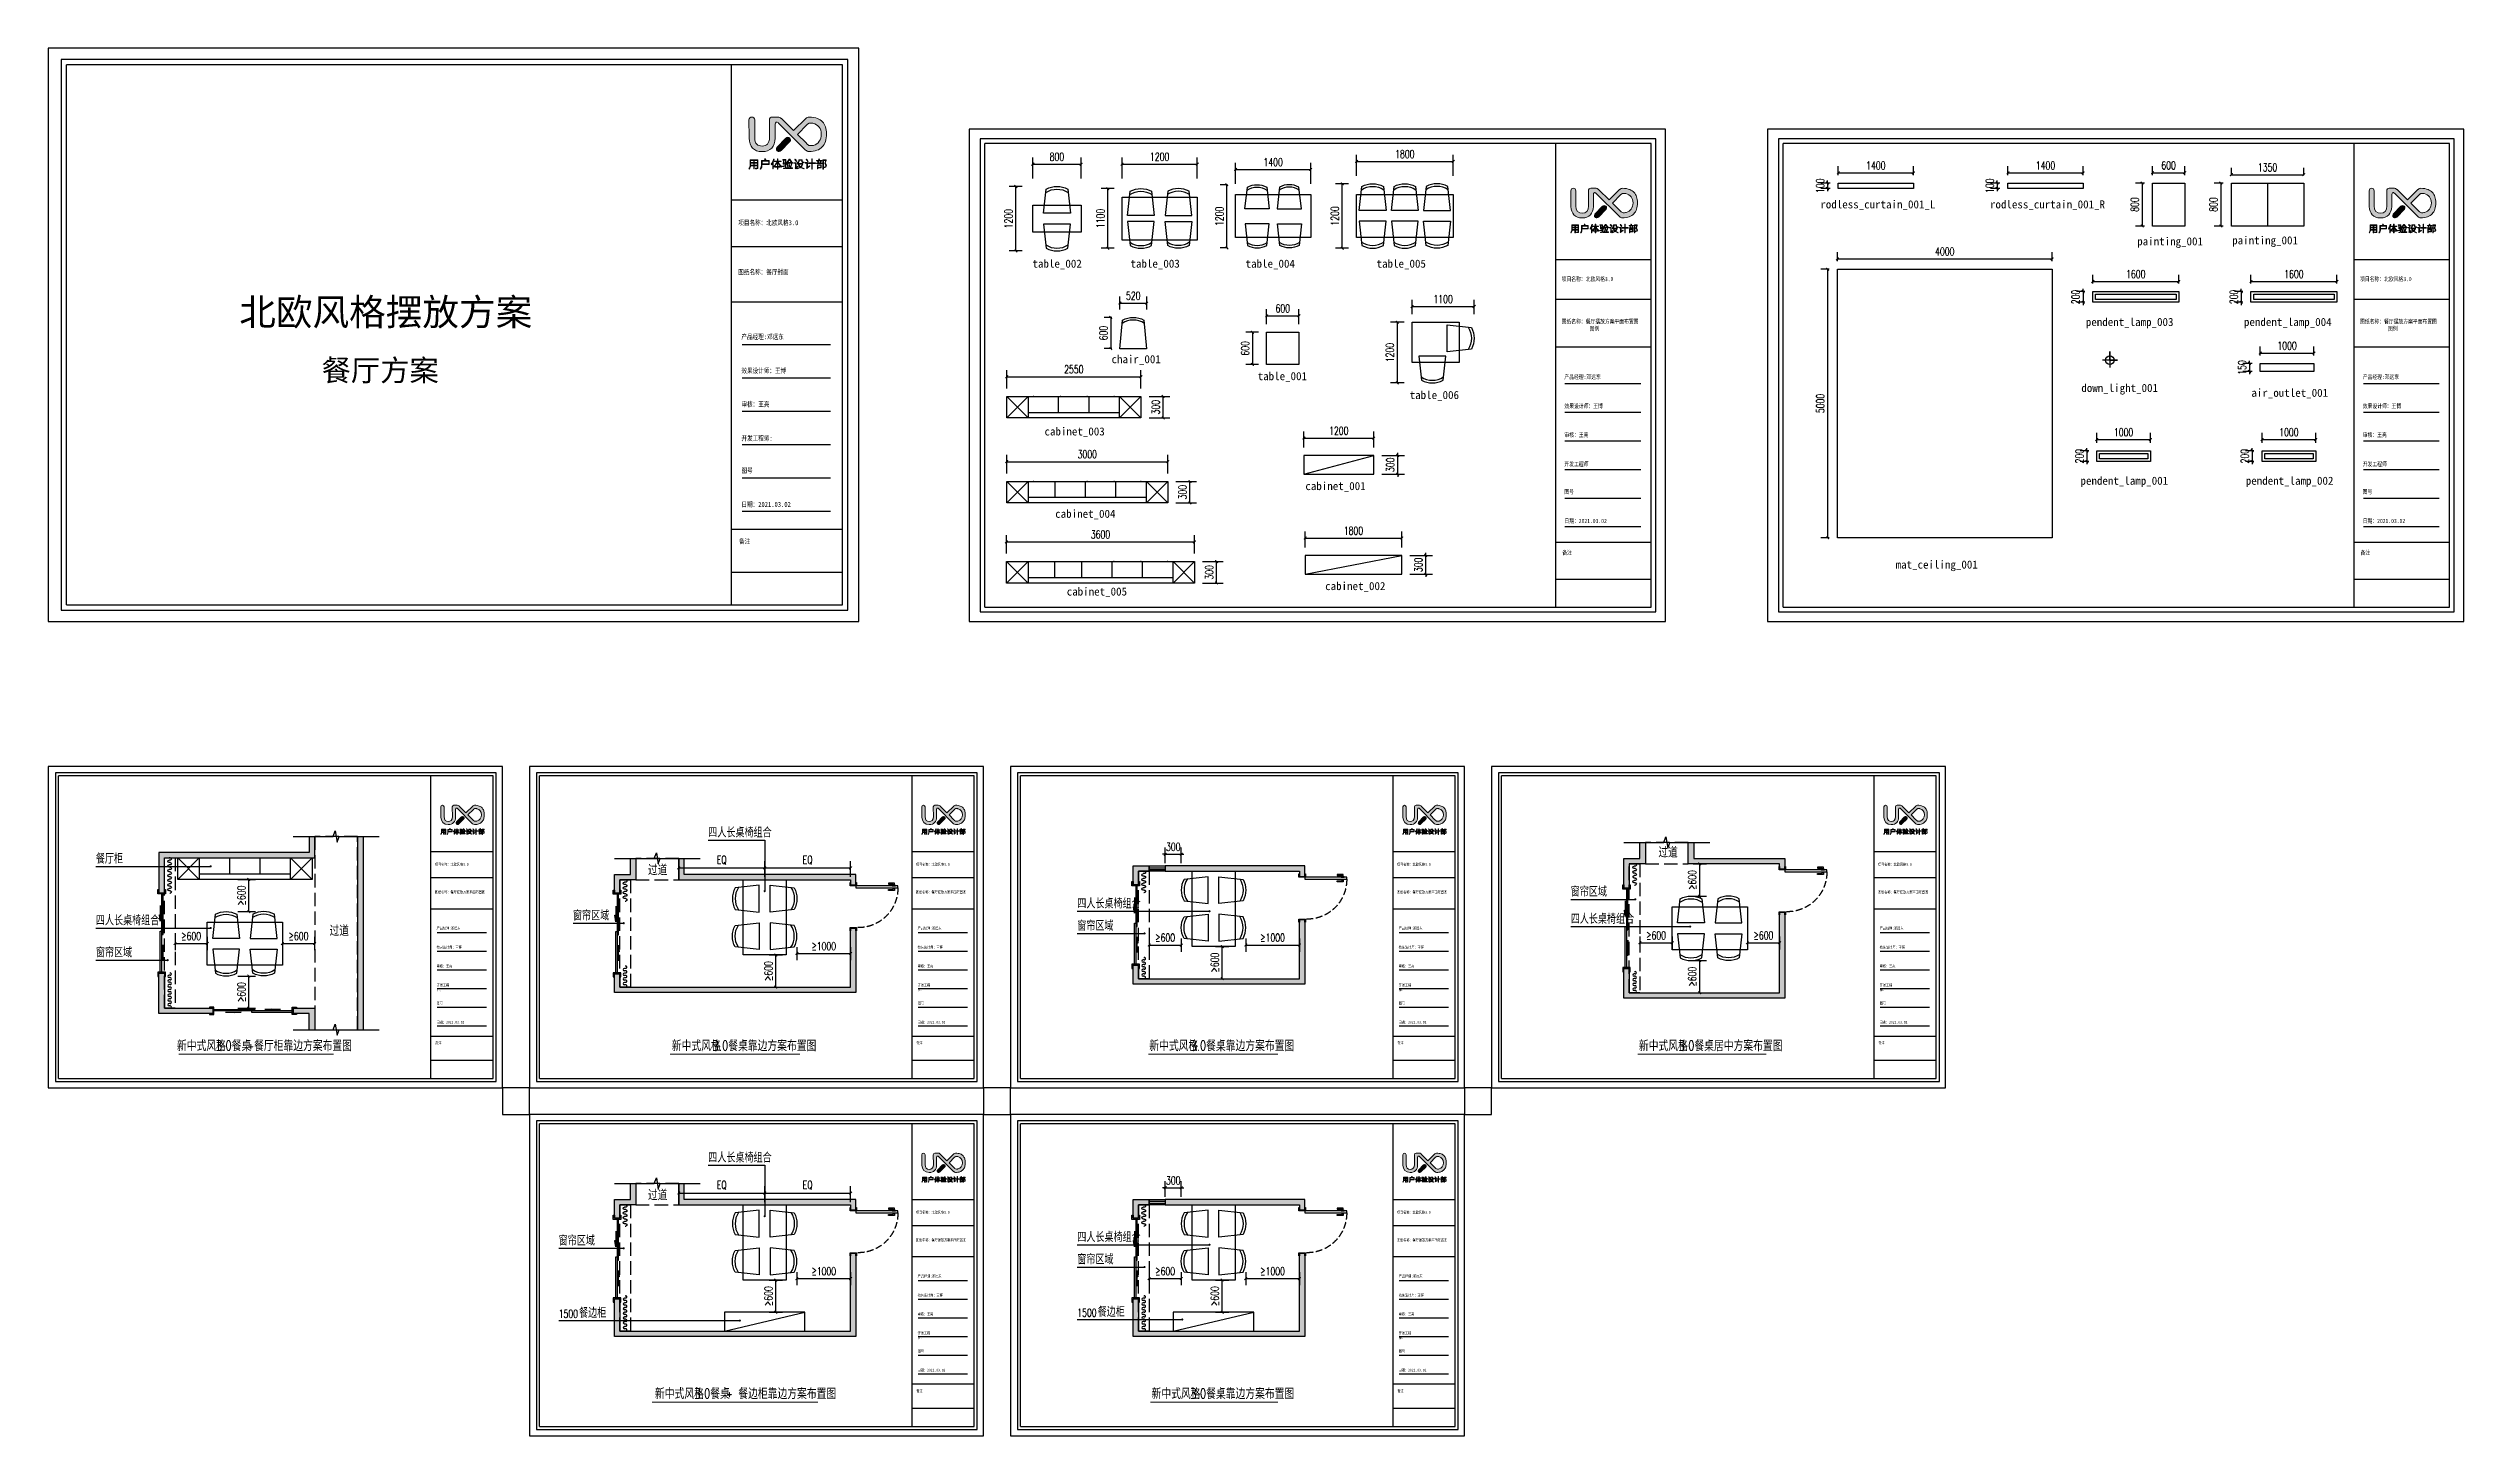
# Model space of a CAD drawing. Extents: x -39284 to 61125, y -120535 to -93658.
# Drawn here: x 16142 to 61125, y -119499 to -93658 of the extents above; entities that cross this region are included whole.
import ezdxf

# ---------------------------------------------------------------- set-up
doc = ezdxf.new("R2010")
doc.units = 0
doc.header["$LTSCALE"] = 1000
doc.header["$MEASUREMENT"] = 0
doc.linetypes.add('DASH', pattern=[0.35, 0.25, -0.1])
for name, color, linetype in [('_U+56FE_U+5C42 1', 7, 'Continuous'), ('DIM_SYMB', 3, 'Continuous'), ('DS-DRAPERY', 32, 'Continuous'), ('PM-家具', 146, 'Continuous'), ('PUB_DIM', 3, 'Continuous'), ('PUB_TEXT', 7, 'Continuous'), ('T-001图框', 4, 'Continuous'), ('WALL', 255, 'Continuous'), ('WINDOW', 4, 'Continuous')]:
    doc.layers.add(name, color=color, linetype=linetype)
doc.styles.add('_TCH_DIM', font='SIMPLEX', dxfattribs={"bigfont": 'GBCBIG'})
doc.styles.add('_TCH_DIM_T3', font='SIMPLEX', dxfattribs={"width": 0.705882, "bigfont": 'GBCBIG'})
doc.styles.get("Standard").update_dxf_attribs({"font": 'gbenor.shx', "bigfont": 'gbcbig.shx'})
doc.styles.add('WJ', font='', dxfattribs={"width": 0.8, "height": 135})
doc.styles.add('ZZ', font='')
doc.styles.get('WJ').set_extended_font_data('FangSong_GB2312')
doc.styles.get('ZZ').set_extended_font_data('SimHei')
doc.dimstyles.new('_TCH_ARCH&&50', dxfattribs={"dimtxt": 148.75, "dimasz": 50, "dimexe": 125, "dimexo": 150, "dimgap": 63.125, "dimtad": 1, "dimdec": 0, "dimzin": 0, "dimdsep": 46, "dimtxsty": '_TCH_DIM_T3', "dimblk": 'ARCHTICK', "dimcen": 0.09, "dimclrt": 7, "dimazin": 2, "dimtfac": 1, "dimtdec": 0, "dimtix": 1, "dimtmove": 2, "dimatfit": 3, "dimfxl": 50, "dimtolj": 1, "dimtzin": 0, "dimarcsym": 0})
pattern_1 = [(225, (0, 0), (17.6776695, -17.6776695), []), (230, (0, 0), (-71.726018, 6.275213), [7.5, -82.5]), (175, (0, 0), (13.875133, -75.219213), [6, -66]), (280.4514, (-5.98, 0.52), (-57.85094, -68.943954), [6.37402, -70.11421]), (226.1842, (-2e-15, -20), (-106.724105, 16.5519), [11.25, -123.75]), (276.6356, (-8.89, -18.62), (-93.46627, -97.41179), [9.56103, -105.1713]), (171.1842, (-2e-15, -20), (-93.46619, -97.41186), [9, -99]), (201, (-10, -15), (-59.690705, 40.26189), [7.5, -82.5]), (146, (-10, -15), (-24.331533, -72.515005), [6, -66]), (251.4514, (-14.974, -11.645), (-84.022263, -32.25305), [6.37402, -70.11421]), (217.5, (0, 0), (-1.2159855, -33.2893854), [0, -65.2, 0, -67, 0, -66.25]), (187.5, (0, 0), (-26.306954, -39.441171), [0, -38.2, 0, -63.7, 0, -25.25]), (147.5, (22.3, -3e-15), (-53.3822436, 2.255487), [0, -25, 0, -78, 0, -103.5]), (137.5, (32.3, -4e-15), (-58.318617, -10.010498), [0, -32.5, 0, -51.8, 0, -73.5])]

msp = doc.modelspace()

# ---------------------------------------------------------------- texts
at = {"attachment_point": 1}
for s, width, insert, char_height in [('{\\f@FangSong|b0|i0|c134|p49;rodless_curtain_001_L}', 1434.402, (49142.8, -96489.3), 150), ('{\\f@FangSong|b0|i0|c134|p49;rodless_curtain_001_R}', 1434.402, (52302.3, -96489.3), 150), ('{\\f@FangSong|b0|i0|c134|p49;painting_001}', 1434.402, (56813.9, -97159), 150), ('{\\f@FangSong|b0|i0|c134|p49;table_002}', 1434.402, (34470.6, -97593.6), 150), ('{\\f@FangSong|b0|i0|c134|p49;table_003}', 1434.402, (36295.3, -97593.6), 150), ('{\\f@FangSong|b0|i0|c134|p49;table_004}', 1434.402, (38439.7, -97593.6), 150), ('{\\f@FangSong|b0|i0|c134|p49;table_005}', 1434.402, (40879.2, -97593.6), 150), ('{\\f@FangSong|b0|i0|c134|p49;painting_001}', 1434.402, (55044.8, -97177.7), 150), ('{\\f@FangSong|b0|i0|c134|p49;pendent_lamp_003}', 1434.402, (54087, -98679.8), 150), ('{\\f@FangSong|b0|i0|c134|p49;pendent_lamp_004}', 1434.402, (57032.3, -98679.8), 150), ('{\\f@FangSong|b0|i0|c134|p49;chair_001}', 1434.402, (35942.5, -99372.8), 150), ('{\\f@FangSong|b0|i0|c134|p49;table_001}', 1434.402, (38664.6, -99689), 150), ('{\\f@FangSong|b0|i0|c134|p49;table_006}', 1434.402, (41495.5, -100040.4), 150), ('{\\f@FangSong|b0|i0|c134|p49;down_light_001}', 1434.402, (54003.2, -99908.8), 150), ('{\\f@FangSong|b0|i0|c134|p49;air_outlet_001}', 1434.402, (57171.1, -99999.1), 150), ('{\\f@FangSong|b0|i0|c134|p49;cabinet_003}', 1434.402, (34694.1, -100718.7), 150), ('{\\f@FangSong|b0|i0|c134|p49;pendent_lamp_001}', 1434.402, (53987.8, -101636.8), 150), ('{\\f@FangSong|b0|i0|c134|p49;pendent_lamp_002}', 1434.402, (57065.9, -101636.8), 150), ('{\\f@FangSong|b0|i0|c134|p49;cabinet_001}', 1434.402, (39552.6, -101736.1), 150), ('{\\f@FangSong|b0|i0|c134|p49;cabinet_004}', 1434.402, (34893.5, -102252.3), 150), ('{\\f@FangSong|b0|i0|c134|p49;mat_ceiling_001}', 1434.402, (50545.5, -103198.2), 150), ('{\\f@FangSong|b0|i0|c134|p49;cabinet_005}', 1434.402, (35108.9, -103701), 150), ('{\\f@FangSong|b0|i0|c134|p49;cabinet_002}', 1434.402, (39921, -103599), 150), ('过道', 489.446, (27310.2, -108862.1), 200), ('过道', 489.446, (46126.3, -108533.4), 200), ('过道', 489.446, (21380.3, -109993.3), 200), ('过道', 489.446, (27310.2, -114917.3), 200)]:
    msp.add_mtext_dynamic_manual_height_columns(s, width=width, gutter_width=1750, heights=[0], dxfattribs=dict(at, insert=insert, char_height=char_height))
at = {"layer": 'PUB_TEXT', "style": '_TCH_DIM'}
for s, p in [('四人长桌椅组合', (28431.9, -108354.6)), ('餐厅柜', (17027.8, -108842.2)), ('窗帘区域', (44494.2, -109456.8)), ('窗帘区域', (25913.3, -109901.2)), ('四人长桌椅组合', (35304.6, -109677.4)), ('四人长桌椅组合', (17027.8, -109991.8)), ('窗帘区域', (35304.6, -110091.9)), ('四人长桌椅组合', (44494.2, -109964.1)), ('窗帘区域', (17027.8, -110589.6)), ('四人长桌椅组合', (28431.9, -114409.8)), ('窗帘区域', (25646.6, -115956.3)), ('四人长桌椅组合', (35304.6, -115890.9)), ('窗帘区域', (35304.6, -116305.4)), ('餐边柜', (26026.6, -117302.7)), ('餐边柜', (35684.6, -117282.9))]:
    msp.add_text(s, height=168.79, dxfattribs=at).set_placement(p)
at = {"layer": 'PUB_TEXT'}
for s, height, p in [('新中式风格', 202.55, (18538.4, -112337.2)), ('3.0', 210, (19258.9, -112337.2)), ('餐桌', 202.55, (19556.4, -112337.2)), ('+', 210, (19851.3, -112337.2)), ('餐厅柜靠边方案布置图', 202.55, (19973.8, -112337.2)), ('新中式风格', 202.55, (27753.5, -112337.2)), ('3.0', 210, (28506.9, -112337.2)), ('餐桌靠边方案布置图', 202.55, (28804.4, -112337.2)), ('新中式风格', 202.55, (36646.5, -112337.2)), ('3.0', 210, (37407.2, -112337.2)), ('餐桌靠边方案布置图', 202.55, (37704.7, -112337.2)), ('新中式风格', 202.55, (45763.7, -112337.2)), ('3.0', 210, (46500.1, -112337.2)), ('餐桌居中方案布置图', 202.55, (46797.6, -112337.2)), ('新中式风格', 202.55, (27440.2, -118817.9)), ('3.0', 210, (28172, -118817.9)), ('餐桌', 202.55, (28469.5, -118817.9)), ('+', 210, (28764.4, -118817.9)), ('餐边柜靠边方案布置图', 202.55, (28991.9, -118817.9)), ('新中式风格', 202.55, (36688.6, -118817.9)), ('3.0', 210, (37407.2, -118817.9)), ('餐桌靠边方案布置图', 202.55, (37704.7, -118817.9))]:
    msp.add_text(s, height=height, dxfattribs=at).set_placement(p)
at = {"layer": 'PUB_TEXT', "style": '_TCH_DIM', "width": 0.705882}
for p in [(25646.6, -117302.7), (35304.6, -117282.9)]:
    msp.add_text('1500', height=148.75, dxfattribs=at).set_placement(p)
at = {"layer": 'T-001图框', "color": 1, "ltscale": 1000, "attachment_point": 1, "style": 'ZZ'}
for s, insert, char_height in [('{\\fYouYuan|b0|i0|c134|p49;北欧风格摆放方案}', (19697.9, -98319.8), 500), ('{\\fYouYuan|b0|i0|c134|p49;餐厅方案}', (21231.1, -99455.6), 400)]:
    msp.add_mtext_dynamic_manual_height_columns(s, width=8790.519, gutter_width=250, heights=[0], dxfattribs=dict(at, insert=insert, char_height=char_height))

# ---------------------------------------------------------------- blocks, each defined once
blk = doc.blocks.new('block 2')
at = {"layer": '_U+56FE_U+5C42 1'}
h = blk.add_hatch(color=251, dxfattribs=at)
h.dxf.hatch_style = 2
edge = h.paths.add_edge_path()
edge.add_spline(control_points=[(131.7, -136.8), (131.2, -135.4), (130.5, -134.1), (129.6, -133.1), (128.6, -132.1), (127.5, -131.4), (126.1, -130.8), (124.7, -130.3), (122.2, -129.8), (120.2, -129.8), (120.2, -129.8), (120.2, -129.8), (120.2, -129.8), (120.2, -129.8), (120.2, -129.8), (120.2, -129.8), (120.2, -129.8), (120.1, -129.8), (120.1, -129.8), (120.1, -129.8), (120.1, -129.8), (120.1, -129.8), (119.3, -129.8), (118.5, -130.2), (117.9, -130.7), (117.9, -130.7), (117.9, -130.7), (117.9, -130.7), (117.9, -130.7), (117.8, -130.8), (117.8, -130.8), (117.8, -130.8), (117.8, -130.8), (117.8, -130.8), (117.8, -130.8), (109.2, -139.4), (109.2, -139.4), (109.2, -139.4), (100.8, -131), (100.8, -131), (100.8, -130.9), (100.7, -130.9), (100.7, -130.9), (100.6, -130.8), (100.6, -130.7), (100.5, -130.7), (99.8, -130), (98.9, -129.9), (98.4, -129.8), (98.4, -129.8), (98.3, -129.8), (98.3, -129.8), (98.3, -129.8), (98.3, -129.8), (98.3, -129.8), (98.3, -129.8), (98.3, -129.8), (98.3, -129.8), (98.2, -129.8), (98.2, -129.8), (98.2, -129.8), (98.2, -129.8), (98.2, -129.8), (98.2, -129.8), (98.2, -129.8), (94.2, -129.8), (94.2, -129.8), (94.2, -129.8), (94.2, -129.8), (94.2, -129.8), (94.2, -129.8), (94.2, -129.8), (94.2, -129.8), (93, -129.8), (92.1, -130.7), (92.1, -131.9), (92.1, -131.9), (92.1, -131.9), (92.1, -131.9), (92.1, -132), (92.1, -132), (92.1, -132.1), (92.1, -132.1), (92.2, -144.2), (92.2, -144.2), (92.1, -148.7), (90.1, -150.2), (87, -150.3), (84, -150.2), (81.7, -148.8), (81.7, -144.2), (81.7, -144.2), (81.7, -143.7), (81.7, -143.7), (81.7, -143.7), (81.7, -131.9), (81.7, -131.9), (81.7, -131.9), (81.7, -131.8), (81.7, -131.8), (81.7, -130.7), (80.8, -129.8), (79.7, -129.8), (78.5, -129.8), (77.6, -130.7), (77.6, -131.8), (77.6, -131.8), (77.6, -131.9), (77.6, -131.9), (77.6, -131.9), (77.6, -131.9), (77.6, -131.9), (77.6, -131.9), (77.6, -131.9), (77.6, -131.9), (77.6, -131.9), (77.6, -131.9), (77.6, -131.9), (77.6, -131.9), (77.7, -143.7), (77.7, -143.7), (77.7, -143.7), (77.7, -143.7), (77.7, -143.7), (77.7, -143.7), (77.7, -144.2), (77.7, -144.2), (77.7, -144.4), (77.7, -144.5), (77.7, -144.6), (77.7, -144.6), (77.7, -144.8), (77.7, -144.8), (77.7, -144.8), (77.7, -144.8), (77.7, -144.8), (77.9, -150.7), (81.1, -154.2), (86.9, -154.2), (92.9, -154.2), (96, -150.7), (96.2, -144.8), (96.2, -144.8), (96.2, -144.8), (96.2, -144.8), (96.2, -144.8), (96.2, -144.1), (96.2, -144.1), (96.2, -144.1), (96.2, -143.7), (96.2, -143.7), (96.2, -143.7), (96.2, -134.7), (96.2, -134.7), (96.2, -134.7), (96.2, -134.7), (96.2, -134.7), (96.2, -134.7), (96.2, -134.7), (96.2, -134.7), (96.2, -134.2), (96.5, -133.8), (96.9, -133.5), (96.9, -133.5), (96.9, -133.5), (97, -133.5), (97, -133.5), (97, -133.5), (97, -133.5), (97.1, -133.4), (97.3, -133.4), (97.5, -133.4), (98.1, -133.4), (98.6, -134), (98.6, -134), (98.6, -134), (117.7, -153.1), (117.7, -153.1), (117.7, -153.1), (117.7, -153.1), (117.8, -153.1), (118.3, -153.7), (119.1, -154.1), (120, -154.2), (120, -154.2), (120, -154.2), (120, -154.2), (122, -154.2), (124.3, -153.8), (125.7, -153.3), (127.2, -152.8), (128.4, -151.9), (129.4, -150.9), (130.4, -149.9), (131.2, -148.6), (131.7, -147.1), (132.2, -145.5), (132.4, -143.7), (132.4, -141.6), (132.4, -139.8), (132.2, -138.2), (131.7, -136.8)], knot_values=[0, 0, 0, 0, 1, 1, 1, 2, 2, 2, 3, 3, 3, 4, 4, 4, 5, 5, 5, 6, 6, 6, 7, 7, 7, 8, 8, 8, 9, 9, 9, 10, 10, 10, 11, 11, 11, 12, 12, 12, 13, 13, 13, 14, 14, 14, 15, 15, 15, 16, 16, 16, 17, 17, 17, 18, 18, 18, 19, 19, 19, 20, 20, 20, 21, 21, 21, 22, 22, 22, 23, 23, 23, 24, 24, 24, 25, 25, 25, 26, 26, 26, 27, 27, 27, 28, 28, 28, 29, 29, 29, 30, 30, 30, 31, 31, 31, 32, 32, 32, 33, 33, 33, 34, 34, 34, 35, 35, 35, 36, 36, 36, 37, 37, 37, 38, 38, 38, 39, 39, 39, 40, 40, 40, 41, 41, 41, 42, 42, 42, 43, 43, 43, 44, 44, 44, 45, 45, 45, 46, 46, 46, 47, 47, 47, 48, 48, 48, 49, 49, 49, 50, 50, 50, 51, 51, 51, 52, 52, 52, 53, 53, 53, 54, 54, 54, 55, 55, 55, 56, 56, 56, 57, 57, 57, 58, 58, 58, 59, 59, 59, 60, 60, 60, 61, 61, 61, 62, 62, 62, 63, 63, 63, 64, 64, 64, 65, 65, 65, 66, 66, 66, 67, 67, 67, 67], degree=3, periodic=0)
edge = h.paths.add_edge_path()
edge.add_spline(control_points=[(123.2, -149.8), (122.9, -149.8), (122.4, -149.9), (121.7, -150), (121.7, -150), (121.7, -150), (121.7, -150), (121.6, -150), (121.6, -150), (121.6, -150), (121.6, -150), (121.6, -150), (121.6, -150), (121.5, -150), (121.4, -150), (121.3, -150), (120.4, -150), (119.6, -149.7), (119, -149.1), (119, -149.1), (119, -149.1), (119, -149.1), (119, -149.1), (118.3, -148.4), (118, -148.1), (118, -148.1), (118, -148.1), (118, -148.1), (118, -148.1), (111.9, -142), (111.9, -142), (111.9, -142), (118.9, -135), (118.9, -135), (118.9, -135), (118.9, -135), (118.9, -135), (118.9, -134.9), (119, -134.9), (119, -134.8), (119.1, -134.8), (119.2, -134.7), (119.2, -134.7), (119.3, -134.7), (119.3, -134.6), (119.3, -134.6), (119.4, -134.6), (119.4, -134.5), (119.5, -134.5), (119.5, -134.5), (119.5, -134.5), (119.6, -134.5), (119.6, -134.4), (119.7, -134.4), (119.8, -134.3), (119.8, -134.3), (119.8, -134.3), (119.9, -134.3), (119.9, -134.3), (120, -134.2), (120, -134.2), (120.1, -134.2), (120.1, -134.2), (120.2, -134.2), (120.2, -134.1), (120.3, -134.1), (120.3, -134.1), (120.4, -134.1), (120.4, -134.1), (120.5, -134.1), (120.6, -134.1), (120.6, -134), (120.7, -134), (120.7, -134), (120.8, -134), (120.9, -134), (120.9, -134), (120.9, -134), (121, -134), (121.1, -134), (121.2, -134), (121.3, -134), (121.4, -134), (121.4, -134), (121.5, -134), (121.6, -134), (121.8, -134), (121.9, -134), (121.9, -134), (121.9, -134), (122, -134), (122, -134), (122.1, -134), (122.2, -134), (122.3, -134.1), (122.4, -134.1), (122.5, -134.1), (122.6, -134.1), (122.6, -134.1), (122.6, -134.1), (122.7, -134.1), (122.8, -134.1), (122.9, -134.2), (126.6, -135), (128.8, -137.8), (128.8, -141.9), (128.8, -145.8), (126.7, -148.8), (123.2, -149.8)], knot_values=[0, 0, 0, 0, 1, 1, 1, 2, 2, 2, 3, 3, 3, 4, 4, 4, 5, 5, 5, 6, 6, 6, 7, 7, 7, 8, 8, 8, 9, 9, 9, 10, 10, 10, 11, 11, 11, 12, 12, 12, 13, 13, 13, 14, 14, 14, 15, 15, 15, 16, 16, 16, 17, 17, 17, 18, 18, 18, 19, 19, 19, 20, 20, 20, 21, 21, 21, 22, 22, 22, 23, 23, 23, 24, 24, 24, 25, 25, 25, 26, 26, 26, 27, 27, 27, 28, 28, 28, 29, 29, 29, 30, 30, 30, 31, 31, 31, 32, 32, 32, 33, 33, 33, 34, 34, 34, 35, 35, 35, 36, 36, 36, 36], degree=3, periodic=0)
h = blk.add_hatch(color=251, dxfattribs=at)
h.dxf.hatch_style = 2
edge = h.paths.add_edge_path()
edge.add_spline(control_points=[(118.2, -136), (118.2, -136), (118.2, -136), (118.2, -136), (118.2, -136), (118.2, -136), (118.2, -136), (118.2, -136), (118.2, -136), (118.2, -136)], knot_values=[0, 0, 0, 0, 1, 1, 1, 2, 2, 2, 3, 3, 3, 3], degree=3, periodic=0)
h = blk.add_hatch(color=251, dxfattribs=at)
h.dxf.hatch_style = 2
edge = h.paths.add_edge_path()
edge.add_spline(control_points=[(118.2, -148), (118.2, -148), (118.2, -148), (118.2, -148), (118.2, -148), (118.2, -148), (118.2, -148), (118.2, -148), (118.2, -148), (118.2, -148)], knot_values=[0, 0, 0, 0, 1, 1, 1, 2, 2, 2, 3, 3, 3, 3], degree=3, periodic=0)
at = {"layer": '_U+56FE_U+5C42 1', "lineweight": 0}
for points, knots in [([(131.7, -136.8), (131.2, -135.4), (130.5, -134.1), (129.6, -133.1), (128.6, -132.1), (127.5, -131.4), (126.1, -130.8), (124.7, -130.3), (122.2, -129.8), (120.2, -129.8), (120.2, -129.8), (120.2, -129.8), (120.2, -129.8), (120.2, -129.8), (120.2, -129.8), (120.2, -129.8), (120.2, -129.8), (120.1, -129.8), (120.1, -129.8), (120.1, -129.8), (120.1, -129.8), (120.1, -129.8), (119.3, -129.8), (118.5, -130.2), (117.9, -130.7), (117.9, -130.7), (117.9, -130.7), (117.9, -130.7), (117.9, -130.7), (117.8, -130.8), (117.8, -130.8), (117.8, -130.8), (117.8, -130.8), (117.8, -130.8), (117.8, -130.8), (109.2, -139.4), (109.2, -139.4), (109.2, -139.4), (100.8, -131), (100.8, -131), (100.8, -130.9), (100.7, -130.9), (100.7, -130.9), (100.6, -130.8), (100.6, -130.7), (100.5, -130.7), (99.8, -130), (98.9, -129.9), (98.4, -129.8), (98.4, -129.8), (98.3, -129.8), (98.3, -129.8), (98.3, -129.8), (98.3, -129.8), (98.3, -129.8), (98.3, -129.8), (98.3, -129.8), (98.3, -129.8), (98.2, -129.8), (98.2, -129.8), (98.2, -129.8), (98.2, -129.8), (98.2, -129.8), (98.2, -129.8), (98.2, -129.8), (94.2, -129.8), (94.2, -129.8), (94.2, -129.8), (94.2, -129.8), (94.2, -129.8), (94.2, -129.8), (94.2, -129.8), (94.2, -129.8), (93, -129.8), (92.1, -130.7), (92.1, -131.9), (92.1, -131.9), (92.1, -131.9), (92.1, -131.9), (92.1, -132), (92.1, -132), (92.1, -132.1), (92.1, -132.1), (92.2, -144.2), (92.2, -144.2), (92.1, -148.7), (90.1, -150.2), (87, -150.3), (84, -150.2), (81.7, -148.8), (81.7, -144.2), (81.7, -144.2), (81.7, -143.7), (81.7, -143.7), (81.7, -143.7), (81.7, -131.9), (81.7, -131.9), (81.7, -131.9), (81.7, -131.8), (81.7, -131.8), (81.7, -130.7), (80.8, -129.8), (79.7, -129.8), (78.5, -129.8), (77.6, -130.7), (77.6, -131.8), (77.6, -131.8), (77.6, -131.9), (77.6, -131.9), (77.6, -131.9), (77.6, -131.9), (77.6, -131.9), (77.6, -131.9), (77.6, -131.9), (77.6, -131.9), (77.6, -131.9), (77.6, -131.9), (77.6, -131.9), (77.6, -131.9), (77.7, -143.7), (77.7, -143.7), (77.7, -143.7), (77.7, -143.7), (77.7, -143.7), (77.7, -143.7), (77.7, -144.2), (77.7, -144.2), (77.7, -144.4), (77.7, -144.5), (77.7, -144.6), (77.7, -144.6), (77.7, -144.8), (77.7, -144.8), (77.7, -144.8), (77.7, -144.8), (77.7, -144.8), (77.9, -150.7), (81.1, -154.2), (86.9, -154.2), (92.9, -154.2), (96, -150.7), (96.2, -144.8), (96.2, -144.8), (96.2, -144.8), (96.2, -144.8), (96.2, -144.8), (96.2, -144.1), (96.2, -144.1), (96.2, -144.1), (96.2, -143.7), (96.2, -143.7), (96.2, -143.7), (96.2, -134.7), (96.2, -134.7), (96.2, -134.7), (96.2, -134.7), (96.2, -134.7), (96.2, -134.7), (96.2, -134.7), (96.2, -134.7), (96.2, -134.2), (96.5, -133.8), (96.9, -133.5), (96.9, -133.5), (96.9, -133.5), (97, -133.5), (97, -133.5), (97, -133.5), (97, -133.5), (97.1, -133.4), (97.3, -133.4), (97.5, -133.4), (98.1, -133.4), (98.6, -134), (98.6, -134), (98.6, -134), (117.7, -153.1), (117.7, -153.1), (117.7, -153.1), (117.7, -153.1), (117.8, -153.1), (118.3, -153.7), (119.1, -154.1), (120, -154.2), (120, -154.2), (120, -154.2), (120, -154.2), (122, -154.2), (124.3, -153.8), (125.7, -153.3), (127.2, -152.8), (128.4, -151.9), (129.4, -150.9), (130.4, -149.9), (131.2, -148.6), (131.7, -147.1), (132.2, -145.5), (132.4, -143.7), (132.4, -141.6), (132.4, -139.8), (132.2, -138.2), (131.7, -136.8)], [0, 0, 0, 0, 1, 1, 1, 2, 2, 2, 3, 3, 3, 4, 4, 4, 5, 5, 5, 6, 6, 6, 7, 7, 7, 8, 8, 8, 9, 9, 9, 10, 10, 10, 11, 11, 11, 12, 12, 12, 13, 13, 13, 14, 14, 14, 15, 15, 15, 16, 16, 16, 17, 17, 17, 18, 18, 18, 19, 19, 19, 20, 20, 20, 21, 21, 21, 22, 22, 22, 23, 23, 23, 24, 24, 24, 25, 25, 25, 26, 26, 26, 27, 27, 27, 28, 28, 28, 29, 29, 29, 30, 30, 30, 31, 31, 31, 32, 32, 32, 33, 33, 33, 34, 34, 34, 35, 35, 35, 36, 36, 36, 37, 37, 37, 38, 38, 38, 39, 39, 39, 40, 40, 40, 41, 41, 41, 42, 42, 42, 43, 43, 43, 44, 44, 44, 45, 45, 45, 46, 46, 46, 47, 47, 47, 48, 48, 48, 49, 49, 49, 50, 50, 50, 51, 51, 51, 52, 52, 52, 53, 53, 53, 54, 54, 54, 55, 55, 55, 56, 56, 56, 57, 57, 57, 58, 58, 58, 59, 59, 59, 60, 60, 60, 61, 61, 61, 62, 62, 62, 63, 63, 63, 64, 64, 64, 65, 65, 65, 66, 66, 66, 67, 67, 67, 67]), ([(123.2, -149.8), (122.9, -149.8), (122.4, -149.9), (121.7, -150), (121.7, -150), (121.7, -150), (121.7, -150), (121.6, -150), (121.6, -150), (121.6, -150), (121.6, -150), (121.6, -150), (121.6, -150), (121.5, -150), (121.4, -150), (121.3, -150), (120.4, -150), (119.6, -149.7), (119, -149.1), (119, -149.1), (119, -149.1), (119, -149.1), (119, -149.1), (118.3, -148.4), (118, -148.1), (118, -148.1), (118, -148.1), (118, -148.1), (118, -148.1), (111.9, -142), (111.9, -142), (111.9, -142), (118.9, -135), (118.9, -135), (118.9, -135), (118.9, -135), (118.9, -135), (118.9, -134.9), (119, -134.9), (119, -134.8), (119.1, -134.8), (119.2, -134.7), (119.2, -134.7), (119.3, -134.7), (119.3, -134.6), (119.3, -134.6), (119.4, -134.6), (119.4, -134.5), (119.5, -134.5), (119.5, -134.5), (119.5, -134.5), (119.6, -134.5), (119.6, -134.4), (119.7, -134.4), (119.8, -134.3), (119.8, -134.3), (119.8, -134.3), (119.9, -134.3), (119.9, -134.3), (120, -134.2), (120, -134.2), (120.1, -134.2), (120.1, -134.2), (120.2, -134.2), (120.2, -134.1), (120.3, -134.1), (120.3, -134.1), (120.4, -134.1), (120.4, -134.1), (120.5, -134.1), (120.6, -134.1), (120.6, -134), (120.7, -134), (120.7, -134), (120.8, -134), (120.9, -134), (120.9, -134), (120.9, -134), (121, -134), (121.1, -134), (121.2, -134), (121.3, -134), (121.4, -134), (121.4, -134), (121.5, -134), (121.6, -134), (121.8, -134), (121.9, -134), (121.9, -134), (121.9, -134), (122, -134), (122, -134), (122.1, -134), (122.2, -134), (122.3, -134.1), (122.4, -134.1), (122.5, -134.1), (122.6, -134.1), (122.6, -134.1), (122.6, -134.1), (122.7, -134.1), (122.8, -134.1), (122.9, -134.2), (126.6, -135), (128.8, -137.8), (128.8, -141.9), (128.8, -145.8), (126.7, -148.8), (123.2, -149.8)], [0, 0, 0, 0, 1, 1, 1, 2, 2, 2, 3, 3, 3, 4, 4, 4, 5, 5, 5, 6, 6, 6, 7, 7, 7, 8, 8, 8, 9, 9, 9, 10, 10, 10, 11, 11, 11, 12, 12, 12, 13, 13, 13, 14, 14, 14, 15, 15, 15, 16, 16, 16, 17, 17, 17, 18, 18, 18, 19, 19, 19, 20, 20, 20, 21, 21, 21, 22, 22, 22, 23, 23, 23, 24, 24, 24, 25, 25, 25, 26, 26, 26, 27, 27, 27, 28, 28, 28, 29, 29, 29, 30, 30, 30, 31, 31, 31, 32, 32, 32, 33, 33, 33, 34, 34, 34, 35, 35, 35, 36, 36, 36, 36]), ([(118.2, -136), (118.2, -136), (118.2, -136), (118.2, -136), (118.2, -136), (118.2, -136), (118.2, -136), (118.2, -136), (118.2, -136), (118.2, -136)], [0, 0, 0, 0, 1, 1, 1, 2, 2, 2, 3, 3, 3, 3]), ([(118.2, -148), (118.2, -148), (118.2, -148), (118.2, -148), (118.2, -148), (118.2, -148), (118.2, -148), (118.2, -148), (118.2, -148), (118.2, -148)], [0, 0, 0, 0, 1, 1, 1, 2, 2, 2, 3, 3, 3, 3])]:
    blk.add_open_spline(points, degree=3, knots=knots, dxfattribs=at)
blk = doc.blocks.new('block 3')
at = {"layer": '_U+56FE_U+5C42 1'}
h = blk.add_hatch(color=251, dxfattribs=at)
h.dxf.hatch_style = 2
edge = h.paths.add_edge_path()
edge.add_spline(control_points=[(83, -166), (83.5, -166), (83.6, -165.8), (83.6, -165.4), (83.6, -165.4), (83.6, -164.2), (83.6, -164.2), (83.6, -164.2), (81.4, -164.2), (81.4, -164.2), (81.4, -164.2), (81.4, -166.4), (81.4, -166.4), (81.4, -166.4), (81, -166.4), (81, -166.4), (81, -166.4), (81, -164.2), (81, -164.2), (81, -164.2), (78.8, -164.2), (78.8, -164.2), (78.7, -165.1), (78.5, -165.8), (77.9, -166.6), (77.9, -166.6), (77.6, -166.4), (77.6, -166.4), (78.3, -165.3), (78.4, -164.8), (78.4, -163.1), (78.4, -163.1), (78.4, -160), (78.4, -160), (78.4, -160), (84, -160), (84, -160), (84, -160), (84, -165.5), (84, -165.5), (84, -166.2), (83.8, -166.3), (83.1, -166.3), (83.1, -166.3), (82.2, -166.3), (82.2, -166.3), (82.2, -166.3), (82.2, -166), (82.2, -166), (82.2, -166), (83, -166), (83, -166)], knot_values=[0, 0, 0, 0, 1, 1, 1, 2, 2, 2, 3, 3, 3, 4, 4, 4, 5, 5, 5, 6, 6, 6, 7, 7, 7, 8, 8, 8, 9, 9, 9, 10, 10, 10, 11, 11, 11, 12, 12, 12, 13, 13, 13, 14, 14, 14, 15, 15, 15, 16, 16, 16, 17, 17, 17, 17], degree=3, periodic=0)
edge = h.paths.add_edge_path()
edge.add_spline(control_points=[(78.8, -163.8), (78.8, -163.8), (81, -163.8), (81, -163.8), (81, -163.8), (81, -162.3), (81, -162.3), (81, -162.3), (78.8, -162.3), (78.8, -162.3), (78.8, -162.3), (78.8, -163.2), (78.8, -163.2), (78.8, -163.4), (78.8, -163.6), (78.8, -163.8)], knot_values=[0, 0, 0, 0, 1, 1, 1, 2, 2, 2, 3, 3, 3, 4, 4, 4, 5, 5, 5, 5], degree=3, periodic=0)
h.paths.add_polyline_path([(78.8, -161.9), (81, -161.9), (81, -160.4), (78.8, -160.4)])
h.paths.add_polyline_path([(81.4, -160.4), (81.4, -161.9), (83.6, -161.9), (83.6, -160.4)])
h.paths.add_polyline_path([(81.4, -163.8), (83.6, -163.8), (83.6, -162.3), (81.4, -162.3)])
h = blk.add_hatch(color=251, dxfattribs=at)
h.dxf.hatch_style = 2
edge = h.paths.add_edge_path()
edge.add_spline(control_points=[(89.7, -160.5), (89.7, -160.5), (92, -160.5), (92, -160.5), (92, -160.5), (92, -163.3), (92, -163.3), (92, -163.3), (86.9, -163.3), (86.9, -163.3), (86.8, -164.8), (86.6, -165.5), (85.9, -166.6), (85.9, -166.6), (85.5, -166.4), (85.5, -166.4), (86.3, -165.2), (86.5, -164.5), (86.5, -162.5), (86.5, -162.5), (86.5, -160.5), (86.5, -160.5), (86.5, -160.5), (89.3, -160.5), (89.3, -160.5), (89.3, -160.5), (88.7, -159.4), (88.7, -159.4), (88.7, -159.4), (89.1, -159.3), (89.1, -159.3), (89.1, -159.3), (89.7, -160.5), (89.7, -160.5)], knot_values=[0, 0, 0, 0, 1, 1, 1, 2, 2, 2, 3, 3, 3, 4, 4, 4, 5, 5, 5, 6, 6, 6, 7, 7, 7, 8, 8, 8, 9, 9, 9, 10, 10, 10, 11, 11, 11, 11], degree=3, periodic=0)
edge = h.paths.add_edge_path()
edge.add_spline(control_points=[(86.9, -162.9), (86.9, -162.9), (91.6, -162.9), (91.6, -162.9), (91.6, -162.9), (91.6, -160.9), (91.6, -160.9), (91.6, -160.9), (86.9, -160.9), (86.9, -160.9), (86.9, -160.9), (86.9, -162.4), (86.9, -162.4), (86.9, -162.6), (86.9, -162.8), (86.9, -162.9)], knot_values=[0, 0, 0, 0, 1, 1, 1, 2, 2, 2, 3, 3, 3, 4, 4, 4, 5, 5, 5, 5], degree=3, periodic=0)
h = blk.add_hatch(color=251, dxfattribs=at)
h.dxf.hatch_style = 2
edge = h.paths.add_edge_path()
edge.add_spline(control_points=[(94.5, -162.1), (94.2, -162.6), (93.9, -163.1), (93.5, -163.5), (93.5, -163.5), (93.4, -163.1), (93.4, -163.1), (94, -162.2), (94.7, -160.9), (95.1, -159.5), (95.1, -159.5), (95.5, -159.5), (95.5, -159.5), (95.3, -160.2), (95.1, -160.7), (94.8, -161.3), (94.8, -161.3), (94.8, -166.5), (94.8, -166.5), (94.8, -166.5), (94.5, -166.5), (94.5, -166.5), (94.5, -166.5), (94.5, -162.1), (94.5, -162.1)], knot_values=[0, 0, 0, 0, 1, 1, 1, 2, 2, 2, 3, 3, 3, 4, 4, 4, 5, 5, 5, 6, 6, 6, 7, 7, 7, 8, 8, 8, 8], degree=3, periodic=0)
edge = h.paths.add_edge_path()
edge.add_spline(control_points=[(97.7, -165.1), (97.7, -165.1), (96.2, -165.1), (96.2, -165.1), (96.2, -165.1), (96.2, -164.8), (96.2, -164.8), (96.2, -164.8), (97.7, -164.8), (97.7, -164.8), (97.7, -164.8), (97.7, -161.5), (97.7, -161.5), (97.2, -162.8), (96.4, -164), (95.3, -165.1), (95.3, -165.1), (95, -164.8), (95, -164.8), (96.2, -163.7), (96.9, -162.6), (97.5, -161.2), (97.5, -161.2), (95.5, -161.2), (95.5, -161.2), (95.5, -161.2), (95.5, -160.9), (95.5, -160.9), (95.5, -160.9), (97.7, -160.9), (97.7, -160.9), (97.7, -160.9), (97.7, -159.4), (97.7, -159.4), (97.7, -159.4), (98.1, -159.4), (98.1, -159.4), (98.1, -159.4), (98.1, -160.9), (98.1, -160.9), (98.1, -160.9), (100.5, -160.9), (100.5, -160.9), (100.5, -160.9), (100.5, -161.2), (100.5, -161.2), (100.5, -161.2), (98.3, -161.2), (98.3, -161.2), (98.8, -162.6), (99.7, -163.8), (100.8, -164.8), (100.8, -164.8), (100.5, -165.1), (100.5, -165.1), (99.4, -164.1), (98.6, -162.8), (98.1, -161.4), (98.1, -161.4), (98.1, -164.8), (98.1, -164.8), (98.1, -164.8), (99.5, -164.8), (99.5, -164.8), (99.5, -164.8), (99.5, -165.1), (99.5, -165.1), (99.5, -165.1), (98.1, -165.1), (98.1, -165.1), (98.1, -165.1), (98.1, -166.6), (98.1, -166.6), (98.1, -166.6), (97.7, -166.6), (97.7, -166.6), (97.7, -166.6), (97.7, -165.1), (97.7, -165.1)], knot_values=[0, 0, 0, 0, 1, 1, 1, 2, 2, 2, 3, 3, 3, 4, 4, 4, 5, 5, 5, 6, 6, 6, 7, 7, 7, 8, 8, 8, 9, 9, 9, 10, 10, 10, 11, 11, 11, 12, 12, 12, 13, 13, 13, 14, 14, 14, 15, 15, 15, 16, 16, 16, 17, 17, 17, 18, 18, 18, 19, 19, 19, 20, 20, 20, 21, 21, 21, 22, 22, 22, 23, 23, 23, 24, 24, 24, 25, 25, 25, 26, 26, 26, 26], degree=3, periodic=0)
h = blk.add_hatch(color=251, dxfattribs=at)
h.dxf.hatch_style = 2
edge = h.paths.add_edge_path()
edge.add_spline(control_points=[(101.3, -164.8), (101.3, -164.8), (101.3, -164.5), (101.3, -164.5), (101.6, -164.5), (103, -164.2), (103.2, -164.2), (103.2, -164.2), (103.2, -164.5), (103.2, -164.5), (103.1, -164.5), (101.6, -164.8), (101.3, -164.8)], knot_values=[0, 0, 0, 0, 1, 1, 1, 2, 2, 2, 3, 3, 3, 4, 4, 4, 4], degree=3, periodic=0)
edge = h.paths.add_edge_path()
edge.add_spline(control_points=[(102.7, -165.9), (103.3, -165.9), (103.4, -165.8), (103.4, -165.3), (103.4, -165.3), (103.5, -163.2), (103.5, -163.2), (103.5, -163.2), (101.9, -163.2), (101.9, -163.2), (101.9, -163.2), (102, -160.7), (102, -160.7), (102, -160.7), (102.3, -160.7), (102.3, -160.7), (102.3, -160.7), (102.2, -162.9), (102.2, -162.9), (102.2, -162.9), (103.2, -162.9), (103.2, -162.9), (103.2, -162.9), (103.4, -160.2), (103.4, -160.2), (103.4, -160.2), (101.5, -160.2), (101.5, -160.2), (101.5, -160.2), (101.5, -159.9), (101.5, -159.9), (101.5, -159.9), (103.7, -159.9), (103.7, -159.9), (103.7, -159.9), (103.5, -162.9), (103.5, -162.9), (103.5, -162.9), (103.9, -162.9), (103.9, -162.9), (103.8, -163.5), (103.8, -164.7), (103.8, -165.4), (103.7, -166.1), (103.5, -166.2), (102.8, -166.2), (102.8, -166.2), (102, -166.2), (102, -166.2), (102, -166.2), (102, -165.9), (102, -165.9), (102, -165.9), (102.7, -165.9), (102.7, -165.9)], knot_values=[0, 0, 0, 0, 1, 1, 1, 2, 2, 2, 3, 3, 3, 4, 4, 4, 5, 5, 5, 6, 6, 6, 7, 7, 7, 8, 8, 8, 9, 9, 9, 10, 10, 10, 11, 11, 11, 12, 12, 12, 13, 13, 13, 14, 14, 14, 15, 15, 15, 16, 16, 16, 17, 17, 17, 18, 18, 18, 18], degree=3, periodic=0)
edge = h.paths.add_edge_path()
edge.add_spline(control_points=[(106.3, -159.9), (105.7, -160.9), (105, -161.7), (104, -162.4), (104, -162.4), (103.8, -162.2), (103.8, -162.2), (104.8, -161.4), (105.6, -160.5), (106.1, -159.5), (106.1, -159.5), (106.5, -159.5), (106.5, -159.5), (107, -160.6), (107.7, -161.4), (108.7, -162.2), (108.7, -162.2), (108.5, -162.4), (108.5, -162.4), (107.5, -161.7), (106.8, -160.9), (106.3, -159.9)], knot_values=[0, 0, 0, 0, 1, 1, 1, 2, 2, 2, 3, 3, 3, 4, 4, 4, 5, 5, 5, 6, 6, 6, 7, 7, 7, 7], degree=3, periodic=0)
edge = h.paths.add_edge_path()
edge.add_spline(control_points=[(107, -165.7), (107, -165.7), (108.5, -165.7), (108.5, -165.7), (108.5, -165.7), (108.5, -166.1), (108.5, -166.1), (108.5, -166.1), (104, -166.1), (104, -166.1), (104, -166.1), (104, -165.7), (104, -165.7), (104, -165.7), (106.7, -165.7), (106.7, -165.7), (107, -164.9), (107.4, -163.7), (107.7, -162.9), (107.7, -162.9), (108, -163), (108, -163), (107.7, -163.7), (107.3, -164.9), (107, -165.7)], knot_values=[0, 0, 0, 0, 1, 1, 1, 2, 2, 2, 3, 3, 3, 4, 4, 4, 5, 5, 5, 6, 6, 6, 7, 7, 7, 8, 8, 8, 8], degree=3, periodic=0)
edge = h.paths.add_edge_path()
edge.add_spline(control_points=[(104.5, -162.9), (104.5, -162.9), (104.8, -162.9), (104.8, -162.9), (104.9, -163.4), (105.3, -164.5), (105.4, -165.1), (105.4, -165.1), (105.1, -165.2), (105.1, -165.2), (105, -164.6), (104.6, -163.5), (104.5, -162.9)], knot_values=[0, 0, 0, 0, 1, 1, 1, 2, 2, 2, 3, 3, 3, 4, 4, 4, 4], degree=3, periodic=0)
h.paths.add_polyline_path([(104.8, -162.4), (104.8, -162), (107.8, -162), (107.8, -162.4)])
edge = h.paths.add_edge_path()
edge.add_spline(control_points=[(105.8, -162.9), (105.8, -162.9), (106.1, -162.8), (106.1, -162.8), (106.2, -163.3), (106.5, -164.3), (106.6, -164.8), (106.6, -164.8), (106.3, -164.9), (106.3, -164.9), (106.2, -164.4), (105.9, -163.4), (105.8, -162.9)], knot_values=[0, 0, 0, 0, 1, 1, 1, 2, 2, 2, 3, 3, 3, 4, 4, 4, 4], degree=3, periodic=0)
h = blk.add_hatch(color=251, dxfattribs=at)
h.dxf.hatch_style = 2
edge = h.paths.add_edge_path()
edge.add_spline(control_points=[(110.5, -166.3), (110.5, -166.3), (110.2, -166), (110.2, -166), (110.5, -165.8), (110.5, -165.7), (110.5, -165.5), (110.5, -165.5), (110.5, -162.4), (110.5, -162.4), (110.5, -162.4), (109.3, -162.4), (109.3, -162.4), (109.3, -162.4), (109.3, -162.1), (109.3, -162.1), (109.3, -162.1), (110.9, -162.1), (110.9, -162.1), (110.9, -162.1), (110.9, -165.5), (110.9, -165.5), (110.9, -165.5), (112.1, -164.6), (112.1, -164.6), (112.1, -164.6), (112.2, -164.9), (112.2, -164.9), (112.1, -165), (111.2, -165.7), (110.5, -166.3)], knot_values=[0, 0, 0, 0, 1, 1, 1, 2, 2, 2, 3, 3, 3, 4, 4, 4, 5, 5, 5, 6, 6, 6, 7, 7, 7, 8, 8, 8, 9, 9, 9, 10, 10, 10, 10], degree=3, periodic=0)
edge = h.paths.add_edge_path()
edge.add_spline(control_points=[(110, -159.8), (110, -159.8), (110.3, -159.6), (110.3, -159.6), (110.7, -159.9), (111.3, -160.6), (111.6, -161), (111.6, -161), (111.2, -161.3), (111.2, -161.3), (111, -160.9), (110.3, -160.2), (110, -159.8)], knot_values=[0, 0, 0, 0, 1, 1, 1, 2, 2, 2, 3, 3, 3, 4, 4, 4, 4], degree=3, periodic=0)
edge = h.paths.add_edge_path()
edge.add_spline(control_points=[(115.8, -162.7), (115.8, -162.7), (115.8, -163.1), (115.8, -163.1), (115.5, -163.8), (115.1, -164.5), (114.4, -165.1), (115, -165.5), (115.7, -165.8), (116.6, -166.1), (116.6, -166.1), (116.4, -166.5), (116.4, -166.5), (115.5, -166.1), (114.7, -165.8), (114.1, -165.3), (113.4, -165.8), (112.7, -166.2), (111.6, -166.5), (111.6, -166.5), (111.4, -166.2), (111.4, -166.2), (112.4, -165.8), (113.2, -165.5), (113.8, -165.1), (113.1, -164.5), (112.7, -163.9), (112.4, -163.2), (112.4, -163.2), (112.6, -163.1), (112.6, -163.1), (112.6, -163.1), (111.9, -163.1), (111.9, -163.1), (111.9, -163.1), (111.9, -162.7), (111.9, -162.7), (111.9, -162.7), (115.8, -162.7), (115.8, -162.7)], knot_values=[0, 0, 0, 0, 1, 1, 1, 2, 2, 2, 3, 3, 3, 4, 4, 4, 5, 5, 5, 6, 6, 6, 7, 7, 7, 8, 8, 8, 9, 9, 9, 10, 10, 10, 11, 11, 11, 12, 12, 12, 13, 13, 13, 13], degree=3, periodic=0)
edge = h.paths.add_edge_path()
edge.add_spline(control_points=[(115.7, -162), (115.2, -162), (115, -161.9), (115, -161.4), (115, -161.4), (115, -160.3), (115, -160.3), (115, -160.3), (113.2, -160.3), (113.2, -160.3), (113.2, -160.3), (113.2, -160.8), (113.2, -160.8), (113.2, -161.4), (112.9, -162), (112.1, -162.4), (112.1, -162.4), (111.8, -162.2), (111.8, -162.2), (112.6, -161.7), (112.8, -161.3), (112.8, -160.7), (112.8, -160.7), (112.8, -160), (112.8, -160), (112.8, -160), (115.3, -160), (115.3, -160), (115.3, -160), (115.3, -161.2), (115.3, -161.2), (115.3, -161.6), (115.5, -161.6), (115.8, -161.6), (115.8, -161.6), (116.6, -161.6), (116.6, -161.6), (116.6, -161.6), (116.5, -162), (116.5, -162), (116.5, -162), (115.7, -162), (115.7, -162)], knot_values=[0, 0, 0, 0, 1, 1, 1, 2, 2, 2, 3, 3, 3, 4, 4, 4, 5, 5, 5, 6, 6, 6, 7, 7, 7, 8, 8, 8, 9, 9, 9, 10, 10, 10, 11, 11, 11, 12, 12, 12, 13, 13, 13, 14, 14, 14, 14], degree=3, periodic=0)
edge = h.paths.add_edge_path()
edge.add_spline(control_points=[(114.1, -164.8), (114.7, -164.3), (115.2, -163.7), (115.4, -163.1), (115.4, -163.1), (112.7, -163.1), (112.7, -163.1), (113, -163.8), (113.5, -164.3), (114.1, -164.8)], knot_values=[0, 0, 0, 0, 1, 1, 1, 2, 2, 2, 3, 3, 3, 3], degree=3, periodic=0)
h = blk.add_hatch(color=251, dxfattribs=at)
h.dxf.hatch_style = 2
edge = h.paths.add_edge_path()
edge.add_spline(control_points=[(118.5, -166.2), (118.5, -166.2), (118.3, -166), (118.3, -166), (118.6, -165.8), (118.6, -165.7), (118.6, -165.5), (118.6, -165.5), (118.6, -162.4), (118.6, -162.4), (118.6, -162.4), (117.3, -162.4), (117.3, -162.4), (117.3, -162.4), (117.3, -162), (117.3, -162), (117.3, -162), (119, -162), (119, -162), (119, -162), (119, -165.4), (119, -165.4), (119, -165.4), (120.5, -164.3), (120.5, -164.3), (120.5, -164.3), (120.7, -164.6), (120.7, -164.6), (120.4, -164.8), (119.3, -165.6), (118.5, -166.2)], knot_values=[0, 0, 0, 0, 1, 1, 1, 2, 2, 2, 3, 3, 3, 4, 4, 4, 5, 5, 5, 6, 6, 6, 7, 7, 7, 8, 8, 8, 9, 9, 9, 10, 10, 10, 10], degree=3, periodic=0)
edge = h.paths.add_edge_path()
edge.add_spline(control_points=[(118.1, -159.7), (118.1, -159.7), (118.4, -159.5), (118.4, -159.5), (118.7, -159.9), (119.3, -160.7), (119.6, -161.1), (119.6, -161.1), (119.3, -161.3), (119.3, -161.3), (119, -160.9), (118.4, -160.1), (118.1, -159.7)], knot_values=[0, 0, 0, 0, 1, 1, 1, 2, 2, 2, 3, 3, 3, 4, 4, 4, 4], degree=3, periodic=0)
h.paths.add_polyline_path([(122, -162.6), (119.8, -162.6), (119.8, -162.2), (122, -162.2), (122, -159.4), (122.4, -159.4), (122.4, -162.2), (124.6, -162.2), (124.6, -162.6), (122.4, -162.6), (122.4, -166.6), (122, -166.6)])
h = blk.add_hatch(color=251, dxfattribs=at)
h.dxf.hatch_style = 2
edge = h.paths.add_edge_path()
edge.add_spline(control_points=[(128.1, -162.3), (128.1, -162.3), (129.5, -162.3), (129.5, -162.3), (129.5, -162.3), (129.5, -162.7), (129.5, -162.7), (129.5, -162.7), (125.3, -162.7), (125.3, -162.7), (125.3, -162.7), (125.3, -162.3), (125.3, -162.3), (125.3, -162.3), (127.7, -162.3), (127.7, -162.3), (127.9, -161.9), (128.2, -161.4), (128.3, -161), (128.3, -161), (128.6, -161.1), (128.6, -161.1), (128.5, -161.5), (128.3, -161.9), (128.1, -162.3)], knot_values=[0, 0, 0, 0, 1, 1, 1, 2, 2, 2, 3, 3, 3, 4, 4, 4, 5, 5, 5, 6, 6, 6, 7, 7, 7, 8, 8, 8, 8], degree=3, periodic=0)
h.paths.add_polyline_path([(125.5, -160.7), (125.5, -160.4), (129.2, -160.4), (129.2, -160.7)])
h.paths.add_polyline_path([(126, -163.6), (128.8, -163.6), (128.8, -165.8), (126.3, -165.8), (126.3, -166.4), (126, -166.4)])
edge = h.paths.add_edge_path()
edge.add_spline(control_points=[(126.1, -161.1), (126.1, -161.1), (126.4, -161), (126.4, -161), (126.6, -161.3), (126.8, -161.7), (127, -162), (127, -162), (126.7, -162.2), (126.7, -162.2), (126.5, -161.8), (126.3, -161.5), (126.1, -161.1)], knot_values=[0, 0, 0, 0, 1, 1, 1, 2, 2, 2, 3, 3, 3, 4, 4, 4, 4], degree=3, periodic=0)
h.paths.add_polyline_path([(126.3, -165.5), (128.4, -165.5), (128.4, -163.9), (126.3, -163.9)])
edge = h.paths.add_edge_path()
edge.add_spline(control_points=[(126.9, -159.5), (126.9, -159.5), (127.3, -159.3), (127.3, -159.3), (127.5, -159.6), (127.6, -159.9), (127.8, -160.2), (127.8, -160.2), (127.4, -160.4), (127.4, -160.4), (127.3, -160.1), (127.1, -159.8), (126.9, -159.5)], knot_values=[0, 0, 0, 0, 1, 1, 1, 2, 2, 2, 3, 3, 3, 4, 4, 4, 4], degree=3, periodic=0)
edge = h.paths.add_edge_path()
edge.add_spline(control_points=[(129.9, -160), (129.9, -160), (132.2, -160), (132.2, -160), (132.2, -160), (132.2, -160.4), (132.2, -160.4), (132.2, -160.4), (131.6, -162.5), (131.6, -162.5), (132.2, -163.2), (132.4, -163.7), (132.4, -164.3), (132.4, -165.1), (132, -165.5), (131.2, -165.5), (131.2, -165.5), (130.7, -165.5), (130.7, -165.5), (130.7, -165.5), (130.6, -165.1), (130.6, -165.1), (130.6, -165.1), (131.1, -165.1), (131.1, -165.1), (131.7, -165.1), (132, -164.9), (132, -164.3), (132, -163.7), (131.8, -163.2), (131.2, -162.6), (131.2, -162.6), (131.9, -160.4), (131.9, -160.4), (131.9, -160.4), (130.3, -160.4), (130.3, -160.4), (130.3, -160.4), (130.3, -166.6), (130.3, -166.6), (130.3, -166.6), (129.9, -166.6), (129.9, -166.6), (129.9, -166.6), (129.9, -160), (129.9, -160)], knot_values=[0, 0, 0, 0, 1, 1, 1, 2, 2, 2, 3, 3, 3, 4, 4, 4, 5, 5, 5, 6, 6, 6, 7, 7, 7, 8, 8, 8, 9, 9, 9, 10, 10, 10, 11, 11, 11, 12, 12, 12, 13, 13, 13, 14, 14, 14, 15, 15, 15, 15], degree=3, periodic=0)
at = {"layer": '_U+56FE_U+5C42 1', "lineweight": 0}
for points in [[(78.8, -161.9), (81, -161.9), (81, -160.4), (78.8, -160.4), (78.8, -161.9)], [(81.4, -160.4), (81.4, -161.9), (83.6, -161.9), (83.6, -160.4), (81.4, -160.4)], [(81.4, -163.8), (83.6, -163.8), (83.6, -162.3), (81.4, -162.3), (81.4, -163.8)], [(104.8, -162.4), (104.8, -162), (107.8, -162), (107.8, -162.4), (104.8, -162.4)], [(122, -162.6), (119.8, -162.6), (119.8, -162.2), (122, -162.2), (122, -159.4), (122.4, -159.4), (122.4, -162.2), (124.6, -162.2), (124.6, -162.6), (122.4, -162.6), (122.4, -166.6), (122, -166.6), (122, -162.6)], [(125.5, -160.7), (125.5, -160.4), (129.2, -160.4), (129.2, -160.7), (125.5, -160.7)], [(126, -163.6), (128.8, -163.6), (128.8, -165.8), (126.3, -165.8), (126.3, -166.4), (126, -166.4), (126, -163.6)], [(126.3, -165.5), (128.4, -165.5), (128.4, -163.9), (126.3, -163.9), (126.3, -165.5)]]:
    blk.add_lwpolyline(points, dxfattribs=at)
for points, knots in [([(83, -166), (83.5, -166), (83.6, -165.8), (83.6, -165.4), (83.6, -165.4), (83.6, -164.2), (83.6, -164.2), (83.6, -164.2), (81.4, -164.2), (81.4, -164.2), (81.4, -164.2), (81.4, -166.4), (81.4, -166.4), (81.4, -166.4), (81, -166.4), (81, -166.4), (81, -166.4), (81, -164.2), (81, -164.2), (81, -164.2), (78.8, -164.2), (78.8, -164.2), (78.7, -165.1), (78.5, -165.8), (77.9, -166.6), (77.9, -166.6), (77.6, -166.4), (77.6, -166.4), (78.3, -165.3), (78.4, -164.8), (78.4, -163.1), (78.4, -163.1), (78.4, -160), (78.4, -160), (78.4, -160), (84, -160), (84, -160), (84, -160), (84, -165.5), (84, -165.5), (84, -166.2), (83.8, -166.3), (83.1, -166.3), (83.1, -166.3), (82.2, -166.3), (82.2, -166.3), (82.2, -166.3), (82.2, -166), (82.2, -166), (82.2, -166), (83, -166), (83, -166)], [0, 0, 0, 0, 1, 1, 1, 2, 2, 2, 3, 3, 3, 4, 4, 4, 5, 5, 5, 6, 6, 6, 7, 7, 7, 8, 8, 8, 9, 9, 9, 10, 10, 10, 11, 11, 11, 12, 12, 12, 13, 13, 13, 14, 14, 14, 15, 15, 15, 16, 16, 16, 17, 17, 17, 17]), ([(78.8, -163.8), (78.8, -163.8), (81, -163.8), (81, -163.8), (81, -163.8), (81, -162.3), (81, -162.3), (81, -162.3), (78.8, -162.3), (78.8, -162.3), (78.8, -162.3), (78.8, -163.2), (78.8, -163.2), (78.8, -163.4), (78.8, -163.6), (78.8, -163.8)], [0, 0, 0, 0, 1, 1, 1, 2, 2, 2, 3, 3, 3, 4, 4, 4, 5, 5, 5, 5]), ([(89.7, -160.5), (89.7, -160.5), (92, -160.5), (92, -160.5), (92, -160.5), (92, -163.3), (92, -163.3), (92, -163.3), (86.9, -163.3), (86.9, -163.3), (86.8, -164.8), (86.6, -165.5), (85.9, -166.6), (85.9, -166.6), (85.5, -166.4), (85.5, -166.4), (86.3, -165.2), (86.5, -164.5), (86.5, -162.5), (86.5, -162.5), (86.5, -160.5), (86.5, -160.5), (86.5, -160.5), (89.3, -160.5), (89.3, -160.5), (89.3, -160.5), (88.7, -159.4), (88.7, -159.4), (88.7, -159.4), (89.1, -159.3), (89.1, -159.3), (89.1, -159.3), (89.7, -160.5), (89.7, -160.5)], [0, 0, 0, 0, 1, 1, 1, 2, 2, 2, 3, 3, 3, 4, 4, 4, 5, 5, 5, 6, 6, 6, 7, 7, 7, 8, 8, 8, 9, 9, 9, 10, 10, 10, 11, 11, 11, 11]), ([(86.9, -162.9), (86.9, -162.9), (91.6, -162.9), (91.6, -162.9), (91.6, -162.9), (91.6, -160.9), (91.6, -160.9), (91.6, -160.9), (86.9, -160.9), (86.9, -160.9), (86.9, -160.9), (86.9, -162.4), (86.9, -162.4), (86.9, -162.6), (86.9, -162.8), (86.9, -162.9)], [0, 0, 0, 0, 1, 1, 1, 2, 2, 2, 3, 3, 3, 4, 4, 4, 5, 5, 5, 5]), ([(94.5, -162.1), (94.2, -162.6), (93.9, -163.1), (93.5, -163.5), (93.5, -163.5), (93.4, -163.1), (93.4, -163.1), (94, -162.2), (94.7, -160.9), (95.1, -159.5), (95.1, -159.5), (95.5, -159.5), (95.5, -159.5), (95.3, -160.2), (95.1, -160.7), (94.8, -161.3), (94.8, -161.3), (94.8, -166.5), (94.8, -166.5), (94.8, -166.5), (94.5, -166.5), (94.5, -166.5), (94.5, -166.5), (94.5, -162.1), (94.5, -162.1)], [0, 0, 0, 0, 1, 1, 1, 2, 2, 2, 3, 3, 3, 4, 4, 4, 5, 5, 5, 6, 6, 6, 7, 7, 7, 8, 8, 8, 8]), ([(97.7, -165.1), (97.7, -165.1), (96.2, -165.1), (96.2, -165.1), (96.2, -165.1), (96.2, -164.8), (96.2, -164.8), (96.2, -164.8), (97.7, -164.8), (97.7, -164.8), (97.7, -164.8), (97.7, -161.5), (97.7, -161.5), (97.2, -162.8), (96.4, -164), (95.3, -165.1), (95.3, -165.1), (95, -164.8), (95, -164.8), (96.2, -163.7), (96.9, -162.6), (97.5, -161.2), (97.5, -161.2), (95.5, -161.2), (95.5, -161.2), (95.5, -161.2), (95.5, -160.9), (95.5, -160.9), (95.5, -160.9), (97.7, -160.9), (97.7, -160.9), (97.7, -160.9), (97.7, -159.4), (97.7, -159.4), (97.7, -159.4), (98.1, -159.4), (98.1, -159.4), (98.1, -159.4), (98.1, -160.9), (98.1, -160.9), (98.1, -160.9), (100.5, -160.9), (100.5, -160.9), (100.5, -160.9), (100.5, -161.2), (100.5, -161.2), (100.5, -161.2), (98.3, -161.2), (98.3, -161.2), (98.8, -162.6), (99.7, -163.8), (100.8, -164.8), (100.8, -164.8), (100.5, -165.1), (100.5, -165.1), (99.4, -164.1), (98.6, -162.8), (98.1, -161.4), (98.1, -161.4), (98.1, -164.8), (98.1, -164.8), (98.1, -164.8), (99.5, -164.8), (99.5, -164.8), (99.5, -164.8), (99.5, -165.1), (99.5, -165.1), (99.5, -165.1), (98.1, -165.1), (98.1, -165.1), (98.1, -165.1), (98.1, -166.6), (98.1, -166.6), (98.1, -166.6), (97.7, -166.6), (97.7, -166.6), (97.7, -166.6), (97.7, -165.1), (97.7, -165.1)], [0, 0, 0, 0, 1, 1, 1, 2, 2, 2, 3, 3, 3, 4, 4, 4, 5, 5, 5, 6, 6, 6, 7, 7, 7, 8, 8, 8, 9, 9, 9, 10, 10, 10, 11, 11, 11, 12, 12, 12, 13, 13, 13, 14, 14, 14, 15, 15, 15, 16, 16, 16, 17, 17, 17, 18, 18, 18, 19, 19, 19, 20, 20, 20, 21, 21, 21, 22, 22, 22, 23, 23, 23, 24, 24, 24, 25, 25, 25, 26, 26, 26, 26]), ([(101.3, -164.8), (101.3, -164.8), (101.3, -164.5), (101.3, -164.5), (101.6, -164.5), (103, -164.2), (103.2, -164.2), (103.2, -164.2), (103.2, -164.5), (103.2, -164.5), (103.1, -164.5), (101.6, -164.8), (101.3, -164.8)], [0, 0, 0, 0, 1, 1, 1, 2, 2, 2, 3, 3, 3, 4, 4, 4, 4]), ([(102.7, -165.9), (103.3, -165.9), (103.4, -165.8), (103.4, -165.3), (103.4, -165.3), (103.5, -163.2), (103.5, -163.2), (103.5, -163.2), (101.9, -163.2), (101.9, -163.2), (101.9, -163.2), (102, -160.7), (102, -160.7), (102, -160.7), (102.3, -160.7), (102.3, -160.7), (102.3, -160.7), (102.2, -162.9), (102.2, -162.9), (102.2, -162.9), (103.2, -162.9), (103.2, -162.9), (103.2, -162.9), (103.4, -160.2), (103.4, -160.2), (103.4, -160.2), (101.5, -160.2), (101.5, -160.2), (101.5, -160.2), (101.5, -159.9), (101.5, -159.9), (101.5, -159.9), (103.7, -159.9), (103.7, -159.9), (103.7, -159.9), (103.5, -162.9), (103.5, -162.9), (103.5, -162.9), (103.9, -162.9), (103.9, -162.9), (103.8, -163.5), (103.8, -164.7), (103.8, -165.4), (103.7, -166.1), (103.5, -166.2), (102.8, -166.2), (102.8, -166.2), (102, -166.2), (102, -166.2), (102, -166.2), (102, -165.9), (102, -165.9), (102, -165.9), (102.7, -165.9), (102.7, -165.9)], [0, 0, 0, 0, 1, 1, 1, 2, 2, 2, 3, 3, 3, 4, 4, 4, 5, 5, 5, 6, 6, 6, 7, 7, 7, 8, 8, 8, 9, 9, 9, 10, 10, 10, 11, 11, 11, 12, 12, 12, 13, 13, 13, 14, 14, 14, 15, 15, 15, 16, 16, 16, 17, 17, 17, 18, 18, 18, 18]), ([(106.3, -159.9), (105.7, -160.9), (105, -161.7), (104, -162.4), (104, -162.4), (103.8, -162.2), (103.8, -162.2), (104.8, -161.4), (105.6, -160.5), (106.1, -159.5), (106.1, -159.5), (106.5, -159.5), (106.5, -159.5), (107, -160.6), (107.7, -161.4), (108.7, -162.2), (108.7, -162.2), (108.5, -162.4), (108.5, -162.4), (107.5, -161.7), (106.8, -160.9), (106.3, -159.9)], [0, 0, 0, 0, 1, 1, 1, 2, 2, 2, 3, 3, 3, 4, 4, 4, 5, 5, 5, 6, 6, 6, 7, 7, 7, 7]), ([(107, -165.7), (107, -165.7), (108.5, -165.7), (108.5, -165.7), (108.5, -165.7), (108.5, -166.1), (108.5, -166.1), (108.5, -166.1), (104, -166.1), (104, -166.1), (104, -166.1), (104, -165.7), (104, -165.7), (104, -165.7), (106.7, -165.7), (106.7, -165.7), (107, -164.9), (107.4, -163.7), (107.7, -162.9), (107.7, -162.9), (108, -163), (108, -163), (107.7, -163.7), (107.3, -164.9), (107, -165.7)], [0, 0, 0, 0, 1, 1, 1, 2, 2, 2, 3, 3, 3, 4, 4, 4, 5, 5, 5, 6, 6, 6, 7, 7, 7, 8, 8, 8, 8]), ([(104.5, -162.9), (104.5, -162.9), (104.8, -162.9), (104.8, -162.9), (104.9, -163.4), (105.3, -164.5), (105.4, -165.1), (105.4, -165.1), (105.1, -165.2), (105.1, -165.2), (105, -164.6), (104.6, -163.5), (104.5, -162.9)], [0, 0, 0, 0, 1, 1, 1, 2, 2, 2, 3, 3, 3, 4, 4, 4, 4]), ([(105.8, -162.9), (105.8, -162.9), (106.1, -162.8), (106.1, -162.8), (106.2, -163.3), (106.5, -164.3), (106.6, -164.8), (106.6, -164.8), (106.3, -164.9), (106.3, -164.9), (106.2, -164.4), (105.9, -163.4), (105.8, -162.9)], [0, 0, 0, 0, 1, 1, 1, 2, 2, 2, 3, 3, 3, 4, 4, 4, 4]), ([(110.5, -166.3), (110.5, -166.3), (110.2, -166), (110.2, -166), (110.5, -165.8), (110.5, -165.7), (110.5, -165.5), (110.5, -165.5), (110.5, -162.4), (110.5, -162.4), (110.5, -162.4), (109.3, -162.4), (109.3, -162.4), (109.3, -162.4), (109.3, -162.1), (109.3, -162.1), (109.3, -162.1), (110.9, -162.1), (110.9, -162.1), (110.9, -162.1), (110.9, -165.5), (110.9, -165.5), (110.9, -165.5), (112.1, -164.6), (112.1, -164.6), (112.1, -164.6), (112.2, -164.9), (112.2, -164.9), (112.1, -165), (111.2, -165.7), (110.5, -166.3)], [0, 0, 0, 0, 1, 1, 1, 2, 2, 2, 3, 3, 3, 4, 4, 4, 5, 5, 5, 6, 6, 6, 7, 7, 7, 8, 8, 8, 9, 9, 9, 10, 10, 10, 10]), ([(110, -159.8), (110, -159.8), (110.3, -159.6), (110.3, -159.6), (110.7, -159.9), (111.3, -160.6), (111.6, -161), (111.6, -161), (111.2, -161.3), (111.2, -161.3), (111, -160.9), (110.3, -160.2), (110, -159.8)], [0, 0, 0, 0, 1, 1, 1, 2, 2, 2, 3, 3, 3, 4, 4, 4, 4]), ([(115.8, -162.7), (115.8, -162.7), (115.8, -163.1), (115.8, -163.1), (115.5, -163.8), (115.1, -164.5), (114.4, -165.1), (115, -165.5), (115.7, -165.8), (116.6, -166.1), (116.6, -166.1), (116.4, -166.5), (116.4, -166.5), (115.5, -166.1), (114.7, -165.8), (114.1, -165.3), (113.4, -165.8), (112.7, -166.2), (111.6, -166.5), (111.6, -166.5), (111.4, -166.2), (111.4, -166.2), (112.4, -165.8), (113.2, -165.5), (113.8, -165.1), (113.1, -164.5), (112.7, -163.9), (112.4, -163.2), (112.4, -163.2), (112.6, -163.1), (112.6, -163.1), (112.6, -163.1), (111.9, -163.1), (111.9, -163.1), (111.9, -163.1), (111.9, -162.7), (111.9, -162.7), (111.9, -162.7), (115.8, -162.7), (115.8, -162.7)], [0, 0, 0, 0, 1, 1, 1, 2, 2, 2, 3, 3, 3, 4, 4, 4, 5, 5, 5, 6, 6, 6, 7, 7, 7, 8, 8, 8, 9, 9, 9, 10, 10, 10, 11, 11, 11, 12, 12, 12, 13, 13, 13, 13]), ([(115.7, -162), (115.2, -162), (115, -161.9), (115, -161.4), (115, -161.4), (115, -160.3), (115, -160.3), (115, -160.3), (113.2, -160.3), (113.2, -160.3), (113.2, -160.3), (113.2, -160.8), (113.2, -160.8), (113.2, -161.4), (112.9, -162), (112.1, -162.4), (112.1, -162.4), (111.8, -162.2), (111.8, -162.2), (112.6, -161.7), (112.8, -161.3), (112.8, -160.7), (112.8, -160.7), (112.8, -160), (112.8, -160), (112.8, -160), (115.3, -160), (115.3, -160), (115.3, -160), (115.3, -161.2), (115.3, -161.2), (115.3, -161.6), (115.5, -161.6), (115.8, -161.6), (115.8, -161.6), (116.6, -161.6), (116.6, -161.6), (116.6, -161.6), (116.5, -162), (116.5, -162), (116.5, -162), (115.7, -162), (115.7, -162)], [0, 0, 0, 0, 1, 1, 1, 2, 2, 2, 3, 3, 3, 4, 4, 4, 5, 5, 5, 6, 6, 6, 7, 7, 7, 8, 8, 8, 9, 9, 9, 10, 10, 10, 11, 11, 11, 12, 12, 12, 13, 13, 13, 14, 14, 14, 14]), ([(114.1, -164.8), (114.7, -164.3), (115.2, -163.7), (115.4, -163.1), (115.4, -163.1), (112.7, -163.1), (112.7, -163.1), (113, -163.8), (113.5, -164.3), (114.1, -164.8)], [0, 0, 0, 0, 1, 1, 1, 2, 2, 2, 3, 3, 3, 3]), ([(118.5, -166.2), (118.5, -166.2), (118.3, -166), (118.3, -166), (118.6, -165.8), (118.6, -165.7), (118.6, -165.5), (118.6, -165.5), (118.6, -162.4), (118.6, -162.4), (118.6, -162.4), (117.3, -162.4), (117.3, -162.4), (117.3, -162.4), (117.3, -162), (117.3, -162), (117.3, -162), (119, -162), (119, -162), (119, -162), (119, -165.4), (119, -165.4), (119, -165.4), (120.5, -164.3), (120.5, -164.3), (120.5, -164.3), (120.7, -164.6), (120.7, -164.6), (120.4, -164.8), (119.3, -165.6), (118.5, -166.2)], [0, 0, 0, 0, 1, 1, 1, 2, 2, 2, 3, 3, 3, 4, 4, 4, 5, 5, 5, 6, 6, 6, 7, 7, 7, 8, 8, 8, 9, 9, 9, 10, 10, 10, 10]), ([(118.1, -159.7), (118.1, -159.7), (118.4, -159.5), (118.4, -159.5), (118.7, -159.9), (119.3, -160.7), (119.6, -161.1), (119.6, -161.1), (119.3, -161.3), (119.3, -161.3), (119, -160.9), (118.4, -160.1), (118.1, -159.7)], [0, 0, 0, 0, 1, 1, 1, 2, 2, 2, 3, 3, 3, 4, 4, 4, 4]), ([(128.1, -162.3), (128.1, -162.3), (129.5, -162.3), (129.5, -162.3), (129.5, -162.3), (129.5, -162.7), (129.5, -162.7), (129.5, -162.7), (125.3, -162.7), (125.3, -162.7), (125.3, -162.7), (125.3, -162.3), (125.3, -162.3), (125.3, -162.3), (127.7, -162.3), (127.7, -162.3), (127.9, -161.9), (128.2, -161.4), (128.3, -161), (128.3, -161), (128.6, -161.1), (128.6, -161.1), (128.5, -161.5), (128.3, -161.9), (128.1, -162.3)], [0, 0, 0, 0, 1, 1, 1, 2, 2, 2, 3, 3, 3, 4, 4, 4, 5, 5, 5, 6, 6, 6, 7, 7, 7, 8, 8, 8, 8]), ([(126.1, -161.1), (126.1, -161.1), (126.4, -161), (126.4, -161), (126.6, -161.3), (126.8, -161.7), (127, -162), (127, -162), (126.7, -162.2), (126.7, -162.2), (126.5, -161.8), (126.3, -161.5), (126.1, -161.1)], [0, 0, 0, 0, 1, 1, 1, 2, 2, 2, 3, 3, 3, 4, 4, 4, 4]), ([(126.9, -159.5), (126.9, -159.5), (127.3, -159.3), (127.3, -159.3), (127.5, -159.6), (127.6, -159.9), (127.8, -160.2), (127.8, -160.2), (127.4, -160.4), (127.4, -160.4), (127.3, -160.1), (127.1, -159.8), (126.9, -159.5)], [0, 0, 0, 0, 1, 1, 1, 2, 2, 2, 3, 3, 3, 4, 4, 4, 4]), ([(129.9, -160), (129.9, -160), (132.2, -160), (132.2, -160), (132.2, -160), (132.2, -160.4), (132.2, -160.4), (132.2, -160.4), (131.6, -162.5), (131.6, -162.5), (132.2, -163.2), (132.4, -163.7), (132.4, -164.3), (132.4, -165.1), (132, -165.5), (131.2, -165.5), (131.2, -165.5), (130.7, -165.5), (130.7, -165.5), (130.7, -165.5), (130.6, -165.1), (130.6, -165.1), (130.6, -165.1), (131.1, -165.1), (131.1, -165.1), (131.7, -165.1), (132, -164.9), (132, -164.3), (132, -163.7), (131.8, -163.2), (131.2, -162.6), (131.2, -162.6), (131.9, -160.4), (131.9, -160.4), (131.9, -160.4), (130.3, -160.4), (130.3, -160.4), (130.3, -160.4), (130.3, -166.6), (130.3, -166.6), (130.3, -166.6), (129.9, -166.6), (129.9, -166.6), (129.9, -166.6), (129.9, -160), (129.9, -160)], [0, 0, 0, 0, 1, 1, 1, 2, 2, 2, 3, 3, 3, 4, 4, 4, 5, 5, 5, 6, 6, 6, 7, 7, 7, 8, 8, 8, 9, 9, 9, 10, 10, 10, 11, 11, 11, 12, 12, 12, 13, 13, 13, 14, 14, 14, 15, 15, 15, 15])]:
    blk.add_open_spline(points, degree=3, knots=knots, dxfattribs=at)
blk = doc.blocks.new('UXDLOGO')
at = {"layer": '_U+56FE_U+5C42 1'}
h = blk.add_hatch(color=30, dxfattribs=at)
h.dxf.hatch_style = 2
edge = h.paths.add_edge_path()
edge.add_spline(control_points=[(60388, -9895), (60391, -9891), (60393, -9885), (60393, -9879), (60393, -9864), (60381, -9852), (60365, -9852), (60357, -9852), (60350, -9855), (60345, -9861), (60345, -9861), (60345, -9861), (60345, -9861), (60345, -9861), (60254, -9954), (60254, -9954), (60253, -9956), (60251, -9958), (60250, -9960), (60248, -9964), (60247, -9969), (60247, -9973), (60247, -9974), (60247, -9974), (60247, -9974), (60247, -9981), (60249, -9987), (60254, -9992), (60255, -9994), (60257, -9995), (60259, -9996), (60263, -9999), (60268, -10001), (60274, -10001), (60283, -10001), (60290, -9997), (60295, -9991), (60295, -9991), (60384, -9900), (60384, -9900), (60386, -9899), (60387, -9897), (60388, -9895)], knot_values=[0, 0, 0, 0, 1, 1, 1, 2, 2, 2, 3, 3, 3, 4, 4, 4, 5, 5, 5, 6, 6, 6, 7, 7, 7, 8, 8, 8, 9, 9, 9, 10, 10, 10, 11, 11, 11, 12, 12, 12, 13, 13, 13, 14, 14, 14, 14], degree=3, periodic=0)
at = {"layer": '_U+56FE_U+5C42 1', "lineweight": 0}
blk.add_open_spline([(60388, -9895), (60391, -9891), (60393, -9885), (60393, -9879), (60393, -9864), (60381, -9852), (60365, -9852), (60357, -9852), (60350, -9855), (60345, -9861), (60345, -9861), (60345, -9861), (60345, -9861), (60345, -9861), (60254, -9954), (60254, -9954), (60253, -9956), (60251, -9958), (60250, -9960), (60248, -9964), (60247, -9969), (60247, -9973), (60247, -9974), (60247, -9974), (60247, -9974), (60247, -9981), (60249, -9987), (60254, -9992), (60255, -9994), (60257, -9995), (60259, -9996), (60263, -9999), (60268, -10001), (60274, -10001), (60283, -10001), (60290, -9997), (60295, -9991), (60295, -9991), (60384, -9900), (60384, -9900), (60386, -9899), (60387, -9897), (60388, -9895)], degree=3, knots=[0, 0, 0, 0, 1, 1, 1, 2, 2, 2, 3, 3, 3, 4, 4, 4, 5, 5, 5, 6, 6, 6, 7, 7, 7, 8, 8, 8, 9, 9, 9, 10, 10, 10, 11, 11, 11, 12, 12, 12, 13, 13, 13, 14, 14, 14, 14], dxfattribs=at)
at = {"layer": '_U+56FE_U+5C42 1', "xscale": 14.75792274517124, "yscale": 14.75792274517124, "zscale": 14.75792274517124}
for name in ['block 2', 'block 3']:
    blk.add_blockref(name, (58814, -7726), dxfattribs=at)
blk = doc.blocks.new('餐厅摆放方案图例')
at = {"color": 251}
for p, q in [((80419, 2265), (65765, 2265)), ((65765, 2265), (65765, -7996)), ((80419, -7996), (80419, 2265)), ((65765, -7996), (80419, -7996))]:
    blk.add_line(p, q, dxfattribs=at)
for p, q in [((80316, 2162), (65868, 2162)), ((65868, -7893), (65868, 2162)), ((78249, -7893), (78249, 2162)), ((80316, -7893), (80316, 2162)), ((78249, -351), (80316, -351)), ((78249, -1217), (80316, -1217)), ((78249, -2251), (80316, -2251)), ((78450, -3046), (80093, -3046)), ((78450, -3666), (80093, -3666)), ((78450, -4286), (80093, -4286)), ((78450, -4906), (80093, -4906)), ((78450, -5527), (80093, -5527)), ((78450, -6147), (80093, -6147)), ((78249, -6483), (80316, -6483)), ((78249, -7288), (80316, -7288)), ((65868, -7893), (80316, -7893))]:
    blk.add_line(p, q)
blk.add_lwpolyline([(65528, -8203), (80626, -8203), (80626, 2472), (65528, 2472)], close=True)
at = {"xscale": 1.784899142790642, "yscale": 1.784899142790642, "zscale": 1.784899142790642}
blk.add_blockref('UXDLOGO', (-28445, 18400), dxfattribs=at)
at = {"attachment_point": 1, "style": 'WJ'}
for s, insert, char_height, width in [('项目名称：北欧风格3.0', (78378, -730), 93.01, 1131.52), ('{\\fSimSun|b0|i0|c134|p2;图纸名称：餐厅摆放方案平面布置图\\P          图例}', (78378, -1650), 93.01, 1805.75), ('{\\fSimSun|b0|i0|c134|p2;产品经理:邓远东}', (78437, -2853), 93.01, 1131.52), ('{\\fSimSun|b0|i0|c134|p2;效果设计师：王博}', (78437, -3486), 93.01, 1162.46), ('{\\fSimSun|b0|i0|c134|p2;审核：王亮}', (78437, -4111), 93.01, 556.37), ('{\\fSimSun|b0|i0|c134|p2;开发工程师}', (78437, -4744), 93.01, 556.37), ('图号', (78437, -5344), 93, 556.37), ('{\\fSimSun|b0|i0|c134|p2;日期：2021.03.02}', (78437, -5977), 93.01, 1143.54), ('{\\fSimSun|b0|i0|c134|p2;备注}', (78392, -6664), 93.01, 741.51)]:
    blk.add_mtext(s, dxfattribs=dict(at, insert=insert, char_height=char_height, width=width))
blk = doc.blocks.new('餐椅')
at = {"linetype": 'Continuous'}
blk.add_lwpolyline([(-37122, -100190), (-36672, -100240), (-36672, -99740), (-37122, -99790, 0.25)], format="xyb", close=True, dxfattribs=at)
at = {"color": 251, "linetype": 'Continuous'}
blk.add_arc((-36747, -99990), 375, 146.5109, 213.4891, dxfattribs=at)
blk = doc.blocks.new('450椅子')
at = {"linetype": 'Continuous'}
blk.add_lwpolyline([(-38284, -105674), (-37879, -105719), (-37879, -105269), (-38284, -105314, 0.25)], format="xyb", close=True, dxfattribs=at)
at = {"color": 251, "linetype": 'Continuous'}
blk.add_arc((-37947, -105494), 337, 146.5109, 213.4891, dxfattribs=at)
blk = doc.blocks.new('餐厅摆放方案图框')
at = {"color": 251}
for p, q in [((25027, 17757), (372, 17757)), ((372, 17757), (372, 493)), ((25027, 493), (25027, 17757)), ((372, 493), (25027, 493))]:
    blk.add_line(p, q, dxfattribs=at)
for p, q in [((24853, 17583), (546, 17583)), ((546, 667), (546, 17583)), ((21376, 667), (21376, 17583)), ((24853, 667), (24853, 17583)), ((21376, 13356), (24853, 13356)), ((21376, 11898), (24853, 11898)), ((21376, 10159), (24853, 10159)), ((21714, 8821), (24478, 8821)), ((21714, 7778), (24478, 7778)), ((21714, 6735), (24478, 6735)), ((21714, 5691), (24478, 5691)), ((21714, 4648), (24478, 4648)), ((21376, 3039), (24853, 3039)), ((21714, 3605), (24478, 3605)), ((21376, 1686), (24853, 1686)), ((546, 667), (24853, 667))]:
    blk.add_line(p, q)
blk.add_lwpolyline([(-25, 145), (25375, 145), (25375, 18105), (-25, 18105)], close=True)
at = {"xscale": 3.002864496575761, "yscale": 3.002864496575761, "zscale": 3.002864496575761}
blk.add_blockref('UXDLOGO', (-158124, 44901), dxfattribs=at)
at = {"attachment_point": 1, "style": 'WJ'}
for s, insert, char_height, width in [('项目名称：北欧风格3.0', (21593, 12717), 156.48, 1903.64), ('{\\fSimSun|b0|i0|c134|p2;图纸名称：餐厅摆放方案平面布置图}', (21593, 11170), 156.48, 3037.95), ('{\\fSimSun|b0|i0|c134|p2;产品经理:邓远东}', (21691, 9146), 156.48, 1903.64), ('{\\fSimSun|b0|i0|c134|p2;效果设计师：王博}', (21691, 8081), 156.48, 1955.7), ('{\\fSimSun|b0|i0|c134|p2;审核：王亮}', (21691, 7030), 156.48, 936.03), ('{\\fSimSun|b0|i0|c134|p2;开发工程师：}', (21691, 5965), 156.48, 936.03), ('图号', (21691, 4955), 156.5, 936.03), ('{\\fSimSun|b0|i0|c134|p2;备注}', (21616, 2734), 156.48, 1247.5), ('{\\fSimSun|b0|i0|c134|p2;日期：2021.03.02}', (21691, 3890), 156.48, 1873.2)]:
    blk.add_mtext(s, dxfattribs=dict(at, insert=insert, char_height=char_height, width=width))
blk = doc.blocks.new('餐厅封面')
at = {"color": 251}
for p, q in [((80419, 2265), (65765, 2265)), ((65765, 2265), (65765, -7996)), ((80419, -7996), (80419, 2265)), ((65765, -7996), (80419, -7996))]:
    blk.add_line(p, q, dxfattribs=at)
for p, q in [((80316, 2162), (65868, 2162)), ((65868, -7893), (65868, 2162)), ((78249, -7893), (78249, 2162)), ((80316, -7893), (80316, 2162)), ((78249, -351), (80316, -351)), ((78249, -1217), (80316, -1217)), ((78249, -2251), (80316, -2251)), ((78450, -3046), (80093, -3046)), ((78450, -3666), (80093, -3666)), ((78450, -4286), (80093, -4286)), ((78450, -4906), (80093, -4906)), ((78450, -5527), (80093, -5527)), ((78450, -6147), (80093, -6147)), ((78249, -6483), (80316, -6483)), ((78249, -7288), (80316, -7288)), ((65868, -7893), (80316, -7893))]:
    blk.add_line(p, q)
blk.add_lwpolyline([(65528, -8203), (80626, -8203), (80626, 2472), (65528, 2472)], close=True)
at = {"xscale": 1.784899142790642, "yscale": 1.784899142790642, "zscale": 1.784899142790642}
blk.add_blockref('UXDLOGO', (-28445, 18400), dxfattribs=at)
at = {"char_height": 93.01, "attachment_point": 1, "style": 'WJ'}
for s, insert, width in [('项目名称：北欧风格3.0', (78378, -730), 1131.52), ('{\\fSimSun|b0|i0|c134|p2;图纸名称：餐厅封面}', (78378, -1650), 1805.75), ('{\\fSimSun|b0|i0|c134|p2;产品经理:邓远东}', (78437, -2853), 1131.52), ('{\\fSimSun|b0|i0|c134|p2;效果设计师：王博}', (78437, -3486), 1162.46), ('{\\fSimSun|b0|i0|c134|p2;审核：王亮}', (78437, -4111), 556.37), ('{\\fSimSun|b0|i0|c134|p2;开发工程师:}', (78437, -4744), 1673.43), ('{\\fSimSun|b0|i0|c134|p2;图号}', (78437, -5344), 556.37), ('{\\fSimSun|b0|i0|c134|p2;日期：2021.03.02}', (78437, -5977), 1176.37), ('{\\fSimSun|b0|i0|c134|p2;备注}', (78392, -6664), 741.51)]:
    blk.add_mtext(s, dxfattribs=dict(at, insert=insert, width=width))
blk = doc.blocks.new('table003')
at = {"layer": 'PM-家具'}
blk.add_lwpolyline([(-36972, -99097), (-36172, -99097), (-36172, -100497), (-36972, -100497)], close=True, dxfattribs=at)
blk.add_blockref('餐椅', (0, 543), dxfattribs=at)
at = {"layer": 'PM-家具', "xscale": -1}
blk.add_blockref('餐椅', (-73144, 543), dxfattribs=at)
at = {"layer": 'PM-家具', "xscale": -1, "rotation": 180}
blk.add_blockref('餐椅', (0, -200137), dxfattribs=at)
at = {"layer": 'PM-家具', "rotation": 180}
blk.add_blockref('餐椅', (-73144, -200137), dxfattribs=at)
blk = doc.blocks.new('$DorLib2D$00000131')
at = {"color": 0, "linetype": 'Continuous'}
for p, q in [((-0.5, 0.125), (-0.5, 0)), ((0.019, 0.125), (-0.5, 0.125)), ((-0.5, 0), (0.019, 0)), ((-0.024, 0), (0.5, 0)), ((-0.024, -0.125), (-0.024, 0)), ((0.019, 0), (0.019, 0.125)), ((0.15, 0.125), (0.232, 0.197)), ((0.35, 0.125), (0.15, 0.125)), ((0.232, 0.197), (0.232, 0.125)), ((0.5, 0), (0.5, -0.125)), ((-0.35, -0.125), (-0.15, -0.125)), ((-0.232, -0.197), (-0.232, -0.125)), ((-0.15, -0.125), (-0.232, -0.197)), ((0.5, -0.125), (-0.024, -0.125))]:
    blk.add_line(p, q, dxfattribs=at)
blk = doc.blocks.new('B14-1')
for p, q in [((-933, 124), (-933, 148)), ((-837, 148), (-837, 100)), ((-741, 148), (-741, 100)), ((-645, 148), (-645, 100)), ((-549, 148), (-549, 100)), ((-453, 148), (-453, 100)), ((-357, 148), (-357, 100)), ((-261, 148), (-261, 100)), ((-165, 148), (-165, 100)), ((-69, 148), (-69, 100)), ((27, 148), (27, 100)), ((123, 148), (123, 100)), ((219, 148), (219, 100)), ((315, 148), (315, 100)), ((411, 148), (411, 100)), ((507, 148), (507, 100))]:
    blk.add_line(p, q)
blk.add_lwpolyline([(-933, 124, 0, 0, 0), (-1137, 124, 90, 0, 0), (-1245, 124, 0, 0, 0)], format="xyseb")
for centre, start, end in [((-885, 148), 360, 180.00016), ((-789, 100), 180, 360), ((-693, 148), 360, 180.00016), ((-597, 100), 180, 360), ((-501, 148), 360, 180.00016), ((-405, 100), 180, 360), ((-309, 148), 360, 180.00016), ((-213, 100), 180, 360), ((-117, 148), 360, 180.00016), ((-21, 100), 180, 0), ((75, 148), 0, 180.00016), ((171, 100), 180, 0), ((267, 148), 0, 180.00016), ((363, 100), 180, 0), ((459, 148), 0, 180.00016)]:
    blk.add_arc(centre, 48, start, end)
blk = doc.blocks.new('door-swing-single1')
at = {"color": 0, "linetype": 'ByBlock'}
for points in [[(10, -10), (10, 110), (-50, 110), (-50, 100), (0, 100)], [(0, 0), (-50, 0), (-50, -10), (10, -10)], [(0, 0), (0, 100)], [(10, 0), (48, 0), (48, -780), (10, -780), (10, -10)]]:
    blk.add_lwpolyline(points, dxfattribs=at)
for points in [[(800, 0), (800, 100), (850, 100), (850, 110), (790, 110), (790, -10), (850, -10), (850, 0)], [(5, -715), (-40, -715), (-40, -605), (-20, -605), (-20, -695), (5, -695)], [(5, -735), (5, -675), (10, -675), (10, -735)], [(53, -735), (53, -675), (48, -675), (48, -735)], [(53, -715), (98, -715), (98, -605), (78, -605), (78, -695), (53, -695)]]:
    blk.add_lwpolyline(points, close=True, dxfattribs=at)
at = {"color": 250, "linetype": 'DASH', "ltscale": 0.5}
blk.add_arc((54, -43), 737, 269.5475, 3.3129, dxfattribs=at)
blk = doc.blocks.new('小窗帘')
for p, q in [((-24811, -110120), (-24833, -110120)), ((-24811, -110164), (-24833, -110164)), ((-24811, -110208), (-24833, -110208)), ((-24822, -110076), (-24811, -110076)), ((-24811, -110252), (-24833, -110252)), ((-24811, -110296), (-24833, -110296)), ((-24811, -110339), (-24833, -110339)), ((-24811, -110383), (-24833, -110383)), ((-24811, -110427), (-24833, -110427)), ((-24811, -110471), (-24833, -110471))]:
    blk.add_line(p, q)
blk.add_lwpolyline([(-24822, -110076, 0, 0, 0), (-24822, -109983, 41.1, 0, 0), (-24822, -109934, 0, 0, 0)], format="xyseb")
for centre, start, end in [((-24833, -110142), 90, 270), ((-24833, -110230), 90, 270), ((-24811, -110098), 270, 90.0002), ((-24811, -110186), 270, 90.0002), ((-24833, -110317), 90, 270), ((-24833, -110405), 90, 270), ((-24811, -110274), 270, 90.0002), ((-24811, -110361), 270, 90.0002), ((-24811, -110449), 270, 90.0002)]:
    blk.add_arc(centre, 21.9, start, end)
blk = doc.blocks.new('_ArchTick')
at = {"color": 0, "linetype": 'ByBlock', "const_width": 0.4}
blk.add_lwpolyline([(-0.5, -0.5), (0.5, 0.5)], dxfattribs=at)
blk = doc.blocks.new('*D15')
at = {"layer": 'Defpoints', "color": 0, "transparency": 16777216}
for p in [(36642, -116304), (37242, -116304), (37242, -116573)]:
    blk.add_point(p, dxfattribs=at)
at = {"layer": 'PUB_DIM', "color": 0, "lineweight": -2, "transparency": 16777216}
for p, q in [((36642, -116454), (36642, -116698)), ((37242, -116454), (37242, -116698)), ((36642, -116573), (37242, -116573))]:
    blk.add_line(p, q, dxfattribs=at)
at = {"layer": 'PUB_DIM', "color": 0, "lineweight": -2, "transparency": 16777216, "xscale": 50, "yscale": 50, "zscale": 50, "rotation": 180}
blk.add_blockref('_ArchTick', (36642, -116573), dxfattribs=at)
at = {"layer": 'PUB_DIM', "color": 0, "lineweight": -2, "transparency": 16777216, "xscale": 50, "yscale": 50, "zscale": 50}
blk.add_blockref('_ArchTick', (37242, -116573), dxfattribs=at)
at = {"layer": 'PUB_DIM', "color": 7, "transparency": 16777216, "insert": (36942, -116436), "char_height": 148.8, "attachment_point": 5, "style": '_TCH_DIM_T3'}
blk.add_mtext('\\A1;≥600', dxfattribs=at)
blk = doc.blocks.new('*D16')
at = {"layer": 'Defpoints', "color": 0, "transparency": 16777216}
for p in [(37242, -114882), (36942, -115200), (37242, -115200)]:
    blk.add_point(p, dxfattribs=at)
at = {"layer": 'PUB_DIM', "color": 0, "lineweight": -2, "transparency": 16777216}
for p, q in [((36942, -114882), (36892, -114882)), ((36942, -115050), (36942, -114757)), ((36942, -114882), (37242, -114882)), ((37242, -115050), (37242, -114757)), ((37242, -114882), (37292, -114882))]:
    blk.add_line(p, q, dxfattribs=at)
at = {"layer": 'PUB_DIM', "color": 0, "lineweight": -2, "transparency": 16777216, "xscale": 50, "yscale": 50, "zscale": 50}
blk.add_blockref('_ArchTick', (36942, -114882), dxfattribs=at)
at = {"layer": 'PUB_DIM', "color": 0, "lineweight": -2, "transparency": 16777216, "xscale": 50, "yscale": 50, "zscale": 50, "rotation": 180}
blk.add_blockref('_ArchTick', (37242, -114882), dxfattribs=at)
at = {"layer": 'PUB_DIM', "color": 7, "transparency": 16777216, "insert": (37092, -114745), "char_height": 148.8, "attachment_point": 5, "style": '_TCH_DIM_T3'}
blk.add_mtext('\\A1;300', dxfattribs=at)
blk = doc.blocks.new('*D17')
at = {"layer": 'Defpoints', "color": 0, "transparency": 16777216}
for p in [(38442, -116304), (39442, -116304), (39442, -116573)]:
    blk.add_point(p, dxfattribs=at)
at = {"layer": 'PUB_DIM', "color": 0, "lineweight": -2, "transparency": 16777216}
for p, q in [((38442, -116454), (38442, -116698)), ((39442, -116454), (39442, -116698)), ((38442, -116573), (39442, -116573))]:
    blk.add_line(p, q, dxfattribs=at)
at = {"layer": 'PUB_DIM', "color": 0, "lineweight": -2, "transparency": 16777216, "xscale": 50, "yscale": 50, "zscale": 50, "rotation": 180}
blk.add_blockref('_ArchTick', (38442, -116573), dxfattribs=at)
at = {"layer": 'PUB_DIM', "color": 0, "lineweight": -2, "transparency": 16777216, "xscale": 50, "yscale": 50, "zscale": 50}
blk.add_blockref('_ArchTick', (39442, -116573), dxfattribs=at)
at = {"layer": 'PUB_DIM', "color": 7, "transparency": 16777216, "insert": (38942, -116436), "char_height": 148.8, "attachment_point": 5, "style": '_TCH_DIM_T3'}
blk.add_mtext('\\A1;≥1000', dxfattribs=at)
blk = doc.blocks.new('*D18')
at = {"layer": 'Defpoints', "color": 0, "transparency": 16777216}
for p in [(37731, -116600), (38004, -116600), (37731, -117200)]:
    blk.add_point(p, dxfattribs=at)
at = {"layer": 'PUB_DIM', "color": 0, "lineweight": -2, "transparency": 16777216}
for p, q in [((37881, -116600), (38129, -116600)), ((38004, -117200), (38004, -116600)), ((37881, -117200), (38129, -117200))]:
    blk.add_line(p, q, dxfattribs=at)
at = {"layer": 'PUB_DIM', "color": 0, "lineweight": -2, "transparency": 16777216, "xscale": 50, "yscale": 50, "zscale": 50}
for p, rotation in [((38004, -116600), 90), ((38004, -117200), 270)]:
    blk.add_blockref('_ArchTick', p, dxfattribs=dict(at, rotation=rotation))
at = {"layer": 'PUB_DIM', "color": 7, "transparency": 16777216, "insert": (37866, -116900), "char_height": 148.8, "attachment_point": 5, "rotation": 90, "style": '_TCH_DIM_T3'}
blk.add_mtext('\\A1;≥600', dxfattribs=at)
blk = doc.blocks.new('*D19')
at = {"layer": 'Defpoints', "color": 0, "transparency": 16777216}
for p in [(29483, -114979), (27883, -115297), (29483, -115297)]:
    blk.add_point(p, dxfattribs=at)
at = {"layer": 'PUB_DIM', "color": 0, "lineweight": -2, "transparency": 16777216}
for p, q in [((27883, -115147), (27883, -114854)), ((27883, -114979), (29483, -114979)), ((29483, -115147), (29483, -114854))]:
    blk.add_line(p, q, dxfattribs=at)
at = {"layer": 'PUB_DIM', "color": 0, "lineweight": -2, "transparency": 16777216, "xscale": 50, "yscale": 50, "zscale": 50, "rotation": 180}
blk.add_blockref('_ArchTick', (27883, -114979), dxfattribs=at)
at = {"layer": 'PUB_DIM', "color": 0, "lineweight": -2, "transparency": 16777216, "xscale": 50, "yscale": 50, "zscale": 50}
blk.add_blockref('_ArchTick', (29483, -114979), dxfattribs=at)
at = {"layer": 'PUB_DIM', "color": 7, "transparency": 16777216, "insert": (28683, -114835), "char_height": 148.8, "attachment_point": 5, "style": '_TCH_DIM_T3'}
blk.add_mtext('\\A1;EQ', dxfattribs=at)
blk = doc.blocks.new('*D20')
at = {"layer": 'Defpoints', "color": 0, "transparency": 16777216}
for p in [(31083, -114979), (29483, -115297), (31083, -115297)]:
    blk.add_point(p, dxfattribs=at)
at = {"layer": 'PUB_DIM', "color": 0, "lineweight": -2, "transparency": 16777216}
for p, q in [((29483, -115147), (29483, -114854)), ((29483, -114979), (31083, -114979)), ((31083, -115147), (31083, -114854))]:
    blk.add_line(p, q, dxfattribs=at)
at = {"layer": 'PUB_DIM', "color": 0, "lineweight": -2, "transparency": 16777216, "xscale": 50, "yscale": 50, "zscale": 50, "rotation": 180}
blk.add_blockref('_ArchTick', (29483, -114979), dxfattribs=at)
at = {"layer": 'PUB_DIM', "color": 0, "lineweight": -2, "transparency": 16777216, "xscale": 50, "yscale": 50, "zscale": 50}
blk.add_blockref('_ArchTick', (31083, -114979), dxfattribs=at)
at = {"layer": 'PUB_DIM', "color": 7, "transparency": 16777216, "insert": (30283, -114835), "char_height": 148.8, "attachment_point": 5, "style": '_TCH_DIM_T3'}
blk.add_mtext('\\A1;EQ', dxfattribs=at)
blk = doc.blocks.new('*D21')
at = {"layer": 'Defpoints', "color": 0, "transparency": 16777216}
for p in [(30083, -116304), (31083, -116304), (31083, -116573)]:
    blk.add_point(p, dxfattribs=at)
at = {"layer": 'PUB_DIM', "color": 0, "lineweight": -2, "transparency": 16777216}
for p, q in [((30083, -116454), (30083, -116698)), ((31083, -116454), (31083, -116698)), ((30083, -116573), (31083, -116573))]:
    blk.add_line(p, q, dxfattribs=at)
at = {"layer": 'PUB_DIM', "color": 0, "lineweight": -2, "transparency": 16777216, "xscale": 50, "yscale": 50, "zscale": 50, "rotation": 180}
blk.add_blockref('_ArchTick', (30083, -116573), dxfattribs=at)
at = {"layer": 'PUB_DIM', "color": 0, "lineweight": -2, "transparency": 16777216, "xscale": 50, "yscale": 50, "zscale": 50}
blk.add_blockref('_ArchTick', (31083, -116573), dxfattribs=at)
at = {"layer": 'PUB_DIM', "color": 7, "transparency": 16777216, "insert": (30583, -116436), "char_height": 148.8, "attachment_point": 5, "style": '_TCH_DIM_T3'}
blk.add_mtext('\\A1;≥1000', dxfattribs=at)
blk = doc.blocks.new('*D22')
at = {"layer": 'Defpoints', "color": 0, "transparency": 16777216}
for p in [(29416, -116600), (29689, -116600), (29416, -117200)]:
    blk.add_point(p, dxfattribs=at)
at = {"layer": 'PUB_DIM', "color": 0, "lineweight": -2, "transparency": 16777216}
for p, q in [((29566, -116600), (29814, -116600)), ((29689, -117200), (29689, -116600)), ((29566, -117200), (29814, -117200))]:
    blk.add_line(p, q, dxfattribs=at)
at = {"layer": 'PUB_DIM', "color": 0, "lineweight": -2, "transparency": 16777216, "xscale": 50, "yscale": 50, "zscale": 50}
for p, rotation in [((29689, -116600), 90), ((29689, -117200), 270)]:
    blk.add_blockref('_ArchTick', p, dxfattribs=dict(at, rotation=rotation))
at = {"layer": 'PUB_DIM', "color": 7, "transparency": 16777216, "insert": (29552, -116900), "char_height": 148.8, "attachment_point": 5, "rotation": 90, "style": '_TCH_DIM_T3'}
blk.add_mtext('\\A1;≥600', dxfattribs=at)
blk = doc.blocks.new('*D23')
at = {"layer": 'Defpoints', "color": 0, "transparency": 16777216}
for p in [(46622, -108849), (46896, -108849), (46622, -109449)]:
    blk.add_point(p, dxfattribs=at)
at = {"layer": 'PUB_DIM', "color": 0, "lineweight": -2, "transparency": 16777216}
for p, q in [((46772, -108849), (47021, -108849)), ((46896, -109449), (46896, -108849)), ((46772, -109449), (47021, -109449))]:
    blk.add_line(p, q, dxfattribs=at)
at = {"layer": 'PUB_DIM', "color": 0, "lineweight": -2, "transparency": 16777216, "xscale": 50, "yscale": 50, "zscale": 50}
for p, rotation in [((46896, -108849), 90), ((46896, -109449), 270)]:
    blk.add_blockref('_ArchTick', p, dxfattribs=dict(at, rotation=rotation))
at = {"layer": 'PUB_DIM', "color": 7, "transparency": 16777216, "insert": (46758, -109149), "char_height": 148.8, "attachment_point": 5, "rotation": 90, "style": '_TCH_DIM_T3'}
blk.add_mtext('\\A1;≥600', dxfattribs=at)
blk = doc.blocks.new('*D24')
at = {"layer": 'Defpoints', "color": 0, "transparency": 16777216}
for p in [(46622, -110649), (46896, -110649), (46622, -111249)]:
    blk.add_point(p, dxfattribs=at)
at = {"layer": 'PUB_DIM', "color": 0, "lineweight": -2, "transparency": 16777216}
for p, q in [((46772, -110649), (47021, -110649)), ((46896, -111249), (46896, -110649)), ((46772, -111249), (47021, -111249))]:
    blk.add_line(p, q, dxfattribs=at)
at = {"layer": 'PUB_DIM', "color": 0, "lineweight": -2, "transparency": 16777216, "xscale": 50, "yscale": 50, "zscale": 50}
for p, rotation in [((46896, -110649), 90), ((46896, -111249), 270)]:
    blk.add_blockref('_ArchTick', p, dxfattribs=dict(at, rotation=rotation))
at = {"layer": 'PUB_DIM', "color": 7, "transparency": 16777216, "insert": (46758, -110949), "char_height": 148.8, "attachment_point": 5, "rotation": 90, "style": '_TCH_DIM_T3'}
blk.add_mtext('\\A1;≥600', dxfattribs=at)
blk = doc.blocks.new('*D25')
at = {"layer": 'Defpoints', "color": 0, "transparency": 16777216}
for p in [(47784, -110049), (48384, -110049), (48384, -110318)]:
    blk.add_point(p, dxfattribs=at)
at = {"layer": 'PUB_DIM', "color": 0, "lineweight": -2, "transparency": 16777216}
for p, q in [((47784, -110199), (47784, -110443)), ((48384, -110199), (48384, -110443)), ((47784, -110318), (48384, -110318))]:
    blk.add_line(p, q, dxfattribs=at)
at = {"layer": 'PUB_DIM', "color": 0, "lineweight": -2, "transparency": 16777216, "xscale": 50, "yscale": 50, "zscale": 50, "rotation": 180}
blk.add_blockref('_ArchTick', (47784, -110318), dxfattribs=at)
at = {"layer": 'PUB_DIM', "color": 0, "lineweight": -2, "transparency": 16777216, "xscale": 50, "yscale": 50, "zscale": 50}
blk.add_blockref('_ArchTick', (48384, -110318), dxfattribs=at)
at = {"layer": 'PUB_DIM', "color": 7, "transparency": 16777216, "insert": (48084, -110181), "char_height": 148.8, "attachment_point": 5, "style": '_TCH_DIM_T3'}
blk.add_mtext('\\A1;≥600', dxfattribs=at)
blk = doc.blocks.new('*D26')
at = {"layer": 'Defpoints', "color": 0, "transparency": 16777216}
for p in [(45784, -110049), (46384, -110049), (46384, -110318)]:
    blk.add_point(p, dxfattribs=at)
at = {"layer": 'PUB_DIM', "color": 0, "lineweight": -2, "transparency": 16777216}
for p, q in [((45784, -110199), (45784, -110443)), ((46384, -110199), (46384, -110443)), ((45784, -110318), (46384, -110318))]:
    blk.add_line(p, q, dxfattribs=at)
at = {"layer": 'PUB_DIM', "color": 0, "lineweight": -2, "transparency": 16777216, "xscale": 50, "yscale": 50, "zscale": 50, "rotation": 180}
blk.add_blockref('_ArchTick', (45784, -110318), dxfattribs=at)
at = {"layer": 'PUB_DIM', "color": 0, "lineweight": -2, "transparency": 16777216, "xscale": 50, "yscale": 50, "zscale": 50}
blk.add_blockref('_ArchTick', (46384, -110318), dxfattribs=at)
at = {"layer": 'PUB_DIM', "color": 7, "transparency": 16777216, "insert": (46084, -110181), "char_height": 148.8, "attachment_point": 5, "style": '_TCH_DIM_T3'}
blk.add_mtext('\\A1;≥600', dxfattribs=at)
blk = doc.blocks.new('*D27')
at = {"layer": 'Defpoints', "color": 0, "transparency": 16777216}
for p in [(36642, -110091), (37242, -110091), (37242, -110360)]:
    blk.add_point(p, dxfattribs=at)
at = {"layer": 'PUB_DIM', "color": 0, "lineweight": -2, "transparency": 16777216}
for p, q in [((36642, -110241), (36642, -110485)), ((36642, -110360), (37242, -110360)), ((37242, -110241), (37242, -110485))]:
    blk.add_line(p, q, dxfattribs=at)
at = {"layer": 'PUB_DIM', "color": 0, "lineweight": -2, "transparency": 16777216, "xscale": 50, "yscale": 50, "zscale": 50, "rotation": 180}
blk.add_blockref('_ArchTick', (36642, -110360), dxfattribs=at)
at = {"layer": 'PUB_DIM', "color": 0, "lineweight": -2, "transparency": 16777216, "xscale": 50, "yscale": 50, "zscale": 50}
blk.add_blockref('_ArchTick', (37242, -110360), dxfattribs=at)
at = {"layer": 'PUB_DIM', "color": 7, "transparency": 16777216, "insert": (36942, -110222), "char_height": 148.8, "attachment_point": 5, "style": '_TCH_DIM_T3'}
blk.add_mtext('\\A1;≥600', dxfattribs=at)
blk = doc.blocks.new('*D28')
at = {"layer": 'Defpoints', "color": 0, "transparency": 16777216}
for p in [(37242, -108669), (36942, -108987), (37242, -108987)]:
    blk.add_point(p, dxfattribs=at)
at = {"layer": 'PUB_DIM', "color": 0, "lineweight": -2, "transparency": 16777216}
for p, q in [((36942, -108669), (36892, -108669)), ((36942, -108837), (36942, -108544)), ((36942, -108669), (37242, -108669)), ((37242, -108837), (37242, -108544)), ((37242, -108669), (37292, -108669))]:
    blk.add_line(p, q, dxfattribs=at)
at = {"layer": 'PUB_DIM', "color": 0, "lineweight": -2, "transparency": 16777216, "xscale": 50, "yscale": 50, "zscale": 50}
blk.add_blockref('_ArchTick', (36942, -108669), dxfattribs=at)
at = {"layer": 'PUB_DIM', "color": 0, "lineweight": -2, "transparency": 16777216, "xscale": 50, "yscale": 50, "zscale": 50, "rotation": 180}
blk.add_blockref('_ArchTick', (37242, -108669), dxfattribs=at)
at = {"layer": 'PUB_DIM', "color": 7, "transparency": 16777216, "insert": (37092, -108531), "char_height": 148.8, "attachment_point": 5, "style": '_TCH_DIM_T3'}
blk.add_mtext('\\A1;300', dxfattribs=at)
blk = doc.blocks.new('*D29')
at = {"layer": 'Defpoints', "color": 0, "transparency": 16777216}
for p in [(38442, -110091), (39442, -110091), (39442, -110360)]:
    blk.add_point(p, dxfattribs=at)
at = {"layer": 'PUB_DIM', "color": 0, "lineweight": -2, "transparency": 16777216}
for p, q in [((38442, -110241), (38442, -110485)), ((38442, -110360), (39442, -110360)), ((39442, -110241), (39442, -110485))]:
    blk.add_line(p, q, dxfattribs=at)
at = {"layer": 'PUB_DIM', "color": 0, "lineweight": -2, "transparency": 16777216, "xscale": 50, "yscale": 50, "zscale": 50, "rotation": 180}
blk.add_blockref('_ArchTick', (38442, -110360), dxfattribs=at)
at = {"layer": 'PUB_DIM', "color": 0, "lineweight": -2, "transparency": 16777216, "xscale": 50, "yscale": 50, "zscale": 50}
blk.add_blockref('_ArchTick', (39442, -110360), dxfattribs=at)
at = {"layer": 'PUB_DIM', "color": 7, "transparency": 16777216, "insert": (38942, -110222), "char_height": 148.8, "attachment_point": 5, "style": '_TCH_DIM_T3'}
blk.add_mtext('\\A1;≥1000', dxfattribs=at)
blk = doc.blocks.new('*D30')
at = {"layer": 'Defpoints', "color": 0, "transparency": 16777216}
for p in [(37731, -110387), (38004, -110387), (37731, -110987)]:
    blk.add_point(p, dxfattribs=at)
at = {"layer": 'PUB_DIM', "color": 0, "lineweight": -2, "transparency": 16777216}
for p, q in [((37881, -110387), (38129, -110387)), ((38004, -110987), (38004, -110387)), ((37881, -110987), (38129, -110987))]:
    blk.add_line(p, q, dxfattribs=at)
at = {"layer": 'PUB_DIM', "color": 0, "lineweight": -2, "transparency": 16777216, "xscale": 50, "yscale": 50, "zscale": 50}
for p, rotation in [((38004, -110387), 90), ((38004, -110987), 270)]:
    blk.add_blockref('_ArchTick', p, dxfattribs=dict(at, rotation=rotation))
at = {"layer": 'PUB_DIM', "color": 7, "transparency": 16777216, "insert": (37866, -110687), "char_height": 148.8, "attachment_point": 5, "rotation": 90, "style": '_TCH_DIM_T3'}
blk.add_mtext('\\A1;≥600', dxfattribs=at)
blk = doc.blocks.new('*D31')
at = {"layer": 'Defpoints', "color": 0, "transparency": 16777216}
for p in [(27883, -109242), (29483, -108924), (29483, -109242)]:
    blk.add_point(p, dxfattribs=at)
at = {"layer": 'PUB_DIM', "color": 0, "lineweight": -2, "transparency": 16777216}
for p, q in [((27883, -109092), (27883, -108799)), ((29483, -109092), (29483, -108799)), ((27883, -108924), (29483, -108924))]:
    blk.add_line(p, q, dxfattribs=at)
at = {"layer": 'PUB_DIM', "color": 0, "lineweight": -2, "transparency": 16777216, "xscale": 50, "yscale": 50, "zscale": 50, "rotation": 180}
blk.add_blockref('_ArchTick', (27883, -108924), dxfattribs=at)
at = {"layer": 'PUB_DIM', "color": 0, "lineweight": -2, "transparency": 16777216, "xscale": 50, "yscale": 50, "zscale": 50}
blk.add_blockref('_ArchTick', (29483, -108924), dxfattribs=at)
at = {"layer": 'PUB_DIM', "color": 7, "transparency": 16777216, "insert": (28683, -108780), "char_height": 148.8, "attachment_point": 5, "style": '_TCH_DIM_T3'}
blk.add_mtext('\\A1;EQ', dxfattribs=at)
blk = doc.blocks.new('*D32')
at = {"layer": 'Defpoints', "color": 0, "transparency": 16777216}
for p in [(29483, -109242), (31083, -108924), (31083, -109242)]:
    blk.add_point(p, dxfattribs=at)
at = {"layer": 'PUB_DIM', "color": 0, "lineweight": -2, "transparency": 16777216}
for p, q in [((29483, -109092), (29483, -108799)), ((31083, -109092), (31083, -108799)), ((29483, -108924), (31083, -108924))]:
    blk.add_line(p, q, dxfattribs=at)
at = {"layer": 'PUB_DIM', "color": 0, "lineweight": -2, "transparency": 16777216, "xscale": 50, "yscale": 50, "zscale": 50, "rotation": 180}
blk.add_blockref('_ArchTick', (29483, -108924), dxfattribs=at)
at = {"layer": 'PUB_DIM', "color": 0, "lineweight": -2, "transparency": 16777216, "xscale": 50, "yscale": 50, "zscale": 50}
blk.add_blockref('_ArchTick', (31083, -108924), dxfattribs=at)
at = {"layer": 'PUB_DIM', "color": 7, "transparency": 16777216, "insert": (30283, -108780), "char_height": 148.8, "attachment_point": 5, "style": '_TCH_DIM_T3'}
blk.add_mtext('\\A1;EQ', dxfattribs=at)
blk = doc.blocks.new('*D33')
at = {"layer": 'Defpoints', "color": 0, "transparency": 16777216}
for p in [(30083, -110249), (31083, -110249), (31083, -110518)]:
    blk.add_point(p, dxfattribs=at)
at = {"layer": 'PUB_DIM', "color": 0, "lineweight": -2, "transparency": 16777216}
for p, q in [((30083, -110399), (30083, -110643)), ((30083, -110518), (31083, -110518)), ((31083, -110399), (31083, -110643))]:
    blk.add_line(p, q, dxfattribs=at)
at = {"layer": 'PUB_DIM', "color": 0, "lineweight": -2, "transparency": 16777216, "xscale": 50, "yscale": 50, "zscale": 50, "rotation": 180}
blk.add_blockref('_ArchTick', (30083, -110518), dxfattribs=at)
at = {"layer": 'PUB_DIM', "color": 0, "lineweight": -2, "transparency": 16777216, "xscale": 50, "yscale": 50, "zscale": 50}
blk.add_blockref('_ArchTick', (31083, -110518), dxfattribs=at)
at = {"layer": 'PUB_DIM', "color": 7, "transparency": 16777216, "insert": (30583, -110381), "char_height": 148.8, "attachment_point": 5, "style": '_TCH_DIM_T3'}
blk.add_mtext('\\A1;≥1000', dxfattribs=at)
blk = doc.blocks.new('*D34')
at = {"layer": 'Defpoints', "color": 0, "transparency": 16777216}
for p in [(29416, -110545), (29689, -110545), (29416, -111145)]:
    blk.add_point(p, dxfattribs=at)
at = {"layer": 'PUB_DIM', "color": 0, "lineweight": -2, "transparency": 16777216}
for p, q in [((29566, -110545), (29814, -110545)), ((29689, -111145), (29689, -110545)), ((29566, -111145), (29814, -111145))]:
    blk.add_line(p, q, dxfattribs=at)
at = {"layer": 'PUB_DIM', "color": 0, "lineweight": -2, "transparency": 16777216, "xscale": 50, "yscale": 50, "zscale": 50}
for p, rotation in [((29689, -110545), 90), ((29689, -111145), 270)]:
    blk.add_blockref('_ArchTick', p, dxfattribs=dict(at, rotation=rotation))
at = {"layer": 'PUB_DIM', "color": 7, "transparency": 16777216, "insert": (29552, -110845), "char_height": 148.8, "attachment_point": 5, "rotation": 90, "style": '_TCH_DIM_T3'}
blk.add_mtext('\\A1;≥600', dxfattribs=at)
blk = doc.blocks.new('*D35')
at = {"layer": 'Defpoints', "color": 0, "transparency": 16777216}
for p in [(19521, -109137), (19875, -109137), (19521, -109737)]:
    blk.add_point(p, dxfattribs=at)
at = {"layer": 'PUB_DIM', "color": 0, "lineweight": -2, "transparency": 16777216}
for p, q in [((19671, -109137), (20000, -109137)), ((19875, -109737), (19875, -109137)), ((19671, -109737), (20000, -109737))]:
    blk.add_line(p, q, dxfattribs=at)
at = {"layer": 'PUB_DIM', "color": 0, "lineweight": -2, "transparency": 16777216, "xscale": 50, "yscale": 50, "zscale": 50}
for p, rotation in [((19875, -109137), 90), ((19875, -109737), 270)]:
    blk.add_blockref('_ArchTick', p, dxfattribs=dict(at, rotation=rotation))
at = {"layer": 'PUB_DIM', "color": 7, "transparency": 16777216, "insert": (19738, -109437), "char_height": 148.8, "attachment_point": 5, "rotation": 90, "style": '_TCH_DIM_T3'}
blk.add_mtext('\\A1;≥600', dxfattribs=at)
blk = doc.blocks.new('*D36')
at = {"layer": 'Defpoints', "color": 0, "transparency": 16777216}
for p in [(20502, -110058), (21102, -110058), (21102, -110331)]:
    blk.add_point(p, dxfattribs=at)
at = {"layer": 'PUB_DIM', "color": 0, "lineweight": -2, "transparency": 16777216}
for p, q in [((20502, -110208), (20502, -110456)), ((21102, -110208), (21102, -110456)), ((20502, -110331), (21102, -110331))]:
    blk.add_line(p, q, dxfattribs=at)
at = {"layer": 'PUB_DIM', "color": 0, "lineweight": -2, "transparency": 16777216, "xscale": 50, "yscale": 50, "zscale": 50, "rotation": 180}
blk.add_blockref('_ArchTick', (20502, -110331), dxfattribs=at)
at = {"layer": 'PUB_DIM', "color": 0, "lineweight": -2, "transparency": 16777216, "xscale": 50, "yscale": 50, "zscale": 50}
blk.add_blockref('_ArchTick', (21102, -110331), dxfattribs=at)
at = {"layer": 'PUB_DIM', "color": 7, "transparency": 16777216, "insert": (20802, -110193), "char_height": 148.8, "attachment_point": 5, "style": '_TCH_DIM_T3'}
blk.add_mtext('\\A1;≥600', dxfattribs=at)
blk = doc.blocks.new('*D37')
at = {"layer": 'Defpoints', "color": 0, "transparency": 16777216}
for p in [(19521, -110937), (19875, -110937), (19521, -111537)]:
    blk.add_point(p, dxfattribs=at)
at = {"layer": 'PUB_DIM', "color": 0, "lineweight": -2, "transparency": 16777216}
for p, q in [((19671, -110937), (20000, -110937)), ((19875, -111537), (19875, -110937)), ((19671, -111537), (20000, -111537))]:
    blk.add_line(p, q, dxfattribs=at)
at = {"layer": 'PUB_DIM', "color": 0, "lineweight": -2, "transparency": 16777216, "xscale": 50, "yscale": 50, "zscale": 50}
for p, rotation in [((19875, -110937), 90), ((19875, -111537), 270)]:
    blk.add_blockref('_ArchTick', p, dxfattribs=dict(at, rotation=rotation))
at = {"layer": 'PUB_DIM', "color": 7, "transparency": 16777216, "insert": (19738, -111237), "char_height": 148.8, "attachment_point": 5, "rotation": 90, "style": '_TCH_DIM_T3'}
blk.add_mtext('\\A1;≥600', dxfattribs=at)
blk = doc.blocks.new('*D38')
at = {"layer": 'Defpoints', "color": 0, "transparency": 16777216}
for p in [(18502, -110058), (19102, -110058), (19102, -110331)]:
    blk.add_point(p, dxfattribs=at)
at = {"layer": 'PUB_DIM', "color": 0, "lineweight": -2, "transparency": 16777216}
for p, q in [((18502, -110208), (18502, -110456)), ((19102, -110208), (19102, -110456)), ((18502, -110331), (19102, -110331))]:
    blk.add_line(p, q, dxfattribs=at)
at = {"layer": 'PUB_DIM', "color": 0, "lineweight": -2, "transparency": 16777216, "xscale": 50, "yscale": 50, "zscale": 50, "rotation": 180}
blk.add_blockref('_ArchTick', (18502, -110331), dxfattribs=at)
at = {"layer": 'PUB_DIM', "color": 0, "lineweight": -2, "transparency": 16777216, "xscale": 50, "yscale": 50, "zscale": 50}
blk.add_blockref('_ArchTick', (19102, -110331), dxfattribs=at)
at = {"layer": 'PUB_DIM', "color": 7, "transparency": 16777216, "insert": (18802, -110193), "char_height": 148.8, "attachment_point": 5, "style": '_TCH_DIM_T3'}
blk.add_mtext('\\A1;≥600', dxfattribs=at)
blk = doc.blocks.new('*D112')
at = {"layer": 'Defpoints', "color": 0, "transparency": 16777216}
for p in [(42305, -95765), (40505, -96181), (42305, -96181)]:
    blk.add_point(p, dxfattribs=at)
at = {"layer": 'PUB_DIM', "color": 0, "lineweight": -2, "transparency": 16777216}
for p, q in [((40505, -96031), (40505, -95640)), ((40505, -95765), (42305, -95765)), ((42305, -96031), (42305, -95640))]:
    blk.add_line(p, q, dxfattribs=at)
at = {"layer": 'PUB_DIM', "color": 0, "lineweight": -2, "transparency": 16777216, "xscale": 50, "yscale": 50, "zscale": 50, "rotation": 180}
blk.add_blockref('_ArchTick', (40505, -95765), dxfattribs=at)
at = {"layer": 'PUB_DIM', "color": 0, "lineweight": -2, "transparency": 16777216, "xscale": 50, "yscale": 50, "zscale": 50}
blk.add_blockref('_ArchTick', (42305, -95765), dxfattribs=at)
at = {"layer": 'PUB_DIM', "color": 7, "transparency": 16777216, "insert": (41405, -95628), "char_height": 148.8, "attachment_point": 5, "style": '_TCH_DIM_T3'}
blk.add_mtext('\\A1;1800', dxfattribs=at)
blk = doc.blocks.new('*D42')
at = {"layer": 'Defpoints', "color": 0, "transparency": 16777216}
for p in [(40240, -96181), (40505, -96181), (40505, -97381)]:
    blk.add_point(p, dxfattribs=at)
at = {"layer": 'PUB_DIM', "color": 0, "lineweight": -2, "transparency": 16777216}
for p, q in [((40355, -96181), (40115, -96181)), ((40240, -97381), (40240, -96181)), ((40355, -97381), (40115, -97381))]:
    blk.add_line(p, q, dxfattribs=at)
at = {"layer": 'PUB_DIM', "color": 0, "lineweight": -2, "transparency": 16777216, "xscale": 50, "yscale": 50, "zscale": 50}
for p, rotation in [((40240, -96181), 90), ((40240, -97381), 270)]:
    blk.add_blockref('_ArchTick', p, dxfattribs=dict(at, rotation=rotation))
at = {"layer": 'PUB_DIM', "color": 7, "transparency": 16777216, "insert": (40102, -96781), "char_height": 148.8, "attachment_point": 5, "rotation": 90, "style": '_TCH_DIM_T3'}
blk.add_mtext('\\A1;1200', dxfattribs=at)
blk = doc.blocks.new('*D127')
at = {"layer": 'Defpoints', "color": 0, "transparency": 16777216}
for p in [(39652, -95915), (38252, -96331), (39652, -96331)]:
    blk.add_point(p, dxfattribs=at)
at = {"layer": 'PUB_DIM', "color": 0, "lineweight": -2, "transparency": 16777216}
for p, q in [((38252, -96181), (38252, -95790)), ((39652, -96181), (39652, -95790)), ((38252, -95915), (39652, -95915))]:
    blk.add_line(p, q, dxfattribs=at)
at = {"layer": 'PUB_DIM', "color": 0, "lineweight": -2, "transparency": 16777216, "xscale": 50, "yscale": 50, "zscale": 50, "rotation": 180}
blk.add_blockref('_ArchTick', (38252, -95915), dxfattribs=at)
at = {"layer": 'PUB_DIM', "color": 0, "lineweight": -2, "transparency": 16777216, "xscale": 50, "yscale": 50, "zscale": 50}
blk.add_blockref('_ArchTick', (39652, -95915), dxfattribs=at)
at = {"layer": 'PUB_DIM', "color": 7, "transparency": 16777216, "insert": (38952, -95778), "char_height": 148.8, "attachment_point": 5, "style": '_TCH_DIM_T3'}
blk.add_mtext('\\A1;1400', dxfattribs=at)
blk = doc.blocks.new('*D128')
at = {"layer": 'Defpoints', "color": 0, "transparency": 16777216}
for p in [(38090, -96198), (38252, -96198), (38252, -97375)]:
    blk.add_point(p, dxfattribs=at)
at = {"layer": 'PUB_DIM', "color": 0, "lineweight": -2, "transparency": 16777216}
for p, q in [((38102, -96198), (37965, -96198)), ((38090, -97375), (38090, -96198)), ((38102, -97375), (37965, -97375))]:
    blk.add_line(p, q, dxfattribs=at)
at = {"layer": 'PUB_DIM', "color": 0, "lineweight": -2, "transparency": 16777216, "xscale": 50, "yscale": 50, "zscale": 50}
for p, rotation in [((38090, -96198), 90), ((38090, -97375), 270)]:
    blk.add_blockref('_ArchTick', p, dxfattribs=dict(at, rotation=rotation))
at = {"layer": 'PUB_DIM', "color": 7, "transparency": 16777216, "insert": (37952, -96787), "char_height": 148.8, "attachment_point": 5, "rotation": 90, "style": '_TCH_DIM_T3'}
blk.add_mtext('\\A1;1200', dxfattribs=at)
blk = doc.blocks.new('*D125')
at = {"layer": 'Defpoints', "color": 0, "transparency": 16777216}
for p in [(36139, -96231), (37539, -95815), (37539, -96231)]:
    blk.add_point(p, dxfattribs=at)
at = {"layer": 'PUB_DIM', "color": 0, "lineweight": -2, "transparency": 16777216}
for p, q in [((36139, -96081), (36139, -95690)), ((37539, -96081), (37539, -95690)), ((36139, -95815), (37539, -95815))]:
    blk.add_line(p, q, dxfattribs=at)
at = {"layer": 'PUB_DIM', "color": 0, "lineweight": -2, "transparency": 16777216, "xscale": 50, "yscale": 50, "zscale": 50, "rotation": 180}
blk.add_blockref('_ArchTick', (36139, -95815), dxfattribs=at)
at = {"layer": 'PUB_DIM', "color": 0, "lineweight": -2, "transparency": 16777216, "xscale": 50, "yscale": 50, "zscale": 50}
blk.add_blockref('_ArchTick', (37539, -95815), dxfattribs=at)
at = {"layer": 'PUB_DIM', "color": 7, "transparency": 16777216, "insert": (36839, -95678), "char_height": 148.8, "attachment_point": 5, "style": '_TCH_DIM_T3'}
blk.add_mtext('\\A1;1200', dxfattribs=at)
blk = doc.blocks.new('*D126')
at = {"layer": 'Defpoints', "color": 0, "transparency": 16777216}
for p in [(35874, -96271), (36139, -96271), (36139, -97383)]:
    blk.add_point(p, dxfattribs=at)
at = {"layer": 'PUB_DIM', "color": 0, "lineweight": -2, "transparency": 16777216}
for p, q in [((35989, -96271), (35749, -96271)), ((35874, -97383), (35874, -96271)), ((35989, -97383), (35749, -97383))]:
    blk.add_line(p, q, dxfattribs=at)
at = {"layer": 'PUB_DIM', "color": 0, "lineweight": -2, "transparency": 16777216, "xscale": 50, "yscale": 50, "zscale": 50}
for p, rotation in [((35874, -96271), 90), ((35874, -97383), 270)]:
    blk.add_blockref('_ArchTick', p, dxfattribs=dict(at, rotation=rotation))
at = {"layer": 'PUB_DIM', "color": 7, "transparency": 16777216, "insert": (35736, -96827), "char_height": 148.8, "attachment_point": 5, "rotation": 90, "style": '_TCH_DIM_T3'}
blk.add_mtext('\\A1;1100', dxfattribs=at)
blk = doc.blocks.new('*D124')
at = {"layer": 'Defpoints', "color": 0, "transparency": 16777216}
for p in [(34476, -96231), (35376, -95815), (35376, -96231)]:
    blk.add_point(p, dxfattribs=at)
at = {"layer": 'PUB_DIM', "color": 0, "lineweight": -2, "transparency": 16777216}
for p, q in [((34476, -96081), (34476, -95690)), ((35376, -96081), (35376, -95690)), ((34476, -95815), (35376, -95815))]:
    blk.add_line(p, q, dxfattribs=at)
at = {"layer": 'PUB_DIM', "color": 0, "lineweight": -2, "transparency": 16777216, "xscale": 50, "yscale": 50, "zscale": 50, "rotation": 180}
blk.add_blockref('_ArchTick', (34476, -95815), dxfattribs=at)
at = {"layer": 'PUB_DIM', "color": 0, "lineweight": -2, "transparency": 16777216, "xscale": 50, "yscale": 50, "zscale": 50}
blk.add_blockref('_ArchTick', (35376, -95815), dxfattribs=at)
at = {"layer": 'PUB_DIM', "color": 7, "transparency": 16777216, "insert": (34926, -95678), "char_height": 148.8, "attachment_point": 5, "style": '_TCH_DIM_T3'}
blk.add_mtext('\\A1;800', dxfattribs=at)
blk = doc.blocks.new('*D48')
at = {"layer": 'Defpoints', "color": 0, "transparency": 16777216}
for p in [(34161, -96231), (34426, -96231), (34426, -97431)]:
    blk.add_point(p, dxfattribs=at)
at = {"layer": 'PUB_DIM', "color": 0, "lineweight": -2, "transparency": 16777216}
for p, q in [((34276, -96231), (34036, -96231)), ((34161, -97431), (34161, -96231)), ((34276, -97431), (34036, -97431))]:
    blk.add_line(p, q, dxfattribs=at)
at = {"layer": 'PUB_DIM', "color": 0, "lineweight": -2, "transparency": 16777216, "xscale": 50, "yscale": 50, "zscale": 50}
for p, rotation in [((34161, -96231), 90), ((34161, -97431), 270)]:
    blk.add_blockref('_ArchTick', p, dxfattribs=dict(at, rotation=rotation))
at = {"layer": 'PUB_DIM', "color": 7, "transparency": 16777216, "insert": (34024, -96831), "char_height": 148.8, "attachment_point": 5, "rotation": 90, "style": '_TCH_DIM_T3'}
blk.add_mtext('\\A1;1200', dxfattribs=at)
blk = doc.blocks.new('*D141')
at = {"layer": 'Defpoints', "color": 0, "transparency": 16777216}
for p in [(41348, -103104), (41348, -103454), (41795, -103104)]:
    blk.add_point(p, dxfattribs=at)
at = {"layer": 'PUB_DIM', "color": 0, "lineweight": -2, "transparency": 16777216}
for p, q in [((41498, -103104), (41920, -103104)), ((41498, -103454), (41920, -103454)), ((41795, -103104), (41795, -103054)), ((41795, -103454), (41795, -103104)), ((41795, -103454), (41795, -103504))]:
    blk.add_line(p, q, dxfattribs=at)
at = {"layer": 'PUB_DIM', "color": 0, "lineweight": -2, "transparency": 16777216, "xscale": 50, "yscale": 50, "zscale": 50}
for p, rotation in [((41795, -103104), 270), ((41795, -103454), 90)]:
    blk.add_blockref('_ArchTick', p, dxfattribs=dict(at, rotation=rotation))
at = {"layer": 'PUB_DIM', "color": 7, "transparency": 16777216, "insert": (41657, -103279), "char_height": 148.8, "attachment_point": 5, "rotation": 90, "style": '_TCH_DIM_T3'}
blk.add_mtext('\\A1;300', dxfattribs=at)
blk = doc.blocks.new('*D142')
at = {"layer": 'Defpoints', "color": 0, "transparency": 16777216}
for p in [(41348, -102780), (39548, -103104), (41348, -103104)]:
    blk.add_point(p, dxfattribs=at)
at = {"layer": 'PUB_DIM', "color": 0, "lineweight": -2, "transparency": 16777216}
for p, q in [((39548, -102954), (39548, -102655)), ((39548, -102780), (41348, -102780)), ((41348, -102954), (41348, -102655))]:
    blk.add_line(p, q, dxfattribs=at)
at = {"layer": 'PUB_DIM', "color": 0, "lineweight": -2, "transparency": 16777216, "xscale": 50, "yscale": 50, "zscale": 50, "rotation": 180}
blk.add_blockref('_ArchTick', (39548, -102780), dxfattribs=at)
at = {"layer": 'PUB_DIM', "color": 0, "lineweight": -2, "transparency": 16777216, "xscale": 50, "yscale": 50, "zscale": 50}
blk.add_blockref('_ArchTick', (41348, -102780), dxfattribs=at)
at = {"layer": 'PUB_DIM', "color": 7, "transparency": 16777216, "insert": (40448, -102643), "char_height": 148.8, "attachment_point": 5, "style": '_TCH_DIM_T3'}
blk.add_mtext('\\A1;1800', dxfattribs=at)
blk = doc.blocks.new('*D140')
at = {"layer": 'Defpoints', "color": 0, "transparency": 16777216}
for p in [(40825, -101241), (40825, -101591), (41272, -101241)]:
    blk.add_point(p, dxfattribs=at)
at = {"layer": 'PUB_DIM', "color": 0, "lineweight": -2, "transparency": 16777216}
for p, q in [((41272, -101241), (41272, -101191)), ((40975, -101241), (41397, -101241)), ((40975, -101591), (41397, -101591)), ((41272, -101591), (41272, -101241)), ((41272, -101591), (41272, -101641))]:
    blk.add_line(p, q, dxfattribs=at)
at = {"layer": 'PUB_DIM', "color": 0, "lineweight": -2, "transparency": 16777216, "xscale": 50, "yscale": 50, "zscale": 50}
for p, rotation in [((41272, -101241), 270), ((41272, -101591), 90)]:
    blk.add_blockref('_ArchTick', p, dxfattribs=dict(at, rotation=rotation))
at = {"layer": 'PUB_DIM', "color": 7, "transparency": 16777216, "insert": (41134, -101416), "char_height": 148.8, "attachment_point": 5, "rotation": 90, "style": '_TCH_DIM_T3'}
blk.add_mtext('\\A1;300', dxfattribs=at)
blk = doc.blocks.new('*D139')
at = {"layer": 'Defpoints', "color": 0, "transparency": 16777216}
for p in [(40825, -100918), (39525, -101241), (40825, -101241)]:
    blk.add_point(p, dxfattribs=at)
at = {"layer": 'PUB_DIM', "color": 0, "lineweight": -2, "transparency": 16777216}
for p, q in [((39525, -101091), (39525, -100793)), ((39525, -100918), (40825, -100918)), ((40825, -101091), (40825, -100793))]:
    blk.add_line(p, q, dxfattribs=at)
at = {"layer": 'PUB_DIM', "color": 0, "lineweight": -2, "transparency": 16777216, "xscale": 50, "yscale": 50, "zscale": 50, "rotation": 180}
blk.add_blockref('_ArchTick', (39525, -100918), dxfattribs=at)
at = {"layer": 'PUB_DIM', "color": 0, "lineweight": -2, "transparency": 16777216, "xscale": 50, "yscale": 50, "zscale": 50}
blk.add_blockref('_ArchTick', (40825, -100918), dxfattribs=at)
at = {"layer": 'PUB_DIM', "color": 7, "transparency": 16777216, "insert": (40175, -100780), "char_height": 148.8, "attachment_point": 5, "style": '_TCH_DIM_T3'}
blk.add_mtext('\\A1;1200', dxfattribs=at)
blk = doc.blocks.new('*D148')
at = {"layer": 'Defpoints', "color": 0, "transparency": 16777216}
for p in [(37487, -103218), (37899, -103218), (37487, -103618)]:
    blk.add_point(p, dxfattribs=at)
at = {"layer": 'PUB_DIM', "color": 0, "lineweight": -2, "transparency": 16777216}
for p, q in [((37637, -103218), (38024, -103218)), ((37899, -103618), (37899, -103218)), ((37637, -103618), (38024, -103618))]:
    blk.add_line(p, q, dxfattribs=at)
at = {"layer": 'PUB_DIM', "color": 0, "lineweight": -2, "transparency": 16777216, "xscale": 50, "yscale": 50, "zscale": 50}
for p, rotation in [((37899, -103218), 90), ((37899, -103618), 270)]:
    blk.add_blockref('_ArchTick', p, dxfattribs=dict(at, rotation=rotation))
at = {"layer": 'PUB_DIM', "color": 7, "transparency": 16777216, "insert": (37762, -103418), "char_height": 148.8, "attachment_point": 5, "rotation": 90, "style": '_TCH_DIM_T3'}
blk.add_mtext('\\A1;300', dxfattribs=at)
blk = doc.blocks.new('*D147')
at = {"layer": 'Defpoints', "color": 0, "transparency": 16777216}
for p in [(37487, -102851), (33987, -103218), (37487, -103218)]:
    blk.add_point(p, dxfattribs=at)
at = {"layer": 'PUB_DIM', "color": 0, "lineweight": -2, "transparency": 16777216}
for p, q in [((33987, -103068), (33987, -102726)), ((33987, -102851), (37487, -102851)), ((37487, -103068), (37487, -102726))]:
    blk.add_line(p, q, dxfattribs=at)
at = {"layer": 'PUB_DIM', "color": 0, "lineweight": -2, "transparency": 16777216, "xscale": 50, "yscale": 50, "zscale": 50, "rotation": 180}
blk.add_blockref('_ArchTick', (33987, -102851), dxfattribs=at)
at = {"layer": 'PUB_DIM', "color": 0, "lineweight": -2, "transparency": 16777216, "xscale": 50, "yscale": 50, "zscale": 50}
blk.add_blockref('_ArchTick', (37487, -102851), dxfattribs=at)
at = {"layer": 'PUB_DIM', "color": 7, "transparency": 16777216, "insert": (35737, -102713), "char_height": 148.8, "attachment_point": 5, "style": '_TCH_DIM_T3'}
blk.add_mtext('\\A1;3600', dxfattribs=at)
blk = doc.blocks.new('*D146')
at = {"layer": 'Defpoints', "color": 0, "transparency": 16777216}
for p in [(36991, -101725), (37403, -101725), (36991, -102125)]:
    blk.add_point(p, dxfattribs=at)
at = {"layer": 'PUB_DIM', "color": 0, "lineweight": -2, "transparency": 16777216}
for p, q in [((37141, -101725), (37528, -101725)), ((37403, -102125), (37403, -101725)), ((37141, -102125), (37528, -102125))]:
    blk.add_line(p, q, dxfattribs=at)
at = {"layer": 'PUB_DIM', "color": 0, "lineweight": -2, "transparency": 16777216, "xscale": 50, "yscale": 50, "zscale": 50}
for p, rotation in [((37403, -101725), 90), ((37403, -102125), 270)]:
    blk.add_blockref('_ArchTick', p, dxfattribs=dict(at, rotation=rotation))
at = {"layer": 'PUB_DIM', "color": 7, "transparency": 16777216, "insert": (37265, -101925), "char_height": 148.8, "attachment_point": 5, "rotation": 90, "style": '_TCH_DIM_T3'}
blk.add_mtext('\\A1;300', dxfattribs=at)
blk = doc.blocks.new('*D64')
at = {"layer": 'Defpoints', "color": 0, "transparency": 16777216}
for p in [(36991, -101357), (33991, -101725), (36991, -101725)]:
    blk.add_point(p, dxfattribs=at)
at = {"layer": 'PUB_DIM', "color": 0, "lineweight": -2, "transparency": 16777216}
for p, q in [((33991, -101575), (33991, -101232)), ((33991, -101357), (36991, -101357)), ((36991, -101575), (36991, -101232))]:
    blk.add_line(p, q, dxfattribs=at)
at = {"layer": 'PUB_DIM', "color": 0, "lineweight": -2, "transparency": 16777216, "xscale": 50, "yscale": 50, "zscale": 50, "rotation": 180}
blk.add_blockref('_ArchTick', (33991, -101357), dxfattribs=at)
at = {"layer": 'PUB_DIM', "color": 0, "lineweight": -2, "transparency": 16777216, "xscale": 50, "yscale": 50, "zscale": 50}
blk.add_blockref('_ArchTick', (36991, -101357), dxfattribs=at)
at = {"layer": 'PUB_DIM', "color": 7, "transparency": 16777216, "insert": (35491, -101219), "char_height": 148.8, "attachment_point": 5, "style": '_TCH_DIM_T3'}
blk.add_mtext('\\A1;3000', dxfattribs=at)
blk = doc.blocks.new('*D145')
at = {"layer": 'Defpoints', "color": 0, "transparency": 16777216}
for p in [(36491, -100142), (36903, -100142), (36491, -100542)]:
    blk.add_point(p, dxfattribs=at)
at = {"layer": 'PUB_DIM', "color": 0, "lineweight": -2, "transparency": 16777216}
for p, q in [((36641, -100142), (37028, -100142)), ((36903, -100542), (36903, -100142)), ((36641, -100542), (37028, -100542))]:
    blk.add_line(p, q, dxfattribs=at)
at = {"layer": 'PUB_DIM', "color": 0, "lineweight": -2, "transparency": 16777216, "xscale": 50, "yscale": 50, "zscale": 50}
for p, rotation in [((36903, -100142), 90), ((36903, -100542), 270)]:
    blk.add_blockref('_ArchTick', p, dxfattribs=dict(at, rotation=rotation))
at = {"layer": 'PUB_DIM', "color": 7, "transparency": 16777216, "insert": (36765, -100342), "char_height": 148.8, "attachment_point": 5, "rotation": 90, "style": '_TCH_DIM_T3'}
blk.add_mtext('\\A1;300', dxfattribs=at)
blk = doc.blocks.new('*D144')
at = {"layer": 'Defpoints', "color": 0, "transparency": 16777216}
for p in [(36491, -99775), (33991, -100142), (36491, -100142)]:
    blk.add_point(p, dxfattribs=at)
at = {"layer": 'PUB_DIM', "color": 0, "lineweight": -2, "transparency": 16777216}
for p, q in [((33991, -99992), (33991, -99650)), ((33991, -99775), (36491, -99775)), ((36491, -99992), (36491, -99650))]:
    blk.add_line(p, q, dxfattribs=at)
at = {"layer": 'PUB_DIM', "color": 0, "lineweight": -2, "transparency": 16777216, "xscale": 50, "yscale": 50, "zscale": 50, "rotation": 180}
blk.add_blockref('_ArchTick', (33991, -99775), dxfattribs=at)
at = {"layer": 'PUB_DIM', "color": 0, "lineweight": -2, "transparency": 16777216, "xscale": 50, "yscale": 50, "zscale": 50}
blk.add_blockref('_ArchTick', (36491, -99775), dxfattribs=at)
at = {"layer": 'PUB_DIM', "color": 7, "transparency": 16777216, "insert": (35241, -99637), "char_height": 148.8, "attachment_point": 5, "style": '_TCH_DIM_T3'}
blk.add_mtext('\\A1;2550', dxfattribs=at)
blk = doc.blocks.new('*D113')
at = {"layer": 'Defpoints', "color": 0, "transparency": 16777216}
for p in [(36597, -98404), (36097, -98671), (36597, -98671)]:
    blk.add_point(p, dxfattribs=at)
at = {"layer": 'PUB_DIM', "color": 0, "lineweight": -2, "transparency": 16777216}
for p, q in [((36097, -98521), (36097, -98279)), ((36097, -98404), (36597, -98404)), ((36597, -98521), (36597, -98279))]:
    blk.add_line(p, q, dxfattribs=at)
at = {"layer": 'PUB_DIM', "color": 0, "lineweight": -2, "transparency": 16777216, "xscale": 50, "yscale": 50, "zscale": 50, "rotation": 180}
blk.add_blockref('_ArchTick', (36097, -98404), dxfattribs=at)
at = {"layer": 'PUB_DIM', "color": 0, "lineweight": -2, "transparency": 16777216, "xscale": 50, "yscale": 50, "zscale": 50}
blk.add_blockref('_ArchTick', (36597, -98404), dxfattribs=at)
at = {"layer": 'PUB_DIM', "color": 7, "transparency": 16777216, "insert": (36347, -98266), "char_height": 148.8, "attachment_point": 5, "style": '_TCH_DIM_T3'}
blk.add_mtext('\\A1;520', dxfattribs=at)
blk = doc.blocks.new('*D114')
at = {"layer": 'Defpoints', "color": 0, "transparency": 16777216}
for p in [(36097, -98671), (35929, -99252), (36097, -99252)]:
    blk.add_point(p, dxfattribs=at)
at = {"layer": 'PUB_DIM', "color": 0, "lineweight": -2, "transparency": 16777216}
for p, q in [((35947, -98671), (35804, -98671)), ((35929, -98671), (35929, -99252)), ((35947, -99252), (35804, -99252))]:
    blk.add_line(p, q, dxfattribs=at)
at = {"layer": 'PUB_DIM', "color": 0, "lineweight": -2, "transparency": 16777216, "xscale": 50, "yscale": 50, "zscale": 50}
for p, rotation in [((35929, -98671), 90), ((35929, -99252), 270)]:
    blk.add_blockref('_ArchTick', p, dxfattribs=dict(at, rotation=rotation))
at = {"layer": 'PUB_DIM', "color": 7, "transparency": 16777216, "insert": (35792, -98962), "char_height": 148.8, "attachment_point": 5, "rotation": 90, "style": '_TCH_DIM_T3'}
blk.add_mtext('\\A1;600', dxfattribs=at)
blk = doc.blocks.new('*D116')
at = {"layer": 'Defpoints', "color": 0, "transparency": 16777216}
for p in [(38831, -98946), (38567, -99546), (38831, -99546)]:
    blk.add_point(p, dxfattribs=at)
at = {"layer": 'PUB_DIM', "color": 0, "lineweight": -2, "transparency": 16777216}
for p, q in [((38681, -98946), (38442, -98946)), ((38567, -98946), (38567, -99546)), ((38681, -99546), (38442, -99546))]:
    blk.add_line(p, q, dxfattribs=at)
at = {"layer": 'PUB_DIM', "color": 0, "lineweight": -2, "transparency": 16777216, "xscale": 50, "yscale": 50, "zscale": 50}
for p, rotation in [((38567, -98946), 90), ((38567, -99546), 270)]:
    blk.add_blockref('_ArchTick', p, dxfattribs=dict(at, rotation=rotation))
at = {"layer": 'PUB_DIM', "color": 7, "transparency": 16777216, "insert": (38430, -99246), "char_height": 148.8, "attachment_point": 5, "rotation": 90, "style": '_TCH_DIM_T3'}
blk.add_mtext('\\A1;600', dxfattribs=at)
blk = doc.blocks.new('*D118')
at = {"layer": 'Defpoints', "color": 0, "transparency": 16777216}
for p in [(38831, -98946), (39431, -98640), (39431, -98946)]:
    blk.add_point(p, dxfattribs=at)
at = {"layer": 'PUB_DIM', "color": 0, "lineweight": -2, "transparency": 16777216}
for p, q in [((38831, -98796), (38831, -98515)), ((38831, -98640), (39431, -98640)), ((39431, -98796), (39431, -98515))]:
    blk.add_line(p, q, dxfattribs=at)
at = {"layer": 'PUB_DIM', "color": 0, "lineweight": -2, "transparency": 16777216, "xscale": 50, "yscale": 50, "zscale": 50, "rotation": 180}
blk.add_blockref('_ArchTick', (38831, -98640), dxfattribs=at)
at = {"layer": 'PUB_DIM', "color": 0, "lineweight": -2, "transparency": 16777216, "xscale": 50, "yscale": 50, "zscale": 50}
blk.add_blockref('_ArchTick', (39431, -98640), dxfattribs=at)
at = {"layer": 'PUB_DIM', "color": 7, "transparency": 16777216, "insert": (39131, -98502), "char_height": 148.8, "attachment_point": 5, "style": '_TCH_DIM_T3'}
blk.add_mtext('\\A1;600', dxfattribs=at)
blk = doc.blocks.new('*D122')
at = {"layer": 'Defpoints', "color": 0, "transparency": 16777216}
for p in [(41540, -98759), (41263, -99891), (41540, -99891)]:
    blk.add_point(p, dxfattribs=at)
at = {"layer": 'PUB_DIM', "color": 0, "lineweight": -2, "transparency": 16777216}
for p, q in [((41390, -98759), (41138, -98759)), ((41263, -98759), (41263, -99891)), ((41390, -99891), (41138, -99891))]:
    blk.add_line(p, q, dxfattribs=at)
at = {"layer": 'PUB_DIM', "color": 0, "lineweight": -2, "transparency": 16777216, "xscale": 50, "yscale": 50, "zscale": 50}
for p, rotation in [((41263, -98759), 90), ((41263, -99891), 270)]:
    blk.add_blockref('_ArchTick', p, dxfattribs=dict(at, rotation=rotation))
at = {"layer": 'PUB_DIM', "color": 7, "transparency": 16777216, "insert": (41126, -99325), "char_height": 148.8, "attachment_point": 5, "rotation": 90, "style": '_TCH_DIM_T3'}
blk.add_mtext('\\A1;1200', dxfattribs=at)
blk = doc.blocks.new('*D123')
at = {"layer": 'Defpoints', "color": 0, "transparency": 16777216}
for p in [(42696, -98467), (41540, -98759), (42696, -98759)]:
    blk.add_point(p, dxfattribs=at)
at = {"layer": 'PUB_DIM', "color": 0, "lineweight": -2, "transparency": 16777216}
for p, q in [((41540, -98609), (41540, -98342)), ((41540, -98467), (42696, -98467)), ((42696, -98609), (42696, -98342))]:
    blk.add_line(p, q, dxfattribs=at)
at = {"layer": 'PUB_DIM', "color": 0, "lineweight": -2, "transparency": 16777216, "xscale": 50, "yscale": 50, "zscale": 50, "rotation": 180}
blk.add_blockref('_ArchTick', (41540, -98467), dxfattribs=at)
at = {"layer": 'PUB_DIM', "color": 0, "lineweight": -2, "transparency": 16777216, "xscale": 50, "yscale": 50, "zscale": 50}
blk.add_blockref('_ArchTick', (42696, -98467), dxfattribs=at)
at = {"layer": 'PUB_DIM', "color": 7, "transparency": 16777216, "insert": (42118, -98329), "char_height": 148.8, "width": 6.12, "attachment_point": 5, "style": '_TCH_DIM_T3'}
blk.add_mtext('\\A1;1100', dxfattribs=at)
blk = doc.blocks.new('*D129')
at = {"layer": 'Defpoints', "color": 0, "transparency": 16777216}
for p in [(54291, -101155), (55291, -100946), (55291, -101155)]:
    blk.add_point(p, dxfattribs=at)
at = {"layer": 'PUB_DIM', "color": 0, "lineweight": -2, "transparency": 16777216}
for p, q in [((54291, -101005), (54291, -100821)), ((54291, -100946), (55291, -100946)), ((55291, -101005), (55291, -100821))]:
    blk.add_line(p, q, dxfattribs=at)
at = {"layer": 'PUB_DIM', "color": 0, "lineweight": -2, "transparency": 16777216, "xscale": 50, "yscale": 50, "zscale": 50, "rotation": 180}
blk.add_blockref('_ArchTick', (54291, -100946), dxfattribs=at)
at = {"layer": 'PUB_DIM', "color": 0, "lineweight": -2, "transparency": 16777216, "xscale": 50, "yscale": 50, "zscale": 50}
blk.add_blockref('_ArchTick', (55291, -100946), dxfattribs=at)
at = {"layer": 'PUB_DIM', "color": 7, "transparency": 16777216, "insert": (54791, -100808), "char_height": 148.8, "attachment_point": 5, "style": '_TCH_DIM_T3'}
blk.add_mtext('\\A1;1000', dxfattribs=at)
blk = doc.blocks.new('*D130')
at = {"layer": 'Defpoints', "color": 0, "transparency": 16777216}
for p in [(54291, -101155), (54106, -101355), (54291, -101355)]:
    blk.add_point(p, dxfattribs=at)
at = {"layer": 'PUB_DIM', "color": 0, "lineweight": -2, "transparency": 16777216}
for p, q in [((54141, -101155), (53981, -101155)), ((54106, -101155), (54106, -101105)), ((54106, -101155), (54106, -101355)), ((54141, -101355), (53981, -101355)), ((54106, -101355), (54106, -101405))]:
    blk.add_line(p, q, dxfattribs=at)
at = {"layer": 'PUB_DIM', "color": 0, "lineweight": -2, "transparency": 16777216, "xscale": 50, "yscale": 50, "zscale": 50}
for p, rotation in [((54106, -101155), 270), ((54106, -101355), 90)]:
    blk.add_blockref('_ArchTick', p, dxfattribs=dict(at, rotation=rotation))
at = {"layer": 'PUB_DIM', "color": 7, "transparency": 16777216, "insert": (53968, -101255), "char_height": 148.8, "attachment_point": 5, "rotation": 90, "style": '_TCH_DIM_T3'}
blk.add_mtext('\\A1;200', dxfattribs=at)
blk = doc.blocks.new('*D131')
at = {"layer": 'Defpoints', "color": 0, "transparency": 16777216}
for p in [(57369, -101155), (58369, -100946), (58369, -101155)]:
    blk.add_point(p, dxfattribs=at)
at = {"layer": 'PUB_DIM', "color": 0, "lineweight": -2, "transparency": 16777216}
for p, q in [((57369, -101005), (57369, -100821)), ((57369, -100946), (58369, -100946)), ((58369, -101005), (58369, -100821))]:
    blk.add_line(p, q, dxfattribs=at)
at = {"layer": 'PUB_DIM', "color": 0, "lineweight": -2, "transparency": 16777216, "xscale": 50, "yscale": 50, "zscale": 50, "rotation": 180}
blk.add_blockref('_ArchTick', (57369, -100946), dxfattribs=at)
at = {"layer": 'PUB_DIM', "color": 0, "lineweight": -2, "transparency": 16777216, "xscale": 50, "yscale": 50, "zscale": 50}
blk.add_blockref('_ArchTick', (58369, -100946), dxfattribs=at)
at = {"layer": 'PUB_DIM', "color": 7, "transparency": 16777216, "insert": (57869, -100808), "char_height": 148.8, "attachment_point": 5, "style": '_TCH_DIM_T3'}
blk.add_mtext('\\A1;1000', dxfattribs=at)
blk = doc.blocks.new('*D132')
at = {"layer": 'Defpoints', "color": 0, "transparency": 16777216}
for p in [(57369, -101155), (57184, -101355), (57369, -101355)]:
    blk.add_point(p, dxfattribs=at)
at = {"layer": 'PUB_DIM', "color": 0, "lineweight": -2, "transparency": 16777216}
for p, q in [((57219, -101155), (57059, -101155)), ((57184, -101155), (57184, -101105)), ((57184, -101155), (57184, -101355)), ((57219, -101355), (57059, -101355)), ((57184, -101355), (57184, -101405))]:
    blk.add_line(p, q, dxfattribs=at)
at = {"layer": 'PUB_DIM', "color": 0, "lineweight": -2, "transparency": 16777216, "xscale": 50, "yscale": 50, "zscale": 50}
for p, rotation in [((57184, -101155), 270), ((57184, -101355), 90)]:
    blk.add_blockref('_ArchTick', p, dxfattribs=dict(at, rotation=rotation))
at = {"layer": 'PUB_DIM', "color": 7, "transparency": 16777216, "insert": (57047, -101255), "char_height": 148.8, "attachment_point": 5, "rotation": 90, "style": '_TCH_DIM_T3'}
blk.add_mtext('\\A1;200', dxfattribs=at)
blk = doc.blocks.new('*D150')
at = {"layer": 'Defpoints', "color": 0, "transparency": 16777216}
for p in [(49477, -96168), (50877, -95978), (50877, -96168)]:
    blk.add_point(p, dxfattribs=at)
at = {"layer": 'PUB_DIM', "color": 0, "lineweight": -2, "transparency": 16777216}
for p, q in [((49477, -96018), (49477, -95853)), ((49477, -95978), (50877, -95978)), ((50877, -96018), (50877, -95853))]:
    blk.add_line(p, q, dxfattribs=at)
at = {"layer": 'PUB_DIM', "color": 0, "lineweight": -2, "transparency": 16777216, "xscale": 50, "yscale": 50, "zscale": 50, "rotation": 180}
blk.add_blockref('_ArchTick', (49477, -95978), dxfattribs=at)
at = {"layer": 'PUB_DIM', "color": 0, "lineweight": -2, "transparency": 16777216, "xscale": 50, "yscale": 50, "zscale": 50}
blk.add_blockref('_ArchTick', (50877, -95978), dxfattribs=at)
at = {"layer": 'PUB_DIM', "color": 7, "transparency": 16777216, "insert": (50177, -95840), "char_height": 148.8, "attachment_point": 5, "style": '_TCH_DIM_T3'}
blk.add_mtext('\\A1;1400', dxfattribs=at)
blk = doc.blocks.new('*D151')
at = {"layer": 'Defpoints', "color": 0, "transparency": 16777216}
for p in [(49477, -96168), (49277, -96268), (49477, -96268)]:
    blk.add_point(p, dxfattribs=at)
at = {"layer": 'PUB_DIM', "color": 0, "lineweight": -2, "transparency": 16777216}
for p, q in [((49327, -96168), (49152, -96168)), ((49277, -96168), (49277, -96118)), ((49277, -96168), (49277, -96268)), ((49327, -96268), (49152, -96268)), ((49277, -96268), (49277, -96318))]:
    blk.add_line(p, q, dxfattribs=at)
at = {"layer": 'PUB_DIM', "color": 0, "lineweight": -2, "transparency": 16777216, "xscale": 50, "yscale": 50, "zscale": 50}
for p, rotation in [((49277, -96168), 270), ((49277, -96268), 90)]:
    blk.add_blockref('_ArchTick', p, dxfattribs=dict(at, rotation=rotation))
at = {"layer": 'PUB_DIM', "color": 7, "transparency": 16777216, "insert": (49140, -96218), "char_height": 148.8, "attachment_point": 5, "rotation": 90, "style": '_TCH_DIM_T3'}
blk.add_mtext('\\A1;100', dxfattribs=at)
blk = doc.blocks.new('*D154')
at = {"layer": 'Defpoints', "color": 0, "transparency": 16777216}
for p in [(52637, -96168), (54037, -95978), (54037, -96168)]:
    blk.add_point(p, dxfattribs=at)
at = {"layer": 'PUB_DIM', "color": 0, "lineweight": -2, "transparency": 16777216}
for p, q in [((52637, -96018), (52637, -95853)), ((52637, -95978), (54037, -95978)), ((54037, -96018), (54037, -95853))]:
    blk.add_line(p, q, dxfattribs=at)
at = {"layer": 'PUB_DIM', "color": 0, "lineweight": -2, "transparency": 16777216, "xscale": 50, "yscale": 50, "zscale": 50, "rotation": 180}
blk.add_blockref('_ArchTick', (52637, -95978), dxfattribs=at)
at = {"layer": 'PUB_DIM', "color": 0, "lineweight": -2, "transparency": 16777216, "xscale": 50, "yscale": 50, "zscale": 50}
blk.add_blockref('_ArchTick', (54037, -95978), dxfattribs=at)
at = {"layer": 'PUB_DIM', "color": 7, "transparency": 16777216, "insert": (53337, -95840), "char_height": 148.8, "attachment_point": 5, "style": '_TCH_DIM_T3'}
blk.add_mtext('\\A1;1400', dxfattribs=at)
blk = doc.blocks.new('*D155')
at = {"layer": 'Defpoints', "color": 0, "transparency": 16777216}
for p in [(52637, -96168), (52437, -96268), (52637, -96268)]:
    blk.add_point(p, dxfattribs=at)
at = {"layer": 'PUB_DIM', "color": 0, "lineweight": -2, "transparency": 16777216}
for p, q in [((52487, -96168), (52312, -96168)), ((52437, -96168), (52437, -96118)), ((52437, -96168), (52437, -96268)), ((52487, -96268), (52312, -96268)), ((52437, -96268), (52437, -96318))]:
    blk.add_line(p, q, dxfattribs=at)
at = {"layer": 'PUB_DIM', "color": 0, "lineweight": -2, "transparency": 16777216, "xscale": 50, "yscale": 50, "zscale": 50}
for p, rotation in [((52437, -96168), 270), ((52437, -96268), 90)]:
    blk.add_blockref('_ArchTick', p, dxfattribs=dict(at, rotation=rotation))
at = {"layer": 'PUB_DIM', "color": 7, "transparency": 16777216, "insert": (52299, -96218), "char_height": 148.8, "attachment_point": 5, "rotation": 90, "style": '_TCH_DIM_T3'}
blk.add_mtext('\\A1;100', dxfattribs=at)
blk = doc.blocks.new('*D156')
at = {"layer": 'Defpoints', "color": 0, "transparency": 16777216}
for p in [(55329, -96168), (55929, -95975), (55929, -96168)]:
    blk.add_point(p, dxfattribs=at)
at = {"layer": 'PUB_DIM', "color": 0, "lineweight": -2, "transparency": 16777216}
for p, q in [((55329, -96018), (55329, -95850)), ((55329, -95975), (55929, -95975)), ((55929, -96018), (55929, -95850))]:
    blk.add_line(p, q, dxfattribs=at)
at = {"layer": 'PUB_DIM', "color": 0, "lineweight": -2, "transparency": 16777216, "xscale": 50, "yscale": 50, "zscale": 50, "rotation": 180}
blk.add_blockref('_ArchTick', (55329, -95975), dxfattribs=at)
at = {"layer": 'PUB_DIM', "color": 0, "lineweight": -2, "transparency": 16777216, "xscale": 50, "yscale": 50, "zscale": 50}
blk.add_blockref('_ArchTick', (55929, -95975), dxfattribs=at)
at = {"layer": 'PUB_DIM', "color": 7, "transparency": 16777216, "insert": (55629, -95838), "char_height": 148.8, "attachment_point": 5, "style": '_TCH_DIM_T3'}
blk.add_mtext('\\A1;600', dxfattribs=at)
blk = doc.blocks.new('*D157')
at = {"layer": 'Defpoints', "color": 0, "transparency": 16777216}
for p in [(55329, -96168), (55136, -96968), (55329, -96968)]:
    blk.add_point(p, dxfattribs=at)
at = {"layer": 'PUB_DIM', "color": 0, "lineweight": -2, "transparency": 16777216}
for p, q in [((55179, -96168), (55011, -96168)), ((55136, -96168), (55136, -96968)), ((55179, -96968), (55011, -96968))]:
    blk.add_line(p, q, dxfattribs=at)
at = {"layer": 'PUB_DIM', "color": 0, "lineweight": -2, "transparency": 16777216, "xscale": 50, "yscale": 50, "zscale": 50}
for p, rotation in [((55136, -96168), 90), ((55136, -96968), 270)]:
    blk.add_blockref('_ArchTick', p, dxfattribs=dict(at, rotation=rotation))
at = {"layer": 'PUB_DIM', "color": 7, "transparency": 16777216, "insert": (54998, -96568), "char_height": 148.8, "attachment_point": 5, "rotation": 90, "style": '_TCH_DIM_T3'}
blk.add_mtext('\\A1;800', dxfattribs=at)
blk = doc.blocks.new('*D158')
at = {"layer": 'Defpoints', "color": 0, "transparency": 16777216}
for p in [(56798, -96168), (58148, -96012), (58148, -96168)]:
    blk.add_point(p, dxfattribs=at)
at = {"layer": 'PUB_DIM', "color": 0, "lineweight": -2, "transparency": 16777216}
for p, q in [((56798, -96018), (56798, -95887)), ((56798, -96012), (58148, -96012)), ((58148, -96018), (58148, -95887))]:
    blk.add_line(p, q, dxfattribs=at)
at = {"layer": 'PUB_DIM', "color": 0, "lineweight": -2, "transparency": 16777216, "xscale": 50, "yscale": 50, "zscale": 50, "rotation": 180}
blk.add_blockref('_ArchTick', (56798, -96012), dxfattribs=at)
at = {"layer": 'PUB_DIM', "color": 0, "lineweight": -2, "transparency": 16777216, "xscale": 50, "yscale": 50, "zscale": 50}
blk.add_blockref('_ArchTick', (58148, -96012), dxfattribs=at)
at = {"layer": 'PUB_DIM', "color": 7, "transparency": 16777216, "insert": (57473, -95875), "char_height": 148.8, "attachment_point": 5, "style": '_TCH_DIM_T3'}
blk.add_mtext('\\A1;1350', dxfattribs=at)
blk = doc.blocks.new('*D159')
at = {"layer": 'Defpoints', "color": 0, "transparency": 16777216}
for p in [(56798, -96168), (56601, -96968), (56798, -96968)]:
    blk.add_point(p, dxfattribs=at)
at = {"layer": 'PUB_DIM', "color": 0, "lineweight": -2, "transparency": 16777216}
for p, q in [((56648, -96168), (56476, -96168)), ((56601, -96168), (56601, -96968)), ((56648, -96968), (56476, -96968))]:
    blk.add_line(p, q, dxfattribs=at)
at = {"layer": 'PUB_DIM', "color": 0, "lineweight": -2, "transparency": 16777216, "xscale": 50, "yscale": 50, "zscale": 50}
for p, rotation in [((56601, -96168), 90), ((56601, -96968), 270)]:
    blk.add_blockref('_ArchTick', p, dxfattribs=dict(at, rotation=rotation))
at = {"layer": 'PUB_DIM', "color": 7, "transparency": 16777216, "insert": (56463, -96568), "char_height": 148.8, "attachment_point": 5, "rotation": 90, "style": '_TCH_DIM_T3'}
blk.add_mtext('\\A1;800', dxfattribs=at)
blk = doc.blocks.new('*D160')
at = {"layer": 'Defpoints', "color": 0, "transparency": 16777216}
for p in [(53460, -97580), (49460, -97774), (53460, -97774)]:
    blk.add_point(p, dxfattribs=at)
at = {"layer": 'PUB_DIM', "color": 0, "lineweight": -2, "transparency": 16777216}
for p, q in [((49460, -97624), (49460, -97455)), ((49460, -97580), (53460, -97580)), ((53460, -97624), (53460, -97455))]:
    blk.add_line(p, q, dxfattribs=at)
at = {"layer": 'PUB_DIM', "color": 0, "lineweight": -2, "transparency": 16777216, "xscale": 50, "yscale": 50, "zscale": 50, "rotation": 180}
blk.add_blockref('_ArchTick', (49460, -97580), dxfattribs=at)
at = {"layer": 'PUB_DIM', "color": 0, "lineweight": -2, "transparency": 16777216, "xscale": 50, "yscale": 50, "zscale": 50}
blk.add_blockref('_ArchTick', (53460, -97580), dxfattribs=at)
at = {"layer": 'PUB_DIM', "color": 7, "transparency": 16777216, "insert": (51460, -97442), "char_height": 148.8, "attachment_point": 5, "style": '_TCH_DIM_T3'}
blk.add_mtext('\\A1;4000', dxfattribs=at)
blk = doc.blocks.new('*D161')
at = {"layer": 'Defpoints', "color": 0, "transparency": 16777216}
for p in [(49460, -97774), (49279, -102774), (49460, -102774)]:
    blk.add_point(p, dxfattribs=at)
at = {"layer": 'PUB_DIM', "color": 0, "lineweight": -2, "transparency": 16777216}
for p, q in [((49310, -97774), (49154, -97774)), ((49279, -97774), (49279, -102774)), ((49310, -102774), (49154, -102774))]:
    blk.add_line(p, q, dxfattribs=at)
at = {"layer": 'PUB_DIM', "color": 0, "lineweight": -2, "transparency": 16777216, "xscale": 50, "yscale": 50, "zscale": 50}
for p, rotation in [((49279, -97774), 90), ((49279, -102774), 270)]:
    blk.add_blockref('_ArchTick', p, dxfattribs=dict(at, rotation=rotation))
at = {"layer": 'PUB_DIM', "color": 7, "transparency": 16777216, "insert": (49142, -100274), "char_height": 148.8, "attachment_point": 5, "rotation": 90, "style": '_TCH_DIM_T3'}
blk.add_mtext('\\A1;5000', dxfattribs=at)
blk = doc.blocks.new('*D169')
at = {"layer": 'Defpoints', "color": 0, "transparency": 16777216}
for p in [(55818, -98001), (54218, -98189), (55818, -98189)]:
    blk.add_point(p, dxfattribs=at)
at = {"layer": 'PUB_DIM', "color": 0, "lineweight": -2, "transparency": 16777216}
for p, q in [((54218, -98039), (54218, -97876)), ((54218, -98001), (55818, -98001)), ((55818, -98039), (55818, -97876))]:
    blk.add_line(p, q, dxfattribs=at)
at = {"layer": 'PUB_DIM', "color": 0, "lineweight": -2, "transparency": 16777216, "xscale": 50, "yscale": 50, "zscale": 50, "rotation": 180}
blk.add_blockref('_ArchTick', (54218, -98001), dxfattribs=at)
at = {"layer": 'PUB_DIM', "color": 0, "lineweight": -2, "transparency": 16777216, "xscale": 50, "yscale": 50, "zscale": 50}
blk.add_blockref('_ArchTick', (55818, -98001), dxfattribs=at)
at = {"layer": 'PUB_DIM', "color": 7, "transparency": 16777216, "insert": (55018, -97863), "char_height": 148.8, "attachment_point": 5, "style": '_TCH_DIM_T3'}
blk.add_mtext('\\A1;1600', dxfattribs=at)
blk = doc.blocks.new('*D170')
at = {"layer": 'Defpoints', "color": 0, "transparency": 16777216}
for p in [(54036, -98389), (54218, -98189), (54218, -98389)]:
    blk.add_point(p, dxfattribs=at)
at = {"layer": 'PUB_DIM', "color": 0, "lineweight": -2, "transparency": 16777216}
for p, q in [((54068, -98189), (53911, -98189)), ((54068, -98389), (53911, -98389)), ((54036, -98189), (54036, -98139)), ((54036, -98189), (54036, -98389)), ((54036, -98389), (54036, -98439))]:
    blk.add_line(p, q, dxfattribs=at)
at = {"layer": 'PUB_DIM', "color": 0, "lineweight": -2, "transparency": 16777216, "xscale": 50, "yscale": 50, "zscale": 50}
for p, rotation in [((54036, -98189), 270), ((54036, -98389), 90)]:
    blk.add_blockref('_ArchTick', p, dxfattribs=dict(at, rotation=rotation))
at = {"layer": 'PUB_DIM', "color": 7, "transparency": 16777216, "insert": (53898, -98289), "char_height": 148.8, "attachment_point": 5, "rotation": 90, "style": '_TCH_DIM_T3'}
blk.add_mtext('\\A1;200', dxfattribs=at)
blk = doc.blocks.new('*D171')
at = {"layer": 'Defpoints', "color": 0, "transparency": 16777216}
for p in [(58763, -98001), (57163, -98189), (58763, -98189)]:
    blk.add_point(p, dxfattribs=at)
at = {"layer": 'PUB_DIM', "color": 0, "lineweight": -2, "transparency": 16777216}
for p, q in [((57163, -98039), (57163, -97876)), ((57163, -98001), (58763, -98001)), ((58763, -98039), (58763, -97876))]:
    blk.add_line(p, q, dxfattribs=at)
at = {"layer": 'PUB_DIM', "color": 0, "lineweight": -2, "transparency": 16777216, "xscale": 50, "yscale": 50, "zscale": 50, "rotation": 180}
blk.add_blockref('_ArchTick', (57163, -98001), dxfattribs=at)
at = {"layer": 'PUB_DIM', "color": 0, "lineweight": -2, "transparency": 16777216, "xscale": 50, "yscale": 50, "zscale": 50}
blk.add_blockref('_ArchTick', (58763, -98001), dxfattribs=at)
at = {"layer": 'PUB_DIM', "color": 7, "transparency": 16777216, "insert": (57963, -97863), "char_height": 148.8, "attachment_point": 5, "style": '_TCH_DIM_T3'}
blk.add_mtext('\\A1;1600', dxfattribs=at)
blk = doc.blocks.new('*D172')
at = {"layer": 'Defpoints', "color": 0, "transparency": 16777216}
for p in [(56981, -98389), (57163, -98189), (57163, -98389)]:
    blk.add_point(p, dxfattribs=at)
at = {"layer": 'PUB_DIM', "color": 0, "lineweight": -2, "transparency": 16777216}
for p, q in [((57013, -98189), (56856, -98189)), ((57013, -98389), (56856, -98389)), ((56981, -98189), (56981, -98139)), ((56981, -98189), (56981, -98389)), ((56981, -98389), (56981, -98439))]:
    blk.add_line(p, q, dxfattribs=at)
at = {"layer": 'PUB_DIM', "color": 0, "lineweight": -2, "transparency": 16777216, "xscale": 50, "yscale": 50, "zscale": 50}
for p, rotation in [((56981, -98189), 270), ((56981, -98389), 90)]:
    blk.add_blockref('_ArchTick', p, dxfattribs=dict(at, rotation=rotation))
at = {"layer": 'PUB_DIM', "color": 7, "transparency": 16777216, "insert": (56844, -98289), "char_height": 148.8, "attachment_point": 5, "rotation": 90, "style": '_TCH_DIM_T3'}
blk.add_mtext('\\A1;200', dxfattribs=at)
blk = doc.blocks.new('1')
for p, q in [((54941, -98338), (54659, -98338)), ((54797, -98338), (54797, -98180)), ((54797, -98180), (54797, -98473)), ((54797, -98338), (54941, -98338))]:
    blk.add_line(p, q)
blk.add_circle((54797, -98338), 80)
blk = doc.blocks.new('*D180')
at = {"layer": 'Defpoints', "color": 0, "transparency": 16777216}
for p in [(58335, -99336), (57335, -99528), (58335, -99528)]:
    blk.add_point(p, dxfattribs=at)
at = {"layer": 'PUB_DIM', "color": 0, "lineweight": -2, "transparency": 16777216}
for p, q in [((57335, -99378), (57335, -99211)), ((57335, -99336), (58335, -99336)), ((58335, -99378), (58335, -99211))]:
    blk.add_line(p, q, dxfattribs=at)
at = {"layer": 'PUB_DIM', "color": 0, "lineweight": -2, "transparency": 16777216, "xscale": 50, "yscale": 50, "zscale": 50, "rotation": 180}
blk.add_blockref('_ArchTick', (57335, -99336), dxfattribs=at)
at = {"layer": 'PUB_DIM', "color": 0, "lineweight": -2, "transparency": 16777216, "xscale": 50, "yscale": 50, "zscale": 50}
blk.add_blockref('_ArchTick', (58335, -99336), dxfattribs=at)
at = {"layer": 'PUB_DIM', "color": 7, "transparency": 16777216, "insert": (57835, -99198), "char_height": 148.8, "attachment_point": 5, "style": '_TCH_DIM_T3'}
blk.add_mtext('\\A1;1000', dxfattribs=at)
blk = doc.blocks.new('*D181')
at = {"layer": 'Defpoints', "color": 0, "transparency": 16777216}
for p in [(57135, -99678), (57335, -99528), (57335, -99678)]:
    blk.add_point(p, dxfattribs=at)
at = {"layer": 'PUB_DIM', "color": 0, "lineweight": -2, "transparency": 16777216}
for p, q in [((57185, -99528), (57010, -99528)), ((57185, -99678), (57010, -99678)), ((57135, -99528), (57135, -99478)), ((57135, -99528), (57135, -99678)), ((57135, -99678), (57135, -99728))]:
    blk.add_line(p, q, dxfattribs=at)
at = {"layer": 'PUB_DIM', "color": 0, "lineweight": -2, "transparency": 16777216, "xscale": 50, "yscale": 50, "zscale": 50}
for p, rotation in [((57135, -99528), 270), ((57135, -99678), 90)]:
    blk.add_blockref('_ArchTick', p, dxfattribs=dict(at, rotation=rotation))
at = {"layer": 'PUB_DIM', "color": 7, "transparency": 16777216, "insert": (56998, -99603), "char_height": 148.8, "attachment_point": 5, "rotation": 90, "style": '_TCH_DIM_T3'}
blk.add_mtext('\\A1;150', dxfattribs=at)

# ---------------------------------------------------------------- dimensions: what is measured, and where the dimension line sits
at = {"layer": 'PUB_DIM'}
for p1, p2, distance, text, picture, middle in [((34476.2, -96230.5), (35376.2, -96230.5), 415.1, '800', '*D124', (34926.2, -95677.9)), ((36138.5, -96230.5), (37538.5, -96230.5), 415.1, '1200', '*D125', (36838.5, -95677.9)), ((36138.5, -97383.5), (36138.5, -96270.9), 264.8, '1100', '*D126', (35736.2, -96827.2)), ((38252.2, -97375.5), (38252.2, -96197.7), 162.6, '1200', '*D128', (37952.1, -96786.6)), ((33990.7, -100142.3), (36490.7, -100142.3), 367.6, '2550', '*D144', (35240.7, -99637.2)), ((36490.7, -100542.3), (36490.7, -100142.3), -412.1, '300', '*D145', (36765.3, -100342.3)), ((39524.5, -101240.8), (40824.5, -101240.8), 323.2, '1200', '*D139', (40174.5, -100780.1)), ((40824.5, -101590.8), (40824.5, -101240.8), -447.3, '300', '*D140', (41134.3, -101415.8)), ((36990.7, -102124.6), (36990.7, -101724.6), -412.1, '300', '*D146', (37265.3, -101924.6)), ((33987.3, -103218.3), (37487.3, -103218.3), 367.6, '3600', '*D147', (35737.3, -102713.1)), ((37487.3, -103618.3), (37487.3, -103218.3), -412.1, '300', '*D148', (37761.9, -103418.3)), ((41347.5, -103453.6), (41347.5, -103103.6), -447.3, '300', '*D141', (41657.3, -103278.6)), ((27883.3, -109242.2), (29483.3, -109242.2), 318.1, 'EQ', '*D31', (28683.3, -108779.6)), ((29483.3, -109242.2), (31083.3, -109242.2), 318.1, 'EQ', '*D32', (30283.3, -108779.6)), ((46622.3, -109449), (46622.3, -108849), -273.3, '≥600', '*D23', (46758, -109149)), ((19521, -109736.6), (19521, -109136.6), -354.2, '≥600', '*D35', (19737.8, -109436.6)), ((18502.5, -110057.6), (19102.5, -110057.6), -273.3, '≥600', '*D38', (18802.5, -110193.4)), ((20502.5, -110057.6), (21102.5, -110057.6), -273.3, '≥600', '*D36', (20802.5, -110193.4)), ((36642.4, -110090.7), (37242.4, -110090.7), -269, '≥600', '*D27', (36942.4, -110222.2)), ((38442.4, -110090.7), (39442.4, -110090.7), -269, '≥1000', '*D29', (38942.4, -110222.2)), ((45784, -110049), (46384, -110049), -269, '≥600', '*D26', (46084, -110180.5)), ((47784, -110049), (48384, -110049), -269, '≥600', '*D25', (48084, -110180.5)), ((29415.8, -111145.3), (29415.8, -110545.3), -273.3, '≥600', '*D34', (29551.6, -110845.3)), ((30083.3, -110249.1), (31083.3, -110249.1), -269, '≥1000', '*D33', (30583.3, -110380.6)), ((37730.7, -110986.9), (37730.7, -110386.9), -273.3, '≥600', '*D30', (37866.4, -110686.9)), ((46622.3, -111249), (46622.3, -110649), -273.3, '≥600', '*D24', (46758, -110949)), ((19521, -111536.6), (19521, -110936.6), -354.2, '≥600', '*D37', (19737.8, -111236.6)), ((27883.3, -115297.3), (29483.3, -115297.3), 318.1, 'EQ', '*D19', (28683.3, -114834.7)), ((29483.3, -115297.3), (31083.3, -115297.3), 318.1, 'EQ', '*D20', (30283.3, -114834.7)), ((30083.3, -116304.2), (31083.3, -116304.2), -269, '≥1000', '*D21', (30583.3, -116435.7)), ((36642.4, -116304.2), (37242.4, -116304.2), -269, '≥600', '*D15', (36942.4, -116435.7)), ((38442.4, -116304.2), (39442.4, -116304.2), -269, '≥1000', '*D17', (38942.4, -116435.7)), ((29415.8, -117200.4), (29415.8, -116600.4), -273.3, '≥600', '*D22', (29551.6, -116900.4)), ((37730.7, -117200.4), (37730.7, -116600.4), -273.3, '≥600', '*D18', (37866.4, -116900.4))]:
    dim = msp.add_aligned_dim(p1=p1, p2=p2, distance=distance, text=text, dimstyle='_TCH_ARCH&&50', dxfattribs=at)
    dim.commit()
    dim.dimension.update_dxf_attribs({"geometry": picture, "text_midpoint": middle})
for p1, p2, distance, picture, middle in [((38252.2, -96330.5), (39652.2, -96330.5), 415.1, '*D127', (38952.2, -95777.9)), ((40504.6, -96180.5), (42304.6, -96180.5), 415.1, '*D112', (41404.6, -95627.9)), ((34426.2, -97430.5), (34426.2, -96230.5), 264.8, '*D48', (34024, -96830.5)), ((40504.6, -97380.5), (40504.6, -96180.5), 264.8, '*D42', (40102.3, -96780.5)), ((33990.7, -101724.6), (36990.7, -101724.6), 367.6, '*D64', (35490.7, -101219.4)), ((39547.5, -103103.6), (41347.5, -103103.6), 323.2, '*D142', (40447.5, -102642.9)), ((36942.4, -108986.9), (37242.4, -108986.9), 318.1, '*D28', (37092.4, -108531.3)), ((36942.4, -115200.4), (37242.4, -115200.4), 318.1, '*D16', (37092.4, -114744.8))]:
    dim = msp.add_aligned_dim(p1=p1, p2=p2, distance=distance, dimstyle='_TCH_ARCH&&50', dxfattribs=at)
    dim.commit()
    dim.dimension.update_dxf_attribs({"geometry": picture, "text_midpoint": middle})
for base, p1, p2, picture, middle in [((50877.5, -95977.8), (49477.5, -96168.1), (50877.5, -96168.1), '*D150', (50177.5, -95840.3)), ((54036.9, -95977.8), (52636.9, -96168.1), (54036.9, -96168.1), '*D154', (53336.9, -95840.3)), ((55928.6, -95975), (55328.6, -96168.1), (55928.6, -96168.1), '*D156', (55628.6, -95837.5)), ((58147.8, -96012.1), (56797.8, -96168.1), (58147.8, -96168.1), '*D158', (57472.8, -95874.6)), ((53459.9, -97579.7), (49459.9, -97774.3), (53459.9, -97774.3), '*D160', (51459.9, -97442.2)), ((55818.1, -98001), (54218.1, -98188.7), (55818.1, -98188.7), '*D169', (55018.1, -97863.5)), ((58763.4, -98001), (57163.4, -98188.7), (58763.4, -98188.7), '*D171', (57963.4, -97863.5)), ((39431, -98639.7), (38831, -98946.2), (39431, -98946.2), '*D118', (39131, -98502.2)), ((58335.4, -99335.5), (57335.4, -99528), (58335.4, -99528), '*D180', (57835.4, -99198)), ((55291.1, -100945.7), (54291.1, -101155), (55291.1, -101155), '*D129', (54791.1, -100808.2)), ((58369.2, -100945.7), (57369.2, -101155), (58369.2, -101155), '*D131', (57869.2, -100808.2))]:
    dim = msp.add_linear_dim(base=base, p1=p1, p2=p2, dimstyle='_TCH_ARCH&&50', dxfattribs=at)
    dim.commit()
    dim.dimension.update_dxf_attribs({"geometry": picture, "text_midpoint": middle})
for base, p1, p2, picture, middle in [((49277.5, -96268.1), (49477.5, -96168.1), (49477.5, -96268.1), '*D151', (49140, -96218.1)), ((52436.9, -96268.1), (52636.9, -96168.1), (52636.9, -96268.1), '*D155', (52299.4, -96218.1)), ((55135.5, -96968.1), (55328.6, -96168.1), (55328.6, -96968.1), '*D157', (54998, -96568.1)), ((56600.8, -96968.1), (56797.8, -96168.1), (56797.8, -96968.1), '*D159', (56463.3, -96568.1)), ((49279.2, -102774.3), (49459.9, -97774.3), (49459.9, -102774.3), '*D161', (49141.7, -100274.3)), ((54035.8, -98388.7), (54218.1, -98188.7), (54218.1, -98388.7), '*D170', (53898.3, -98288.7)), ((56981.1, -98388.7), (57163.4, -98188.7), (57163.4, -98388.7), '*D172', (56843.6, -98288.7)), ((38567.5, -99546.2), (38831, -98946.2), (38831, -99546.2), '*D116', (38430, -99246.2)), ((57135.4, -99678), (57335.4, -99528), (57335.4, -99678), '*D181', (56997.9, -99603)), ((54106, -101355), (54291.1, -101155), (54291.1, -101355), '*D130', (53968.5, -101255)), ((57184.1, -101355), (57369.2, -101155), (57369.2, -101355), '*D132', (57046.6, -101255))]:
    dim = msp.add_linear_dim(base=base, p1=p1, p2=p2, angle=90, dimstyle='_TCH_ARCH&&50', dxfattribs=at)
    dim.commit()
    dim.dimension.update_dxf_attribs({"geometry": picture, "text_midpoint": middle})
for base, p1, p2, text, picture, middle in [((36596.5, -98403.5), (36096.5, -98670.8), (36596.5, -98670.8), '520', '*D113', (36346.5, -98266)), ((42696.2, -98466.9), (41539.5, -98759.2), (42696.2, -98759.2), '1100', '*D123', (42117.8, -98329.4))]:
    dim = msp.add_linear_dim(base=base, p1=p1, p2=p2, text=text, dimstyle='_TCH_ARCH&&50', dxfattribs=at)
    dim.commit()
    dim.dimension.update_dxf_attribs({"geometry": picture, "text_midpoint": middle})
for base, p1, p2, text, picture, middle in [((35929.1, -99252.4), (36096.5, -98670.8), (36096.5, -99252.4), '600', '*D114', (35791.6, -98961.6)), ((41263, -99891.1), (41539.5, -98759.2), (41539.5, -99891.1), '1200', '*D122', (41125.5, -99325.1))]:
    dim = msp.add_linear_dim(base=base, p1=p1, p2=p2, angle=90, text=text, dimstyle='_TCH_ARCH&&50', dxfattribs=at)
    dim.commit()
    dim.dimension.update_dxf_attribs({"geometry": picture, "text_midpoint": middle})

# ---------------------------------------------------------------- hatches: boundary and pattern name
at = {"layer": 'WALL'}
h = msp.add_hatch(dxfattribs=at)
h.set_pattern_fill('钢筋混凝土', color=251, scale=10, angle=180)
h.set_pattern_definition(pattern_1)
h.paths.add_polyline_path([(21102.5, -108336.6), (21002.5, -108336.6), (21002.5, -108636.6), (18202.5, -108636.6), (18202.5, -109386.6), (18302.5, -109386.6), (18302.5, -108736.6), (18502.5, -108736.6), (21102.5, -108736.6)])
h.paths.add_polyline_path([(19202.5, -111536.6), (19142.5, -111536.6), (18302.5, -111536.6), (18302.5, -110886.6), (18202.5, -110886.6), (18202.5, -110946.6), (18202.5, -111636.6), (19202.5, -111636.6)])
h.paths.add_polyline_path([(21102.5, -111536.6), (20702.5, -111536.6), (20702.5, -111636.6), (20762.5, -111636.6), (21002.5, -111636.6), (21002.5, -111936.6), (21102.5, -111936.6)])
h.paths.add_polyline_path([(22002.5, -108336.6), (21902.5, -108336.6), (21902.5, -111936.6), (22002.5, -111936.6)])
h = msp.add_hatch(dxfattribs=at)
h.set_pattern_fill('钢筋混凝土', color=251, scale=10, angle=180)
h.set_pattern_definition(pattern_1)
h.paths.add_polyline_path([(27083.3, -108745.3), (26983.3, -108745.3), (26983.3, -109045.3), (26683.3, -109045.3), (26683.3, -109395.3), (26783.3, -109395.3), (26783.3, -109145.3), (26983.3, -109145.3), (27083.3, -109145.3)])
h.paths.add_polyline_path([(31183.3, -109045.3), (27983.3, -109045.3), (27983.3, -108745.3), (27883.3, -108745.3), (27883.3, -109145.3), (31083.3, -109145.3), (31083.3, -109245.3), (31183.3, -109245.3), (31183.3, -109195.3)])
h.paths.add_polyline_path([(31183.3, -110045.3), (31083.3, -110045.3), (31083.3, -110095.3), (31083.3, -111145.3), (26783.3, -111145.3), (26783.3, -110895.3), (26683.3, -110895.3), (26683.3, -110955.3), (26683.3, -111245.3), (31183.3, -111245.3)])
h = msp.add_hatch(dxfattribs=at)
h.set_pattern_fill('钢筋混凝土', color=251, scale=10, angle=180)
h.set_pattern_definition(pattern_1)
h.paths.add_polyline_path([(45884, -108449), (45784, -108449), (45784, -108749), (45484, -108749), (45484, -109299), (45584, -109299), (45584, -108849), (45784, -108849), (45884, -108849)])
h.paths.add_polyline_path([(48484, -108749), (46784, -108749), (46784, -108449), (46684, -108449), (46684, -108849), (48384, -108849), (48384, -108949), (48484, -108949), (48484, -108899)])
h.paths.add_polyline_path([(48484, -109749), (48384, -109749), (48384, -109799), (48384, -111249), (45584, -111249), (45584, -110799), (45484, -110799), (45484, -111349), (48484, -111349)])
h = msp.add_hatch(dxfattribs=at)
h.set_pattern_fill('钢筋混凝土', color=251, scale=10, angle=180)
h.set_pattern_definition(pattern_1)
h.paths.add_polyline_path([(36642.4, -108886.9), (36342.4, -108886.9), (36342.4, -109236.9), (36442.4, -109236.9), (36442.4, -108986.9), (36642.4, -108986.9)])
h.paths.add_polyline_path([(39542.4, -108886.9), (36942.4, -108886.9), (36942.4, -108986.9), (39442.4, -108986.9), (39442.4, -109086.9), (39542.4, -109086.9), (39542.4, -109036.9)])
h.paths.add_polyline_path([(39542.4, -109886.9), (39442.4, -109886.9), (39442.4, -109936.9), (39442.4, -110986.9), (36442.4, -110986.9), (36442.4, -110736.9), (36342.4, -110736.9), (36342.4, -110796.9), (36342.4, -111086.9), (39542.4, -111086.9)])
h = msp.add_hatch(dxfattribs=at)
h.set_pattern_fill('钢筋混凝土', color=251, scale=10, angle=180)
h.set_pattern_definition(pattern_1)
h.paths.add_polyline_path([(27083.3, -114800.4), (26983.3, -114800.4), (26983.3, -115100.4), (26683.3, -115100.4), (26683.3, -115450.4), (26783.3, -115450.4), (26783.3, -115200.4), (26983.3, -115200.4), (27083.3, -115200.4)])
h.paths.add_polyline_path([(31183.3, -115100.4), (27983.3, -115100.4), (27983.3, -114800.4), (27883.3, -114800.4), (27883.3, -115200.4), (31083.3, -115200.4), (31083.3, -115300.4), (31183.3, -115300.4), (31183.3, -115250.4)])
h.paths.add_polyline_path([(31183.3, -116100.4), (31083.3, -116100.4), (31083.3, -116150.4), (31083.3, -117550.4), (26783.3, -117550.4), (26783.3, -116950.4), (26683.3, -116950.4), (26683.3, -117010.4), (26683.3, -117650.4), (31183.3, -117650.4)])
h = msp.add_hatch(dxfattribs=at)
h.set_pattern_fill('钢筋混凝土', color=251, scale=10, angle=180)
h.set_pattern_definition(pattern_1)
h.paths.add_polyline_path([(36642.4, -115100.4), (36342.4, -115100.4), (36342.4, -115450.4), (36442.4, -115450.4), (36442.4, -115200.4), (36642.4, -115200.4)])
h.paths.add_polyline_path([(39542.4, -115100.4), (36942.4, -115100.4), (36942.4, -115200.4), (39442.4, -115200.4), (39442.4, -115300.4), (39542.4, -115300.4), (39542.4, -115250.4)])
h.paths.add_polyline_path([(39542.4, -116100.4), (39442.4, -116100.4), (39442.4, -116150.4), (39442.4, -117550.4), (36442.4, -117550.4), (36442.4, -116950.4), (36342.4, -116950.4), (36342.4, -117010.4), (36342.4, -117650.4), (39542.4, -117650.4)])

# ---------------------------------------------------------------- linework, layer by layer
for p, q in [((21902.5, -108336.6), (21902.5, -111936.6)), ((22002.5, -108336.6), (22002.5, -111936.6)), ((26983.3, -108745.3), (27983.3, -108745.3))]:
    msp.add_line(p, q)
at = {"linetype": 'Continuous'}
msp.add_lwpolyline([(36546.5, -98718.6), (36596.5, -99252.4), (36096.5, -99252.4), (36146.5, -98718.6, -0.25)], format="xyb", close=True, dxfattribs=at)
for points in [[(21002.5, -108336.6), (21002.5, -108636.6), (18202.5, -108636.6), (18202.5, -109386.6), (18302.5, -109386.6), (18302.5, -108736.6), (21102.5, -108736.6), (21102.5, -108336.6)], [(26683.3, -109395.3), (26683.3, -109045.3), (26983.3, -109045.3), (26983.3, -108745.3)], [(27083.3, -108745.3), (27083.3, -109145.3), (26783.3, -109145.3), (26783.3, -109395.3), (26683.3, -109395.3)], [(27883.3, -108745.3), (27883.3, -109145.3), (31083.3, -109145.3), (31083.3, -109245.3), (31183.3, -109245.3), (31183.3, -109045.3), (27983.3, -109045.3), (27983.3, -108745.3)], [(45484, -109299), (45484, -108749), (45784, -108749), (45784, -108449)], [(45884, -108449), (45884, -108849), (45584, -108849), (45584, -109299), (45484, -109299)], [(46784, -108449), (46784, -108749), (48484, -108749), (48484, -108949), (48384, -108949), (48384, -108849), (46684, -108849), (46684, -108449)], [(36342.4, -109236.9), (36342.4, -108886.9), (36642.4, -108886.9), (36642.4, -108986.9), (36442.4, -108986.9), (36442.4, -109236.9), (36342.4, -109236.9)], [(26683.3, -110875.3), (26783.3, -110875.3), (26783.3, -111145.3), (31083.3, -111145.3), (31083.3, -110045.3), (31183.3, -110045.3), (31183.3, -111245.3), (26683.3, -111245.3), (26683.3, -110875.3)], [(36342.4, -110716.9), (36442.4, -110716.9), (36442.4, -110986.9), (39442.4, -110986.9), (39442.4, -109886.9), (39542.4, -109886.9), (39542.4, -111086.9), (36342.4, -111086.9), (36342.4, -110716.9)], [(21002.5, -111936.6), (21002.5, -111636.6), (20702.5, -111636.6), (20702.5, -111536.6), (21102.5, -111536.6), (21102.5, -111936.6)], [(26683.3, -115450.4), (26683.3, -115100.4), (26983.3, -115100.4), (26983.3, -114800.4)], [(27083.3, -114800.4), (27083.3, -115200.4), (26783.3, -115200.4), (26783.3, -115450.4), (26683.3, -115450.4)], [(27883.3, -114800.4), (27883.3, -115200.4), (31083.3, -115200.4), (31083.3, -115300.4), (31183.3, -115300.4), (31183.3, -115100.4), (27983.3, -115100.4), (27983.3, -114800.4)], [(36342.4, -115450.4), (36342.4, -115100.4), (36642.4, -115100.4), (36642.4, -115200.4), (36442.4, -115200.4), (36442.4, -115450.4), (36342.4, -115450.4)]]:
    msp.add_lwpolyline(points)
at = {"color": 250, "linetype": 'DASH'}
for points in [[(21102.5, -111936.6), (21902.5, -111936.6), (21902.5, -108336.6), (21102.5, -108336.6)], [(27083.3, -109145.3), (27883.3, -109145.3), (27883.3, -108745.3), (27083.3, -108745.3)], [(45884, -108849), (46684, -108849), (46684, -108449), (45884, -108449)], [(27083.3, -115200.4), (27883.3, -115200.4), (27883.3, -114800.4), (27083.3, -114800.4)]]:
    msp.add_lwpolyline(points, close=True, dxfattribs=at)
for points in [[(39542.4, -109086.9), (39542.4, -108886.9), (36942.4, -108886.9), (36942.4, -108986.9), (39442.4, -108986.9), (39442.4, -109086.9)], [(45584, -110799), (45584, -111249), (48384, -111249), (48384, -109749), (48484, -109749), (48484, -111349), (45484, -111349), (45484, -110799)], [(19202.5, -111636.6), (18202.5, -111636.6), (18202.5, -110886.6), (18302.5, -110886.6), (18302.5, -111536.6), (19202.5, -111536.6)], [(24600, -113518.7), (25100, -113518.7), (25100, -113018.7), (24600, -113018.7)], [(33558.4, -113518.7), (34058.4, -113518.7), (34058.4, -113018.7), (33558.4, -113018.7)], [(42516.9, -113518.7), (43016.9, -113518.7), (43016.9, -113018.7), (42516.9, -113018.7)], [(39542.4, -115300.4), (39542.4, -115100.4), (36942.4, -115100.4), (36942.4, -115200.4), (39442.4, -115200.4), (39442.4, -115300.4)], [(26683.3, -116950.4), (26783.3, -116950.4), (26783.3, -117550.4), (31083.3, -117550.4), (31083.3, -116100.4), (31183.3, -116100.4), (31183.3, -117650.4), (26683.3, -117650.4)], [(36342.4, -116950.4), (36442.4, -116950.4), (36442.4, -117550.4), (39442.4, -117550.4), (39442.4, -116100.4), (39542.4, -116100.4), (39542.4, -117650.4), (36342.4, -117650.4)]]:
    msp.add_lwpolyline(points, close=True)
at = {"color": 251, "linetype": 'Continuous'}
msp.add_arc((36346.5, -99093.6), 375, 56.51087, 123.48913, dxfattribs=at)
at = {"color": 146}
for p in [(35987.3, -103218.3), (36487.3, -103218.3), (36987.3, -103218.3)]:
    msp.add_point(p, dxfattribs=at)
at = {"layer": 'DIM_SYMB'}
for points in [[(20702.5, -108336.6), (21446.2, -108336.6), (21484.4, -108231.6), (21521.5, -108441.6), (21558.7, -108336.6), (22302.5, -108336.6)], [(28431.9, -108407.1), (29482.8, -108407.1), (29482.8, -109355.9)], [(45484, -108449), (46227.8, -108449), (46266, -108344), (46303, -108554), (46340.3, -108449), (47084, -108449)], [(26683.3, -108745.3), (27427.1, -108745.3), (27465.3, -108640.3), (27502.3, -108850.3), (27539.6, -108745.3), (28283.3, -108745.3)], [(17027.8, -108894.7), (17618.5, -108894.7), (19165.7, -108894.7)], [(35304.6, -109729.9), (35895.3, -109729.9), (37766.8, -109729.9)], [(44494.2, -109509.3), (45085, -109509.3), (45698.4, -109509.3)], [(17027.8, -110044.3), (17618.5, -110044.3), (19165.7, -110044.3)], [(25913.3, -109953.7), (26504.1, -109953.7), (26858.1, -109953.7)], [(35304.6, -110144.4), (35895.3, -110144.4), (36556.8, -110144.4)], [(44494.2, -110016.6), (45085, -110016.6), (46719, -110016.6)], [(17027.8, -110642.1), (17618.5, -110642.1), (18365.2, -110642.1)], [(20702.5, -111936.6), (21446.2, -111936.6), (21484.4, -111831.6), (21521.5, -112041.6), (21558.7, -111936.6), (22302.5, -111936.6)], [(26683.3, -114800.4), (27427.1, -114800.4), (27465.3, -114695.4), (27502.3, -114905.4), (27539.6, -114800.4), (28283.3, -114800.4)], [(28431.9, -114462.3), (29482.8, -114462.3), (29482.8, -115411)], [(25646.6, -116008.8), (26504.1, -116008.8), (26858.1, -116008.8)], [(35304.6, -115943.4), (35895.3, -115943.4), (37766.8, -115943.4)], [(35304.6, -116357.9), (35895.3, -116357.9), (36556.8, -116357.9)], [(25646.6, -117355.2), (26504.1, -117355.2), (29020.1, -117355.2)], [(35304.6, -117335.4), (35895.3, -117335.4), (37260.1, -117335.4)]]:
    msp.add_lwpolyline(points, dxfattribs=at)
at = {"layer": 'DIM_SYMB', "const_width": 20}
for points in [[(19155.7, -108894.7, 1), (19175.7, -108894.7, 1)], [(29482.8, -109345.9, 1), (29482.8, -109365.9, 1)], [(37756.8, -109729.9, 1), (37776.8, -109729.9, 1)], [(45688.4, -109509.3, 1), (45708.4, -109509.3, 1)], [(19155.7, -110044.3, 1), (19175.7, -110044.3, 1)], [(26848.1, -109953.7, 1), (26868.1, -109953.7, 1)], [(36546.8, -110144.4, 1), (36566.8, -110144.4, 1)], [(46709, -110016.6, 1), (46729, -110016.6, 1)], [(18355.2, -110642.1, 1), (18375.2, -110642.1, 1)], [(29482.8, -115401, 1), (29482.8, -115421, 1)], [(26848.1, -116008.8, 1), (26868.1, -116008.8, 1)], [(37756.8, -115943.4, 1), (37776.8, -115943.4, 1)], [(36546.8, -116357.9, 1), (36566.8, -116357.9, 1)], [(29010.1, -117355.2, 1), (29030.1, -117355.2, 1)], [(37250.1, -117335.4, 1), (37270.1, -117335.4, 1)]]:
    msp.add_lwpolyline(points, format="xyb", close=True, dxfattribs=at)
at = {"layer": 'DIM_SYMB', "const_width": 21}
for points in [[(18572.3, -112392.6), (21459, -112392.6)], [(27716.8, -112392.6), (30142.2, -112392.6)], [(36629.5, -112392.6), (39042.4, -112392.6)], [(45739.1, -112392.6), (48135.3, -112392.6)], [(27383.9, -118873.3), (30477.1, -118873.3)], [(36666.2, -118873.3), (39042.4, -118873.3)]]:
    msp.add_lwpolyline(points, dxfattribs=at)
at = {"layer": 'PM-家具'}
for p, q in [((57472.8, -96168.1), (57472.8, -96968.1)), ((36090.7, -100542.3), (36090.7, -100142.3)), ((20652.5, -109136.6), (20652.5, -108736.6))]:
    msp.add_line(p, q, dxfattribs=at)
at = {"layer": 'PM-家具', "color": 251}
for p, q in [((34390.7, -100542.3), (33990.7, -100142.3)), ((33990.7, -100542.3), (34390.7, -100142.3)), ((34957.3, -100442.3), (34957.3, -100142.3)), ((35524, -100442.3), (35524, -100142.3)), ((36490.7, -100542.3), (36090.7, -100142.3)), ((36090.7, -100542.3), (36490.7, -100142.3)), ((34390.7, -100442.3), (36090.7, -100442.3)), ((39524.5, -101590.8), (40824.5, -101240.8)), ((33990.7, -102124.6), (34390.7, -101724.6)), ((34390.7, -102124.6), (33990.7, -101724.6)), ((36590.7, -102024.6), (34390.7, -102024.6)), ((34890.7, -102024.6), (34890.7, -101724.6)), ((35457.3, -102024.6), (35457.3, -101724.6)), ((36024, -102024.6), (36024, -101724.6)), ((36590.7, -102124.6), (36990.7, -101724.6)), ((36990.7, -102124.6), (36590.7, -101724.6)), ((33987.3, -103618.3), (34387.3, -103218.3)), ((34387.3, -103618.3), (33987.3, -103218.3)), ((34887.3, -103518.3), (34887.3, -103218.3)), ((35387.3, -103518.3), (35387.3, -103218.3)), ((35954, -103518.3), (35954, -103218.3)), ((36520.6, -103518.3), (36520.6, -103218.3)), ((37087.3, -103618.3), (37487.3, -103218.3)), ((37487.3, -103618.3), (37087.3, -103218.3)), ((39547.5, -103453.6), (41347.5, -103103.6)), ((37087.3, -103518.3), (34387.3, -103518.3)), ((18952.5, -109136.6), (18552.5, -108736.6)), ((18552.5, -109136.6), (18952.5, -108736.6)), ((19519.1, -109036.6), (19519.1, -108736.6)), ((20085.8, -109036.6), (20085.8, -108736.6)), ((21052.5, -109136.6), (20652.5, -108736.6)), ((20652.5, -109136.6), (21052.5, -108736.6)), ((18952.5, -109036.6), (20652.5, -109036.6)), ((28733.3, -117550.4), (30233.3, -117200.4)), ((37092.4, -117550.4), (38592.4, -117200.4))]:
    msp.add_line(p, q, dxfattribs=at)
at = {"layer": 'PM-家具'}
for points in [[(49477.5, -96168.1), (50877.5, -96168.1), (50877.5, -96268.1), (49477.5, -96268.1)], [(52636.9, -96168.1), (54036.9, -96168.1), (54036.9, -96268.1), (52636.9, -96268.1)], [(55328.6, -96168.1), (55928.6, -96168.1), (55928.6, -96968.1), (55328.6, -96968.1)], [(56797.8, -96168.1), (58147.8, -96168.1), (58147.8, -96968.1), (56797.8, -96968.1)], [(34476.2, -97080.5), (34476.2, -96580.5), (35376.2, -96580.5), (35376.2, -97080.5)], [(36138.5, -97230.5), (36138.5, -96430.5), (37538.5, -96430.5), (37538.5, -97230.5)], [(38252.2, -97180.5), (38252.2, -96380.5), (39652.2, -96380.5), (39652.2, -97180.5)], [(40504.6, -97180.5), (40504.6, -96380.5), (42304.6, -96380.5), (42304.6, -97180.5)], [(49459.9, -97774.3), (53459.9, -97774.3), (53459.9, -102774.3), (49459.9, -102774.3)], [(54218.1, -98188.7), (55818.1, -98188.7), (55818.1, -98388.7), (54218.1, -98388.7)], [(54268.1, -98238.7), (55768.1, -98238.7), (55768.1, -98338.7), (54268.1, -98338.7)], [(57163.4, -98188.7), (58763.4, -98188.7), (58763.4, -98388.7), (57163.4, -98388.7)], [(57213.4, -98238.7), (58713.4, -98238.7), (58713.4, -98338.7), (57213.4, -98338.7)], [(38831, -98946.2), (39431, -98946.2), (39431, -99546.2), (38831, -99546.2)], [(41539.5, -99510.5), (41539.5, -98759.2), (42417.9, -98759.2), (42417.9, -99510.5)], [(57335.4, -99528), (58335.4, -99528), (58335.4, -99678), (57335.4, -99678)], [(33990.7, -100142.3), (34390.7, -100142.3), (34390.7, -100542.3), (33990.7, -100542.3)], [(33990.7, -100142.3), (36490.7, -100142.3), (36490.7, -100542.3), (33990.7, -100542.3)], [(36090.7, -100142.3), (36490.7, -100142.3), (36490.7, -100542.3), (36090.7, -100542.3)], [(54291.1, -101155), (55291.1, -101155), (55291.1, -101355), (54291.1, -101355)], [(54341.1, -101205), (55241.1, -101205), (55241.1, -101305), (54341.1, -101305)], [(57369.2, -101155), (58369.2, -101155), (58369.2, -101355), (57369.2, -101355)], [(57419.2, -101205), (58319.2, -101205), (58319.2, -101305), (57419.2, -101305)], [(39524.5, -101590.8), (40824.5, -101590.8), (40824.5, -101240.8), (39524.5, -101240.8)], [(33990.7, -101724.6), (36990.7, -101724.6), (36990.7, -102124.6), (33990.7, -102124.6)], [(33990.7, -101724.6), (34390.7, -101724.6), (34390.7, -102124.6), (33990.7, -102124.6)], [(36590.7, -101724.6), (36990.7, -101724.6), (36990.7, -102124.6), (36590.7, -102124.6)], [(33987.3, -103218.3), (34387.3, -103218.3), (34387.3, -103618.3), (33987.3, -103618.3)], [(33987.3, -103218.3), (37487.3, -103218.3), (37487.3, -103618.3), (33987.3, -103618.3)], [(37087.3, -103218.3), (37487.3, -103218.3), (37487.3, -103618.3), (37087.3, -103618.3)], [(39547.5, -103453.6), (41347.5, -103453.6), (41347.5, -103103.6), (39547.5, -103103.6)], [(18552.5, -108736.6), (18952.5, -108736.6), (18952.5, -109136.6), (18552.5, -109136.6)], [(18552.5, -108736.6), (21052.5, -108736.6), (21052.5, -109136.6), (18552.5, -109136.6)], [(20652.5, -108736.6), (21052.5, -108736.6), (21052.5, -109136.6), (20652.5, -109136.6)], [(28733.3, -117550.4), (30233.3, -117550.4), (30233.3, -117200.4), (28733.3, -117200.4)], [(37092.4, -117550.4), (38592.4, -117550.4), (38592.4, -117200.4), (37092.4, -117200.4)]]:
    msp.add_lwpolyline(points, close=True, dxfattribs=at)
for points in [[(36342.4, -109176.9), (36342.4, -109236.9), (36442.4, -109236.9), (36442.4, -109176.9), (36462.4, -109176.9), (36462.4, -109256.9), (36322.4, -109256.9), (36322.4, -109176.9), (36342.4, -109176.9)], [(45484, -109239), (45484, -109299), (45584, -109299), (45584, -109239), (45604, -109239), (45604, -109319), (45464, -109319), (45464, -109239), (45484, -109239)], [(18202.5, -109326.6), (18202.5, -109386.6), (18302.5, -109386.6), (18302.5, -109326.6), (18322.5, -109326.6), (18322.5, -109406.6), (18182.5, -109406.6), (18182.5, -109326.6), (18202.5, -109326.6)], [(26683.3, -109335.3), (26683.3, -109395.3), (26783.3, -109395.3), (26783.3, -109335.3), (26803.3, -109335.3), (26803.3, -109415.3), (26663.3, -109415.3), (26663.3, -109335.3), (26683.3, -109335.3)], [(18202.5, -110946.6), (18202.5, -110886.6), (18302.5, -110886.6), (18302.5, -110946.6), (18322.5, -110946.6), (18322.5, -110866.6), (18182.5, -110866.6), (18182.5, -110946.6), (18202.5, -110946.6)], [(26683.3, -110955.3), (26683.3, -110895.3), (26783.3, -110895.3), (26783.3, -110955.3), (26803.3, -110955.3), (26803.3, -110875.3), (26663.3, -110875.3), (26663.3, -110955.3), (26683.3, -110955.3)], [(36342.4, -110796.9), (36342.4, -110736.9), (36442.4, -110736.9), (36442.4, -110796.9), (36462.4, -110796.9), (36462.4, -110716.9), (36322.4, -110716.9), (36322.4, -110796.9), (36342.4, -110796.9)], [(45484, -110859), (45484, -110799), (45584, -110799), (45584, -110859), (45604, -110859), (45604, -110779), (45464, -110779), (45464, -110859), (45484, -110859)], [(19142.5, -111536.6), (19202.5, -111536.6), (19202.5, -111636.6), (19142.5, -111636.6), (19142.5, -111656.6), (19222.5, -111656.6), (19222.5, -111516.6), (19142.5, -111516.6), (19142.5, -111536.6)], [(20762.5, -111536.6), (20702.5, -111536.6), (20702.5, -111636.6), (20762.5, -111636.6), (20762.5, -111656.6), (20682.5, -111656.6), (20682.5, -111516.6), (20762.5, -111516.6), (20762.5, -111536.6)], [(26683.3, -115390.4), (26683.3, -115450.4), (26783.3, -115450.4), (26783.3, -115390.4), (26803.3, -115390.4), (26803.3, -115470.4), (26663.3, -115470.4), (26663.3, -115390.4), (26683.3, -115390.4)], [(36342.4, -115390.4), (36342.4, -115450.4), (36442.4, -115450.4), (36442.4, -115390.4), (36462.4, -115390.4), (36462.4, -115470.4), (36322.4, -115470.4), (36322.4, -115390.4), (36342.4, -115390.4)], [(26683.3, -117010.4), (26683.3, -116950.4), (26783.3, -116950.4), (26783.3, -117010.4), (26803.3, -117010.4), (26803.3, -116930.4), (26663.3, -116930.4), (26663.3, -117010.4), (26683.3, -117010.4)], [(36342.4, -117010.4), (36342.4, -116950.4), (36442.4, -116950.4), (36442.4, -117010.4), (36462.4, -117010.4), (36462.4, -116930.4), (36322.4, -116930.4), (36322.4, -117010.4), (36342.4, -117010.4)]]:
    msp.add_lwpolyline(points, dxfattribs=at)
for p in [(34490.7, -100142.3), (34990.7, -100142.3), (35490.7, -100142.3), (35990.7, -100142.3), (34490.7, -101724.6), (35490.7, -101724.6), (35990.7, -101724.6), (36490.7, -101724.6)]:
    msp.add_point(p, dxfattribs=at)
at = {"layer": 'WALL', "color": 251, "linetype": 'DASH'}
for points in [[(18302.5, -108736.6), (18502.5, -108736.6), (18502.5, -111536.6), (18302.5, -111536.6)], [(45584, -108849), (45784, -108849), (45784, -111249), (45584, -111249)], [(26783.3, -109145.3), (26983.3, -109145.3), (26983.3, -111145.3), (26783.3, -111145.3)], [(36442.4, -108986.9), (36642.4, -108986.9), (36642.4, -110986.9), (36442.4, -110986.9)], [(26783.3, -115200.4), (26983.3, -115200.4), (26983.3, -117550.4), (26783.3, -117550.4)], [(36442.4, -115200.4), (36642.4, -115200.4), (36642.4, -117550.4), (36442.4, -117550.4)]]:
    msp.add_lwpolyline(points, close=True, dxfattribs=at)
at = {"layer": 'WINDOW'}
for p, q in [((36642.4, -108920.2), (36942.4, -108920.2)), ((36642.4, -108953.6), (36942.4, -108953.6)), ((36642.4, -115133.7), (36942.4, -115133.7)), ((36642.4, -115167.1), (36942.4, -115167.1))]:
    msp.add_line(p, q, dxfattribs=at)
for points in [[(36642.4, -108886.9), (36942.4, -108886.9), (36942.4, -108986.9), (36642.4, -108986.9)], [(36642.4, -115100.4), (36942.4, -115100.4), (36942.4, -115200.4), (36642.4, -115200.4)]]:
    msp.add_lwpolyline(points, close=True, dxfattribs=at)

# ---------------------------------------------------------------- block references
msp.add_blockref('餐厅封面', (-49386.9, -96129.5))
for name, p, xscale, yscale, zscale in [('餐厅摆放方案图例', (-22989.6, -97287.3), 0.8588563178291333, 0.8588563178291333, 0.8588563178291333), ('餐厅摆放方案图例', (-8121.5, -97287.3), 0.8588563178291333, 0.8588563178291333, 0.8588563178291333), ('餐厅摆放方案图框', (16149.9, -113067.1), 0.3330153595476334, 0.3330153595476334, 0.3330153595476334), ('餐厅摆放方案图框', (25108.3, -113067.1), 0.3330153595476334, 0.3330153595476334, 0.3330153595476334), ('餐厅摆放方案图框', (34066.8, -113067.1), 0.3330153595476334, 0.3330153595476334, 0.3330153595476334), ('餐厅摆放方案图框', (43025.2, -113067.1), 0.3330153595476334, 0.3330153595476334, 0.3330153595476334), ('餐厅摆放方案图框', (25108.3, -119547.8), 0.3330153595476334, 0.3330153595476334, 0.3330153595476334), ('餐厅摆放方案图框', (34066.8, -119547.8), 0.3330153595476334, 0.3330153595476334, 0.3330153595476334)]:
    msp.add_blockref(name, p, dxfattribs=dict(xscale=xscale, yscale=yscale, zscale=zscale))
at = {"layer": 'DS-DRAPERY', "yscale": 0.4567057112649336, "zscale": 0.4567057112649336, "rotation": 270}
for p, xscale in [((18345.8, -108968.1), -0.4567057112649336), ((18345.8, -111305.2), 0.4567057112649336), ((26826.7, -117318.9), 0.4567057112649336), ((36485.8, -117318.9), 0.4567057112649336)]:
    msp.add_blockref('B14-1', p, dxfattribs=dict(at, xscale=xscale))
at = {"layer": 'DS-DRAPERY', "xscale": -1, "rotation": 180}
for p in [(70505.8, -219319.9), (51705.2, -219616.2), (61364.2, -219457.8), (51705.2, -225671.3), (61364.2, -225671.3)]:
    msp.add_blockref('小窗帘', p, dxfattribs=at)
at = {"layer": 'DS-DRAPERY'}
for p in [(51705.2, -674.4), (61364.2, -516), (70505.8, -778.1)]:
    msp.add_blockref('小窗帘', p, dxfattribs=at)
at = {"layer": 'PM-家具', "xscale": -1}
for name, p, rotation in [('餐椅', (-65063.6, -133402.7), 90), ('餐椅', (-63501.4, -133443.2), 90), ('450椅子', (-66842.2, -134527.2), 90), ('餐椅', (-59185.3, -133352.7), 90), ('餐椅', (-58585.3, -133352.7), 90), ('餐椅', (137178.4, -60211.3), 270), ('450椅子', (144749.5, -59046), 270), ('餐椅', (141994.4, -60208.3), 270), ('door-swing-single1', (31183.3, -109245.3), 90), ('door-swing-single1', (39542.4, -109086.9), 90), ('door-swing-single1', (48484, -108949), 90), ('door-swing-single1', (31183.3, -115300.4), 90), ('door-swing-single1', (39542.4, -115300.4), 90)]:
    msp.add_blockref(name, p, dxfattribs=dict(at, rotation=rotation))
at = {"layer": 'PM-家具'}
for name, p, rotation in [('餐椅', (137178.4, -133443.2), 270), ('450椅子', (144746.6, -134527.2), 270), ('餐椅', (141994.4, -133352.7), 270), ('餐椅', (-65063.6, -60258.3), 90), ('餐椅', (-63501.4, -60211.3), 90), ('450椅子', (-66839.3, -59046), 90), ('餐椅', (-59185.3, -60208.3), 90), ('餐椅', (-58585.3, -60208.3), 90), ('餐椅', (-58071.9, -62718.9), 90), ('table003', (-7088.9, -209642.5), 180), ('table003', (1270.2, -209484.1), 180), ('table003', (119599.6, -146908.9), 270), ('table003', (-52713.1, -73476.8), 89.99999999999997), ('table003', (-7088.9, -215697.6), 180), ('table003', (1270.2, -215697.6), 180)]:
    msp.add_blockref(name, p, dxfattribs=dict(at, rotation=rotation))
at = {"layer": 'PM-家具', "xscale": -1}
msp.add_blockref('餐椅', (5523.9, 930.7), dxfattribs=at)
at = {"layer": 'PM-家具'}
msp.add_blockref('1', (-261.1, -1127.6), dxfattribs=at)
at = {"layer": 'WINDOW', "xscale": 1460, "yscale": 200, "zscale": 1460}
for p, rotation in [((36392.4, -109986.9), 270), ((18252.5, -110136.6), 270), ((26733.3, -110145.3), 270), ((45534, -110049), 270), ((19952.5, -111586.6), 180), ((26733.3, -116200.4), 270), ((36392.4, -116200.4), 270)]:
    msp.add_blockref('$DorLib2D$00000131', p, dxfattribs=dict(at, rotation=rotation))

msp.set_redraw_order([(e.dxf.handle, doc.entitydb.next_handle()) for e in msp.query("TEXT MTEXT ATTDEF DIMENSION ARC_DIMENSION")])  # texts and dimensions are drawn at this point

doc.saveas('drawing.dxf')
